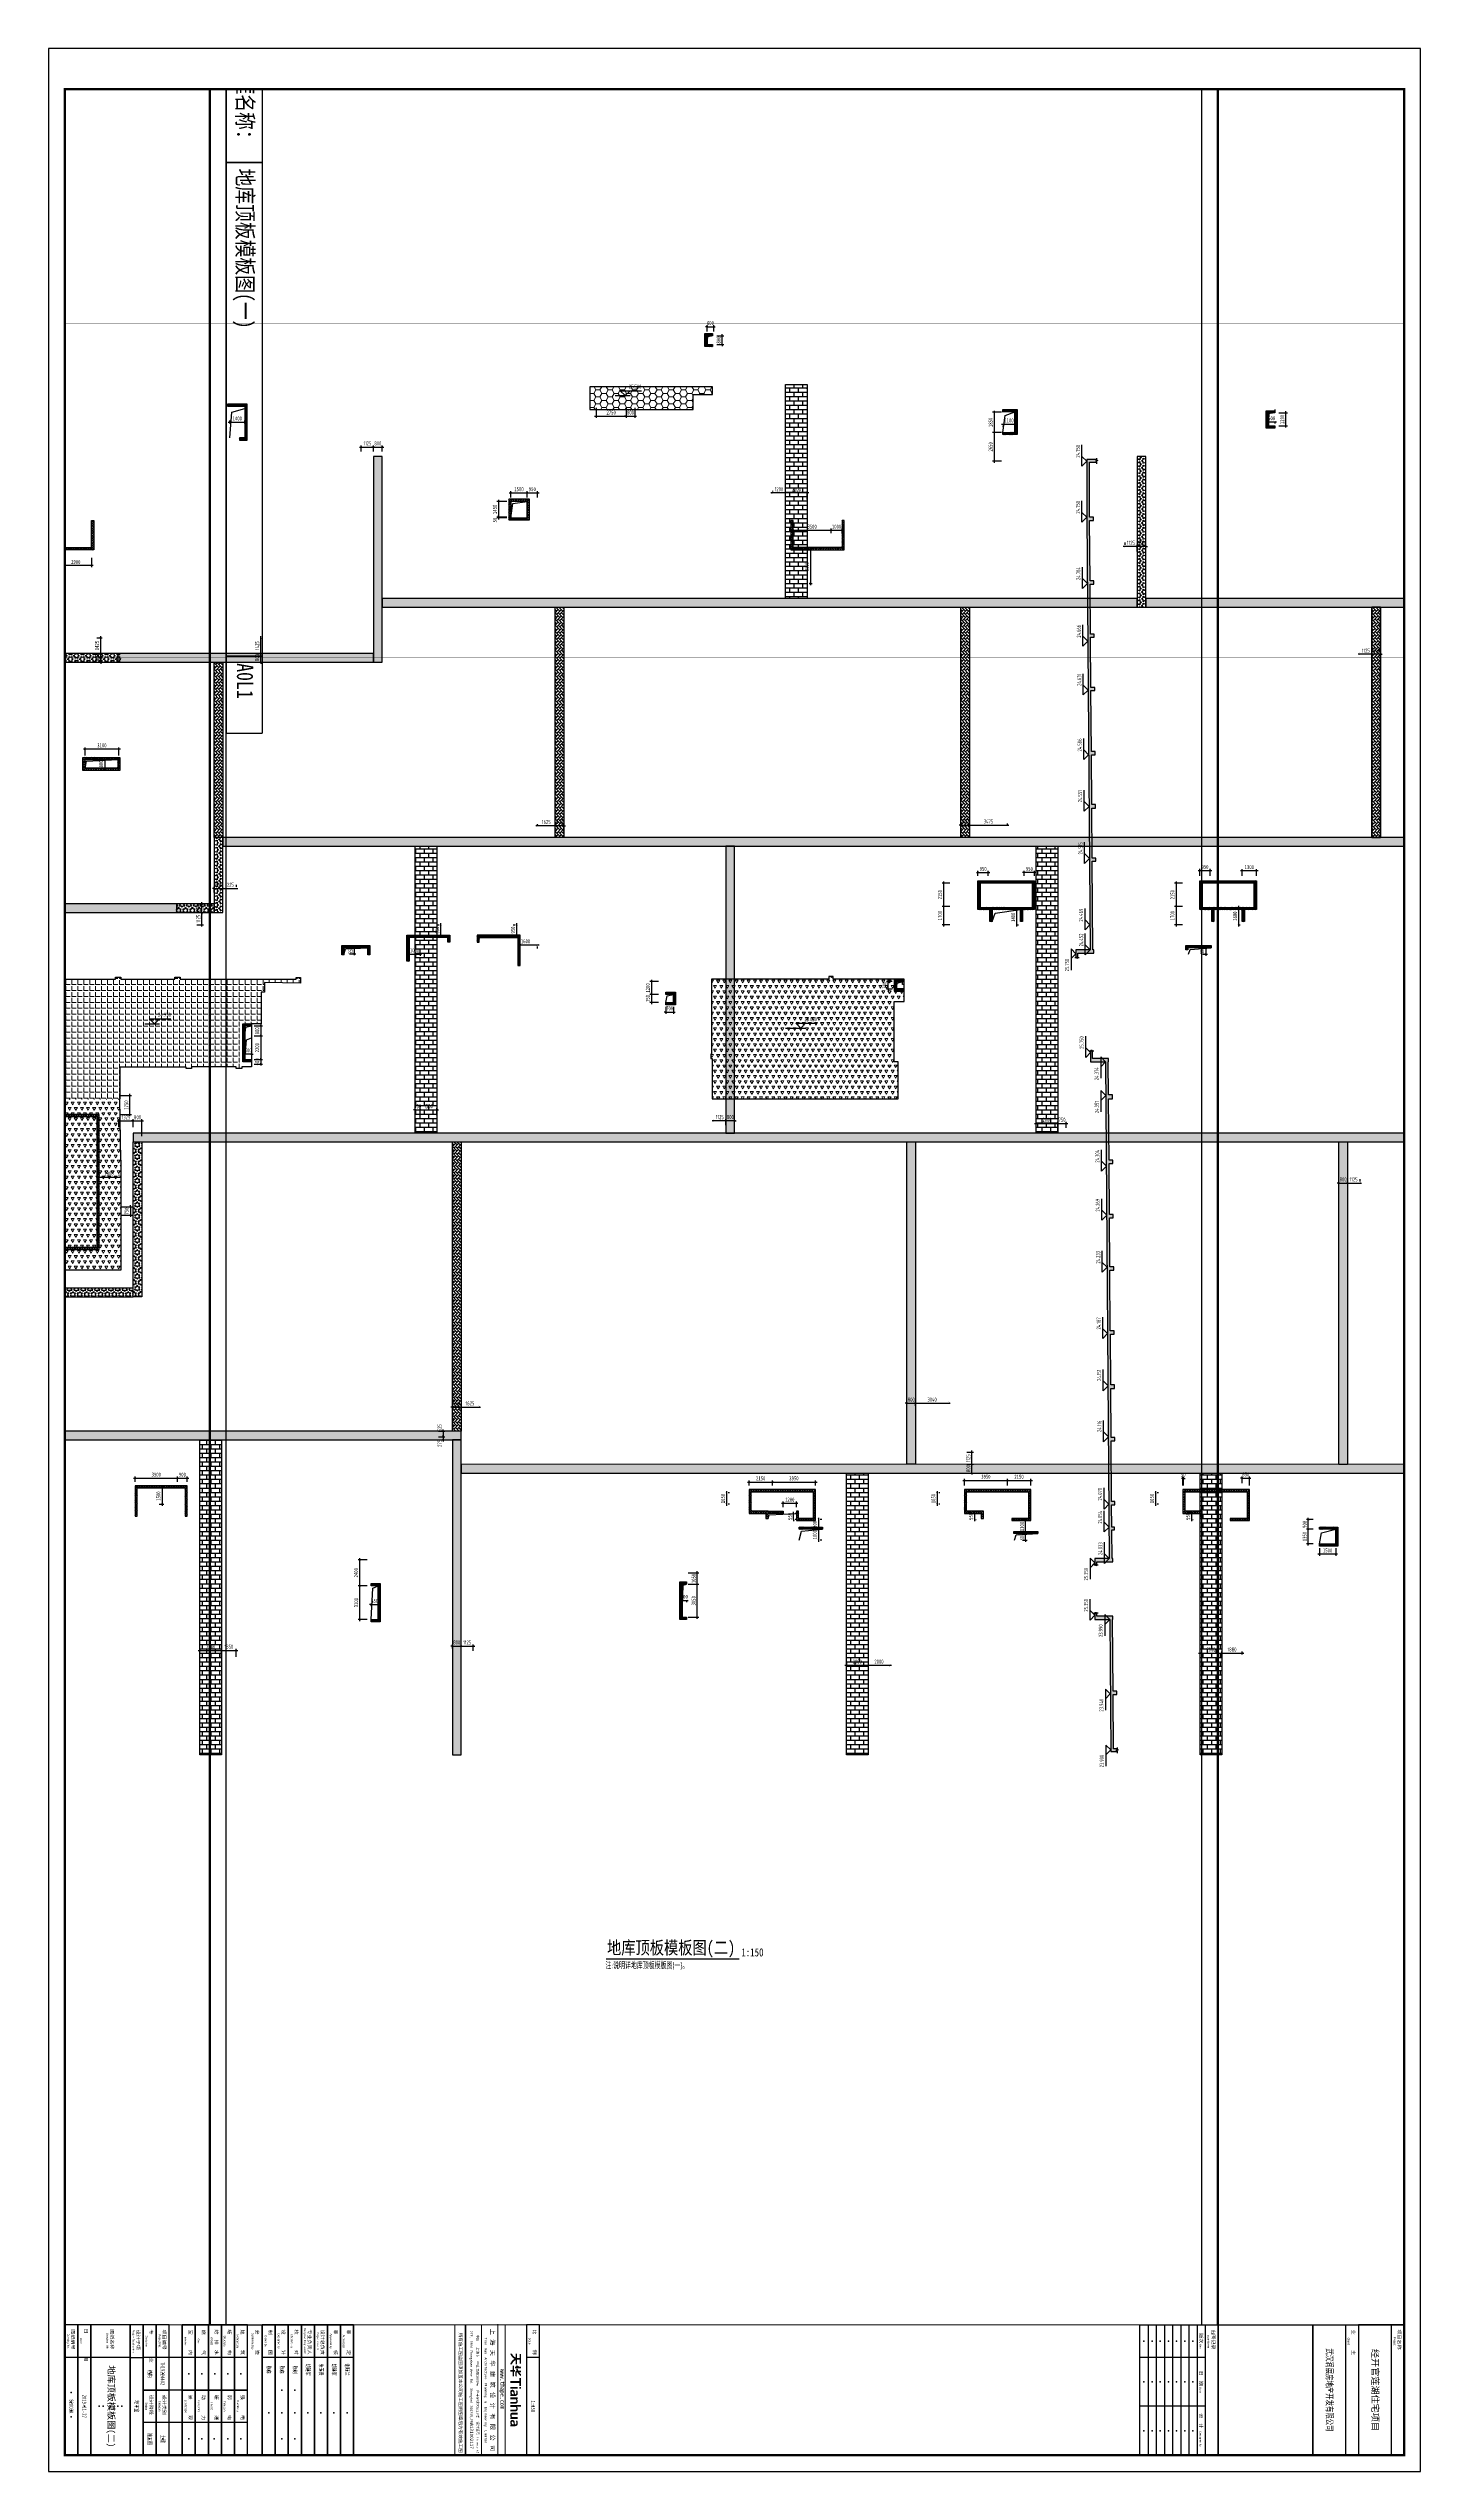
# Paper-space layout 'S2003A地库顶板模板图(二)' of a CAD drawing. Extents: x 290 to 1131, y -355 to 1131.
# The model-space entities are those that its viewports show. They can reach past a viewport. Long polylines and large blocks are cut down to what shows.
import ezdxf
from ezdxf.enums import TextEntityAlignment as Align
from ezdxf.xclip import XClip

# ---------------------------------------------------------------- set-up
doc = ezdxf.new("R2010")
doc.units = 0
doc.header["$LTSCALE"] = 1500
doc.header["$MEASUREMENT"] = 0
doc.header["$XCLIPFRAME"] = 0
doc.linetypes.add('DASH', pattern=[0.35, 0.25, -0.1])
doc.layers.get('0').update_dxf_attribs({"linetype": 'CONTINUOUS'})
doc.layers.get('Defpoints').update_dxf_attribs({"color": 2, "linetype": 'CONTINUOUS'})
for name, color, linetype in [('C-SHET-LOGO', 7, 'CONTINUOUS'), ('C-SHET-SHET', 144, 'CONTINUOUS'), ('HATCH1', 181, 'CONTINUOUS'), ('S_HOLE', 201, 'CONTINUOUS'), ('S_HOLE_TEXT', 201, 'CONTINUOUS'), ('S_PLAN_DIMS', 3, 'CONTINUOUS'), ('SD_DIMS', 3, 'CONTINUOUS'), ('SD_THIN', 83, 'CONTINUOUS'), ('SE_HACH', 253, 'CONTINUOUS'), ('TEXT', 7, 'CONTINUOUS'), ('后浇带', 7, 'CONTINUOUS')]:
    doc.layers.add(name, color=color, linetype=linetype)
doc.layers.add('HATCH', color=254, linetype='CONTINUOUS', lineweight=0)
doc.layers.add('内框', color=8, linetype='CONTINUOUS', plot=False)
doc.layers.add('抗震等级范围线', color=110, linetype='DASH', plot=False)
doc.styles.get("Standard").update_dxf_attribs({"font": ''})
doc.styles.add('STYLEP4', font='')
doc.styles.add('TH-STYLE1', font='', dxfattribs={"width": 0.7})
doc.styles.add('TH-STYLE2', font='', dxfattribs={"width": 0.8})
doc.styles.add('TH-STYLE3', font='tssdeng.shx', dxfattribs={"width": 0.7, "bigfont": 'tssdchn.shx'})
doc.styles.add('TH-STYLEP5', font='')
doc.styles.add('TH-SYTLE2', font='txt')
doc.styles.add('TSSD_Dimension', font='', dxfattribs={"width": 0.7})
doc.styles.add('TSSD_Label', font='tssdeng.shx', dxfattribs={"width": 0.7, "bigfont": 'hztxt.shx'})
doc.styles.add('TuKuang', font='', dxfattribs={"width": 1.1})
doc.styles.add('黑体', font='simhei.ttf')
doc.styles.get('Standard').set_extended_font_data('SimSun')
doc.styles.get('STYLEP4').set_extended_font_data('Century Gothic')
doc.styles.get('TH-STYLE1').set_extended_font_data('SimSun')
doc.styles.get('TH-STYLE2').set_extended_font_data('SimSun')
doc.styles.get('TH-STYLEP5').set_extended_font_data('SimSun')
doc.styles.get('TSSD_Dimension').set_extended_font_data('SimSun')
doc.styles.get('TuKuang').set_extended_font_data('SimSun')
doc.dimstyles.new('TSSD_150_150', dxfattribs={"dimtxt": 375, "dimasz": 150, "dimexe": 150, "dimexo": 375, "dimgap": 150, "dimtad": 1, "dimdec": 0, "dimzin": 0, "dimdsep": 46, "dimtxsty": 'TSSD_Dimension', "dimblk": 'ARCHTICK', "dimblk1": 'ARCHTICK', "dimblk2": 'ARCHTICK', "dimcen": 0, "dimdle": 150, "dimclrt": 7, "dimadec": 0, "dimazin": 0, "dimtfac": 1, "dimtdec": 0, "dimtix": 1, "dimtmove": 2, "dimatfit": 3, "dimfxl": 1, "dimtolj": 1, "dimtzin": 0, "dimarcsym": 0})
pattern_1 = [(45, (0, 0), (-44.9012806, 44.9012806), []), (135, (0, 0), (-44.9012806, -44.9012806), [])]
pattern_2 = [(45, (0, 0), (-112.253202, 112.253202), []), (135, (0, 0), (-112.253202, -112.253202), [])]
pattern_3 = [(45, (642922.27, 169553.27), (-56.126601, 56.126601), []), (135, (642922.27, 169553.27), (-56.126601, -56.126601), [])]
pattern_4 = [(0, (0, 0), (0, 400), []), (90, (0, 0), (-400, 400), [400, -400])]
pattern_5 = [(0, (-1201073.9, -1053477.37), (0, 400), []), (90, (-1201073.9, -1053477.37), (-400, 400), [400, -400])]

# ---------------------------------------------------------------- blocks, each defined once
blk = doc.blocks.new('TH')
at = {"linetype": 'Continuous'}
h = blk.add_hatch(color=256, dxfattribs=at)
h.dxf.hatch_style = 1
h.paths.add_polyline_path([(2.82, 2.83), (2.82, 2.98), (1.76, 2.98), (1.22, 2.98), (0.16, 2.98), (0.16, 2.83), (0.16, 2.76), (0.16, 2.61), (0.59, 2.61), (0.81, 2.61), (1.24, 2.61), (1.24, 2.34), (1.24, 2.21), (1.24, 1.92), (0.74, 1.92), (0.5, 1.92), (0, 1.92), (0, 1.54), (0.69, 1.54), (1.11, 1.54), (1.15, 1.54), (1.09, 1.43), (1.07, 1.39), (1.04, 1.32), (1.01, 1.28), (1, 1.27), (0.98, 1.23), (0.93, 1.15), (0.9, 1.12), (0.74, 0.94), (0.69, 0.89), (0.61, 0.83), (0.57, 0.8), (0.47, 0.72), (0.41, 0.68), (0.35, 0.64), (0.32, 0.63), (0.26, 0.59), (0, 0.46), (0, 0), (0.14, 0.05), (0.19, 0.07), (0.3, 0.11), (0.39, 0.16), (0.43, 0.18), (0.52, 0.22), (0.58, 0.26), (0.61, 0.28), (0.68, 0.32), (0.82, 0.41), (0.87, 0.45), (0.99, 0.56), (1.07, 0.64), (1.12, 0.68), (1.2, 0.76), (1.26, 0.85), (1.33, 0.94), (1.42, 1.08), (1.44, 1.11), (1.49, 1.19), (1.55, 1.08), (1.58, 1.04), (1.63, 0.96), (1.69, 0.88), (1.7, 0.86), (1.87, 0.67), (1.91, 0.64), (1.98, 0.57), (2.07, 0.49), (2.12, 0.45), (2.21, 0.38), (2.3, 0.32), (2.38, 0.28), (2.41, 0.26), (2.48, 0.21), (2.55, 0.18), (2.59, 0.16), (2.66, 0.12), (2.78, 0.07), (2.84, 0.05), (2.98, 0), (2.98, 0.2), (2.98, 0.28), (2.98, 0.46), (2.79, 0.56), (2.75, 0.58), (2.65, 0.63), (2.62, 0.65), (2.6, 0.66), (2.48, 0.74), (2.41, 0.79), (2.37, 0.83), (2.28, 0.9), (2.24, 0.94), (2.22, 0.97), (2.17, 1.01), (2.09, 1.11), (2.05, 1.16), (1.98, 1.27), (1.91, 1.36), (1.89, 1.42), (1.84, 1.54), (2.98, 1.54), (2.98, 1.92), (2.48, 1.92), (2.24, 1.92), (1.74, 1.92), (1.74, 2.61), (2.18, 2.61), (2.39, 2.61), (2.82, 2.61), (2.82, 2.76)])
h = blk.add_hatch(color=256, dxfattribs=at)
h.dxf.hatch_style = 1
h.paths.add_polyline_path([(4.07, 2.55), (4.12, 2.88), (4.12, 3), (3.95, 3), (3.87, 3), (3.68, 3), (3.68, 2.95), (3.68, 2.93), (3.68, 2.89), (3.65, 2.65), (3.64, 2.58), (3.61, 2.46), (3.57, 2.36), (3.55, 2.32), (3.5, 2.23), (3.45, 2.17), (3.33, 2.03), (3.33, 1.84), (3.33, 1.75), (3.33, 1.55), (3.52, 1.65), (3.64, 1.73), (3.64, 1.56), (3.64, 1.49), (3.64, 1.31), (4.07, 1.31), (4.07, 1.81), (4.07, 2.06)])
h = blk.add_hatch(color=256, dxfattribs=at)
h.dxf.hatch_style = 1
h.paths.add_polyline_path([(6.31, 0.92), (6.31, 1.07), (5.81, 1.07), (5.56, 1.07), (5.06, 1.07), (5.06, 1.28), (4.59, 1.28), (4.59, 1.07), (3.33, 1.07), (3.33, 0.69), (4.09, 0.69), (4.59, 0.69), (4.59, 0.01), (5.06, 0.01), (5.06, 0.69), (5.56, 0.69), (5.81, 0.69), (6.31, 0.69), (6.31, 0.84)])
h = blk.add_hatch(color=256, dxfattribs=at)
h.dxf.hatch_style = 1
h.paths.add_polyline_path([(5.51, 2.19), (5.52, 2.19), (5.54, 2.21), (5.64, 2.28), (5.69, 2.32), (5.79, 2.4), (5.88, 2.49), (5.93, 2.54), (6.02, 2.63), (6.16, 2.8), (6.19, 2.86), (6.21, 2.89), (6.24, 2.96), (6.03, 2.96), (5.93, 2.96), (5.73, 2.96), (5.6, 2.8), (5.56, 2.76), (5.53, 2.74), (5.49, 2.7), (5.4, 2.62), (5.35, 2.59), (5.2, 2.46), (5.2, 2.69), (5.2, 2.79), (5.2, 3), (5.02, 3), (4.93, 3), (4.76, 3), (4.76, 2.69), (4.76, 2.54), (4.76, 2.23), (4.69, 2.2), (4.65, 2.19), (4.58, 2.16), (4.53, 2.14), (4.51, 2.14), (4.25, 2.06), (4.25, 1.91), (4.25, 1.83), (4.25, 1.65), (4.44, 1.7), (4.48, 1.71), (4.56, 1.73), (4.63, 1.76), (4.67, 1.77), (4.77, 1.8), (4.77, 1.74), (4.77, 1.72), (4.8, 1.65), (4.8, 1.63), (4.82, 1.6), (4.86, 1.55), (4.89, 1.51), (4.92, 1.49), (4.97, 1.47), (5.01, 1.46), (5.13, 1.42), (5.5, 1.42), (5.69, 1.42), (6.06, 1.42), (6.15, 1.44), (6.19, 1.45), (6.31, 1.5), (6.31, 1.66), (6.31, 1.73), (6.31, 1.87), (6.23, 1.84), (6.19, 1.83), (6.12, 1.8), (6.06, 1.79), (5.78, 1.79), (5.64, 1.79), (5.35, 1.79), (5.31, 1.8), (5.28, 1.81), (5.24, 1.84), (5.23, 1.87), (5.22, 1.89), (5.2, 1.92), (5.2, 1.95), (5.2, 1.97), (5.21, 2), (5.3, 2.05), (5.34, 2.08)])
h = blk.add_hatch(color=256, dxfattribs=at)
h.dxf.hatch_style = 1
h.paths.add_polyline_path([(8.18, 2.52), (8.68, 2.52), (9, 2.52), (9, 2.95), (6.84, 2.95), (6.84, 2.52), (7.66, 2.52), (7.66, 1.53), (7.66, 1.04), (7.66, 0.04), (8.18, 0.04), (8.18, 1.03), (8.18, 1.53)])
h = blk.add_hatch(color=256, dxfattribs=at)
h.dxf.hatch_style = 1
h.paths.add_polyline_path([(9.8, 2.97), (9.29, 2.97), (9.29, 2.5), (9.8, 2.5)])
h = blk.add_hatch(color=256, dxfattribs=at)
h.dxf.hatch_style = 1
h.paths.add_polyline_path([(9.8, 2.04), (9.29, 2.04), (9.29, 1.25), (9.29, 0.04), (9.8, 0.04)])
h = blk.add_hatch(color=256, dxfattribs=at)
h.dxf.hatch_style = 1
h.paths.add_polyline_path([(11.51, 1.95), (11.5, 1.96), (11.49, 1.96), (11.48, 1.97), (11.47, 1.97), (11.46, 1.98), (11.45, 1.98), (11.44, 1.99), (11.43, 1.99), (11.42, 2), (11.41, 2), (11.4, 2.01), (11.39, 2.01), (11.38, 2.02), (11.37, 2.02), (11.34, 2.03), (11.34, 2.03), (11.31, 2.04), (11.31, 2.04), (11.27, 2.05), (11.27, 2.05), (11.23, 2.06), (11.23, 2.06), (11.17, 2.07), (11.17, 2.07), (11.06, 2.08), (11.05, 2.09), (10.93, 2.08), (10.92, 2.08), (10.78, 2.07), (10.78, 2.07), (10.7, 2.06), (10.7, 2.06), (10.64, 2.05), (10.64, 2.05), (10.59, 2.04), (10.59, 2.04), (10.55, 2.03), (10.5, 2.02), (10.5, 2.02), (10.47, 2.01), (10.43, 2), (10.43, 2), (10.4, 1.99), (10.4, 1.99), (10.37, 1.98), (10.37, 1.98), (10.34, 1.97), (10.34, 1.97), (10.31, 1.97), (10.31, 1.58), (10.32, 1.58), (10.33, 1.58), (10.35, 1.59), (10.36, 1.59), (10.37, 1.6), (10.4, 1.61), (10.4, 1.61), (10.43, 1.62), (10.43, 1.62), (10.46, 1.63), (10.46, 1.63), (10.49, 1.64), (10.53, 1.65), (10.53, 1.65), (10.56, 1.66), (10.6, 1.67), (10.6, 1.67), (10.64, 1.68), (10.69, 1.69), (10.75, 1.7), (10.84, 1.71), (10.85, 1.71), (10.99, 1.71), (10.99, 1.71), (11.05, 1.7), (11.09, 1.69), (11.12, 1.68), (11.12, 1.68), (11.15, 1.67), (11.17, 1.66), (11.18, 1.66), (11.19, 1.65), (11.2, 1.64), (11.21, 1.64), (11.22, 1.63), (11.22, 1.63), (11.23, 1.62), (11.23, 1.62), (11.24, 1.61), (11.24, 1.61), (11.25, 1.6), (11.25, 1.6), (11.26, 1.59), (11.27, 1.57), (11.27, 1.57), (11.28, 1.56), (11.29, 1.54), (11.3, 1.51), (11.3, 1.51), (11.31, 1.48), (11.31, 1.46), (11.31, 1.4), (11.31, 1.28), (11.19, 1.28), (11.05, 1.28), (10.86, 1.27), (10.86, 1.27), (10.76, 1.26), (10.76, 1.26), (10.69, 1.25), (10.69, 1.25), (10.64, 1.24), (10.64, 1.24), (10.6, 1.23), (10.6, 1.23), (10.56, 1.22), (10.56, 1.22), (10.53, 1.21), (10.53, 1.21), (10.5, 1.2), (10.5, 1.2), (10.47, 1.19), (10.47, 1.19), (10.45, 1.18), (10.42, 1.17), (10.42, 1.17), (10.41, 1.16), (10.4, 1.16), (10.39, 1.15), (10.38, 1.15), (10.37, 1.14), (10.36, 1.14), (10.35, 1.13), (10.34, 1.12), (10.33, 1.12), (10.32, 1.11), (10.31, 1.11), (10.31, 1.11), (10.3, 1.1), (10.29, 1.09), (10.28, 1.08), (10.27, 1.08), (10.27, 1.08), (10.26, 1.07), (10.26, 1.07), (10.25, 1.06), (10.25, 1.06), (10.24, 1.05), (10.24, 1.05), (10.23, 1.04), (10.23, 1.04), (10.22, 1.03), (10.22, 1.03), (10.21, 1.02), (10.2, 1.01), (10.2, 1.01), (10.19, 0.99), (10.18, 0.98), (10.17, 0.97), (10.17, 0.97), (10.16, 0.95), (10.16, 0.95), (10.15, 0.93), (10.14, 0.92), (10.14, 0.92), (10.13, 0.89), (10.12, 0.87), (10.12, 0.87), (10.11, 0.85), (10.11, 0.85), (10.1, 0.81), (10.1, 0.81), (10.09, 0.77), (10.07, 0.7), (10.07, 0.55), (10.09, 0.48), (10.09, 0.48), (10.1, 0.43), (10.1, 0.43), (10.11, 0.39), (10.11, 0.39), (10.12, 0.36), (10.12, 0.36), (10.13, 0.34), (10.13, 0.34), (10.14, 0.32), (10.14, 0.32), (10.15, 0.3), (10.15, 0.3), (10.16, 0.28), (10.16, 0.28), (10.17, 0.26), (10.17, 0.26), (10.18, 0.24), (10.18, 0.24), (10.19, 0.23), (10.19, 0.23), (10.2, 0.22), (10.21, 0.2), (10.21, 0.2), (10.22, 0.19), (10.22, 0.19), (10.23, 0.18), (10.23, 0.18), (10.24, 0.17), (10.24, 0.17), (10.25, 0.16), (10.25, 0.16), (10.26, 0.15), (10.26, 0.15), (10.27, 0.14), (10.27, 0.14), (10.28, 0.13), (10.28, 0.13), (10.29, 0.12), (10.3, 0.11), (10.31, 0.1), (10.32, 0.1), (10.33, 0.09), (10.34, 0.08), (10.35, 0.08), (10.36, 0.07), (10.37, 0.06), (10.38, 0.06), (10.39, 0.05), (10.4, 0.05), (10.41, 0.04), (10.41, 0.04), (10.44, 0.03), (10.46, 0.02), (10.46, 0.02), (10.5, 0.01), (10.5, 0.01), (10.54, 0), (10.61, -0.01), (10.8, -0.01), (10.89, 0), (10.93, 0.01), (10.98, 0.02), (10.98, 0.02), (11.01, 0.03), (11.05, 0.04), (11.06, 0.04), (11.07, 0.05), (11.1, 0.06), (11.11, 0.06), (11.12, 0.07), (11.13, 0.07), (11.14, 0.08), (11.15, 0.08), (11.16, 0.09), (11.17, 0.09), (11.18, 0.1), (11.19, 0.1), (11.2, 0.11), (11.21, 0.12), (11.21, 0.12), (11.23, 0.13), (11.24, 0.14), (11.24, 0.14), (11.25, 0.15), (11.25, 0.15), (11.26, 0.16), (11.26, 0.16), (11.28, 0.17), (11.29, 0.18), (11.29, 0.18), (11.3, 0.19), (11.3, 0.19), (11.31, 0.2), (11.36, 0.24), (11.36, 0.04), (11.82, 0.04), (11.82, 1.29), (11.82, 1.31), (11.81, 1.39), (11.81, 1.39), (11.8, 1.46), (11.8, 1.46), (11.79, 1.5), (11.78, 1.55), (11.78, 1.55), (11.77, 1.58), (11.77, 1.58), (11.76, 1.61), (11.76, 1.61), (11.75, 1.64), (11.75, 1.64), (11.74, 1.66), (11.74, 1.66), (11.73, 1.68), (11.72, 1.71), (11.72, 1.71), (11.71, 1.72), (11.7, 1.74), (11.7, 1.74), (11.69, 1.76), (11.69, 1.76), (11.68, 1.78), (11.68, 1.78), (11.67, 1.79), (11.66, 1.81), (11.66, 1.81), (11.65, 1.82), (11.65, 1.82), (11.64, 1.83), (11.64, 1.83), (11.63, 1.84), (11.62, 1.86), (11.62, 1.86), (11.61, 1.87), (11.61, 1.87), (11.6, 1.88), (11.6, 1.88), (11.59, 1.89), (11.59, 1.89), (11.58, 1.9), (11.57, 1.9), (11.55, 1.91), (11.55, 1.92), (11.54, 1.93), (11.53, 1.93), (11.51, 1.94)])
h.paths.add_polyline_path([(11.04, 0.92), (11.31, 0.93), (11.31, 0.76), (11.31, 0.74), (11.3, 0.72), (11.29, 0.69), (11.28, 0.66), (11.27, 0.64), (11.26, 0.62), (11.25, 0.6), (11.25, 0.6), (11.24, 0.59), (11.24, 0.58), (11.23, 0.58), (11.23, 0.57), (11.22, 0.56), (11.22, 0.56), (11.21, 0.55), (11.21, 0.55), (11.2, 0.54), (11.2, 0.54), (11.19, 0.53), (11.19, 0.53), (11.18, 0.52), (11.17, 0.51), (11.16, 0.5), (11.15, 0.5), (11.14, 0.49), (11.13, 0.48), (11.12, 0.48), (11.11, 0.47), (11.09, 0.46), (11.06, 0.45), (11.06, 0.45), (11.04, 0.44), (11.01, 0.43), (10.97, 0.42), (10.92, 0.41), (10.91, 0.41), (10.84, 0.41), (10.81, 0.41), (10.76, 0.41), (10.72, 0.42), (10.69, 0.43), (10.67, 0.44), (10.67, 0.45), (10.66, 0.45), (10.64, 0.46), (10.64, 0.47), (10.63, 0.48), (10.63, 0.48), (10.62, 0.49), (10.61, 0.51), (10.61, 0.51), (10.6, 0.52), (10.59, 0.55), (10.58, 0.57), (10.58, 0.58), (10.57, 0.62), (10.57, 0.67), (10.57, 0.69), (10.57, 0.71), (10.58, 0.72), (10.59, 0.74), (10.59, 0.74), (10.6, 0.76), (10.61, 0.78), (10.62, 0.79), (10.62, 0.79), (10.63, 0.8), (10.63, 0.8), (10.64, 0.81), (10.64, 0.81), (10.65, 0.82), (10.65, 0.82), (10.67, 0.83), (10.69, 0.84), (10.71, 0.85), (10.73, 0.86), (10.75, 0.87), (10.79, 0.88), (10.79, 0.88), (10.82, 0.89), (10.87, 0.9), (10.93, 0.91), (11.02, 0.92)], flags=16)
h = blk.add_hatch(color=256, dxfattribs=at)
h.dxf.hatch_style = 1
h.paths.add_polyline_path([(12.71, 1.48), (12.72, 1.5), (12.72, 1.5), (12.73, 1.52), (12.73, 1.52), (12.74, 1.54), (12.74, 1.54), (12.75, 1.55), (12.75, 1.55), (12.76, 1.57), (12.76, 1.57), (12.77, 1.58), (12.77, 1.58), (12.78, 1.59), (12.78, 1.59), (12.8, 1.61), (12.81, 1.62), (12.83, 1.63), (12.84, 1.64), (12.85, 1.64), (12.87, 1.65), (12.88, 1.65), (12.89, 1.66), (12.9, 1.66), (12.91, 1.67), (12.94, 1.68), (12.94, 1.68), (12.97, 1.69), (13.01, 1.7), (13.07, 1.71), (13.11, 1.71), (13.15, 1.71), (13.18, 1.71), (13.23, 1.7), (13.26, 1.69), (13.28, 1.68), (13.29, 1.68), (13.3, 1.67), (13.31, 1.67), (13.32, 1.66), (13.33, 1.66), (13.33, 1.66), (13.34, 1.65), (13.34, 1.65), (13.35, 1.64), (13.35, 1.64), (13.36, 1.63), (13.36, 1.63), (13.37, 1.62), (13.37, 1.62), (13.38, 1.61), (13.38, 1.61), (13.39, 1.6), (13.4, 1.58), (13.4, 1.58), (13.41, 1.56), (13.41, 1.56), (13.42, 1.54), (13.43, 1.51), (13.44, 1.44), (13.44, 0.04), (13.94, 0.04), (13.94, 1.45), (13.93, 1.55), (13.93, 1.55), (13.92, 1.6), (13.92, 1.6), (13.91, 1.64), (13.91, 1.64), (13.9, 1.67), (13.9, 1.67), (13.89, 1.7), (13.89, 1.7), (13.88, 1.72), (13.88, 1.72), (13.87, 1.74), (13.87, 1.74), (13.86, 1.76), (13.86, 1.76), (13.85, 1.78), (13.85, 1.78), (13.84, 1.8), (13.84, 1.8), (13.83, 1.81), (13.83, 1.81), (13.82, 1.82), (13.81, 1.84), (13.81, 1.84), (13.8, 1.85), (13.8, 1.85), (13.79, 1.86), (13.79, 1.86), (13.78, 1.87), (13.77, 1.89), (13.77, 1.89), (13.76, 1.9), (13.76, 1.9), (13.75, 1.9), (13.74, 1.91), (13.73, 1.92), (13.73, 1.92), (13.72, 1.93), (13.72, 1.93), (13.71, 1.94), (13.71, 1.94), (13.7, 1.94), (13.69, 1.95), (13.68, 1.96), (13.68, 1.96), (13.67, 1.96), (13.66, 1.97), (13.65, 1.98), (13.65, 1.98), (13.64, 1.98), (13.63, 1.99), (13.62, 1.99), (13.61, 2), (13.6, 2), (13.59, 2.01), (13.58, 2.01), (13.57, 2.02), (13.56, 2.02), (13.53, 2.03), (13.52, 2.04), (13.51, 2.04), (13.47, 2.05), (13.44, 2.06), (13.44, 2.06), (13.38, 2.07), (13.38, 2.07), (13.29, 2.08), (13.29, 2.08), (13.19, 2.08), (13.09, 2.07), (13.09, 2.07), (13.04, 2.06), (13.04, 2.06), (13, 2.05), (13, 2.05), (12.96, 2.04), (12.96, 2.04), (12.93, 2.03), (12.93, 2.03), (12.9, 2.02), (12.9, 2.02), (12.89, 2.01), (12.88, 2.01), (12.87, 2), (12.86, 2), (12.85, 1.99), (12.84, 1.99), (12.83, 1.98), (12.82, 1.98), (12.81, 1.97), (12.8, 1.97), (12.79, 1.96), (12.77, 1.95), (12.76, 1.94), (12.74, 1.93), (12.73, 1.92), (12.72, 1.91), (12.7, 1.9), (12.69, 1.89), (12.66, 1.89), (12.66, 2.04), (12.2, 2.04), (12.2, 0.04), (12.71, 0.04)])
h = blk.add_hatch(color=256, dxfattribs=at)
h.dxf.hatch_style = 1
h.paths.add_polyline_path([(15.18, 1.71), (15.19, 1.71), (15.28, 1.71), (15.3, 1.71), (15.34, 1.7), (15.38, 1.69), (15.4, 1.68), (15.42, 1.67), (15.43, 1.67), (15.44, 1.66), (15.45, 1.65), (15.46, 1.65), (15.47, 1.64), (15.47, 1.64), (15.48, 1.63), (15.48, 1.63), (15.49, 1.62), (15.49, 1.62), (15.5, 1.61), (15.51, 1.59), (15.51, 1.59), (15.52, 1.58), (15.53, 1.56), (15.54, 1.53), (15.55, 1.49), (15.55, 0.04), (16.05, 0.04), (16.05, 1.53), (16.05, 1.53), (16.04, 1.59), (16.04, 1.59), (16.03, 1.63), (16.03, 1.63), (16.02, 1.66), (16.01, 1.69), (16.01, 1.69), (16, 1.71), (15.99, 1.73), (15.98, 1.75), (15.97, 1.77), (15.96, 1.79), (15.95, 1.81), (15.95, 1.81), (15.94, 1.82), (15.94, 1.82), (15.93, 1.83), (15.92, 1.85), (15.92, 1.85), (15.91, 1.86), (15.91, 1.86), (15.9, 1.87), (15.9, 1.87), (15.89, 1.88), (15.89, 1.88), (15.88, 1.89), (15.88, 1.89), (15.87, 1.9), (15.87, 1.9), (15.86, 1.91), (15.86, 1.91), (15.85, 1.92), (15.85, 1.92), (15.84, 1.93), (15.82, 1.94), (15.81, 1.95), (15.8, 1.96), (15.78, 1.97), (15.75, 1.98), (15.75, 1.99), (15.74, 1.99), (15.73, 2), (15.71, 2.01), (15.69, 2.02), (15.68, 2.02), (15.65, 2.03), (15.62, 2.04), (15.59, 2.05), (15.59, 2.05), (15.55, 2.06), (15.55, 2.06), (15.5, 2.07), (15.5, 2.07), (15.4, 2.08), (15.31, 2.08), (15.3, 2.08), (15.21, 2.07), (15.21, 2.07), (15.15, 2.06), (15.15, 2.06), (15.11, 2.05), (15.11, 2.05), (15.08, 2.04), (15.05, 2.03), (15.02, 2.02), (15.02, 2.02), (15, 2.01), (14.97, 2), (14.97, 2), (14.96, 1.99), (14.94, 1.98), (14.92, 1.97), (14.91, 1.97), (14.9, 1.96), (14.88, 1.95), (14.87, 1.95), (14.86, 1.94), (14.85, 1.93), (14.84, 1.93), (14.83, 1.91), (14.82, 1.91), (14.8, 1.9), (14.78, 1.89), (14.78, 2.95), (14.32, 2.95), (14.32, 0.04), (14.82, 0.04), (14.82, 1.45), (14.83, 1.49), (14.84, 1.51), (14.85, 1.53), (14.86, 1.55), (14.87, 1.56), (14.87, 1.56), (14.88, 1.57), (14.88, 1.57), (14.89, 1.58), (14.89, 1.58), (14.9, 1.59), (14.9, 1.59), (14.91, 1.6), (14.91, 1.6), (14.92, 1.61), (14.92, 1.61), (14.93, 1.61), (14.94, 1.63), (14.94, 1.63), (14.95, 1.64), (14.97, 1.64), (14.98, 1.64), (14.99, 1.65), (15.01, 1.66), (15.03, 1.67), (15.06, 1.68), (15.09, 1.69), (15.12, 1.7)])
h = blk.add_hatch(color=256, dxfattribs=at)
h.dxf.hatch_style = 1
h.paths.add_polyline_path([(16.93, 2.04), (16.42, 2.04), (16.42, 0.56), (16.42, 0.56), (16.43, 0.55), (16.44, 0.49), (16.44, 0.49), (16.45, 0.45), (16.45, 0.45), (16.46, 0.42), (16.46, 0.42), (16.47, 0.39), (16.47, 0.39), (16.48, 0.37), (16.49, 0.34), (16.49, 0.34), (16.5, 0.32), (16.5, 0.32), (16.51, 0.31), (16.52, 0.29), (16.52, 0.29), (16.53, 0.27), (16.53, 0.27), (16.54, 0.26), (16.55, 0.24), (16.55, 0.24), (16.56, 0.23), (16.56, 0.23), (16.57, 0.22), (16.57, 0.22), (16.58, 0.21), (16.58, 0.21), (16.59, 0.2), (16.59, 0.2), (16.6, 0.19), (16.6, 0.19), (16.61, 0.18), (16.61, 0.18), (16.62, 0.17), (16.62, 0.17), (16.63, 0.16), (16.63, 0.16), (16.64, 0.15), (16.64, 0.15), (16.65, 0.14), (16.66, 0.13), (16.67, 0.12), (16.68, 0.12), (16.69, 0.11), (16.7, 0.1), (16.71, 0.1), (16.72, 0.09), (16.73, 0.08), (16.74, 0.08), (16.75, 0.07), (16.76, 0.07), (16.77, 0.06), (16.78, 0.06), (16.79, 0.05), (16.8, 0.05), (16.81, 0.04), (16.81, 0.04), (16.84, 0.03), (16.84, 0.03), (16.87, 0.02), (16.87, 0.02), (16.91, 0.01), (16.91, 0.01), (16.95, 0), (17.02, -0.01), (17.03, -0.01), (17.05, -0.02), (17.11, -0.02), (17.18, -0.01), (17.21, -0.01), (17.28, 0), (17.28, 0), (17.33, 0.01), (17.33, 0.01), (17.37, 0.02), (17.37, 0.02), (17.4, 0.03), (17.4, 0.03), (17.43, 0.04), (17.43, 0.04), (17.46, 0.05), (17.47, 0.05), (17.48, 0.06), (17.51, 0.07), (17.52, 0.07), (17.53, 0.08), (17.54, 0.08), (17.55, 0.09), (17.56, 0.1), (17.58, 0.11), (17.59, 0.11), (17.6, 0.12), (17.63, 0.14), (17.64, 0.14), (17.65, 0.15), (17.65, 0.15), (17.66, 0.17), (17.69, 0.18), (17.69, 0.04), (18.15, 0.04), (18.15, 2.04), (17.66, 2.04), (17.66, 0.62), (17.65, 0.58), (17.64, 0.56), (17.64, 0.56), (17.63, 0.54), (17.62, 0.53), (17.62, 0.53), (17.61, 0.52), (17.61, 0.52), (17.6, 0.51), (17.6, 0.51), (17.59, 0.5), (17.59, 0.5), (17.58, 0.49), (17.58, 0.49), (17.57, 0.48), (17.57, 0.48), (17.56, 0.47), (17.56, 0.47), (17.55, 0.46), (17.54, 0.45), (17.53, 0.44), (17.52, 0.44), (17.51, 0.43), (17.5, 0.42), (17.49, 0.42), (17.48, 0.41), (17.47, 0.41), (17.45, 0.4), (17.42, 0.39), (17.42, 0.39), (17.39, 0.38), (17.39, 0.38), (17.36, 0.37), (17.31, 0.36), (17.18, 0.36), (17.16, 0.36), (17.12, 0.37), (17.12, 0.37), (17.09, 0.38), (17.08, 0.39), (17.07, 0.39), (17.06, 0.4), (17.05, 0.4), (17.03, 0.41), (17.03, 0.42), (17.02, 0.43), (17.02, 0.43), (17.01, 0.44), (17.01, 0.44), (17, 0.45), (17, 0.45), (16.99, 0.46), (16.99, 0.46), (16.98, 0.47), (16.97, 0.49), (16.97, 0.49), (16.96, 0.5), (16.95, 0.52), (16.94, 0.55), (16.93, 0.59)])
h = blk.add_hatch(color=256, dxfattribs=at)
h.dxf.hatch_style = 1
h.paths.add_polyline_path([(20.19, 1.25), (20.19, 1.26), (20.18, 1.37), (20.17, 1.44), (20.17, 1.44), (20.16, 1.49), (20.15, 1.54), (20.15, 1.54), (20.14, 1.57), (20.14, 1.57), (20.13, 1.6), (20.13, 1.6), (20.12, 1.63), (20.12, 1.63), (20.11, 1.66), (20.11, 1.66), (20.1, 1.68), (20.1, 1.68), (20.09, 1.7), (20.09, 1.7), (20.08, 1.72), (20.08, 1.72), (20.07, 1.74), (20.07, 1.74), (20.06, 1.76), (20.06, 1.76), (20.05, 1.77), (20.04, 1.79), (20.04, 1.79), (20.03, 1.8), (20.02, 1.82), (20.02, 1.82), (20.01, 1.83), (20.01, 1.83), (20, 1.84), (20, 1.84), (19.99, 1.85), (19.99, 1.85), (19.98, 1.86), (19.98, 1.86), (19.97, 1.87), (19.97, 1.87), (19.96, 1.88), (19.96, 1.88), (19.95, 1.89), (19.95, 1.89), (19.94, 1.9), (19.94, 1.9), (19.93, 1.91), (19.93, 1.91), (19.92, 1.92), (19.92, 1.92), (19.91, 1.93), (19.91, 1.93), (19.9, 1.93), (19.89, 1.94), (19.88, 1.95), (19.88, 1.95), (19.87, 1.95), (19.86, 1.96), (19.85, 1.97), (19.85, 1.97), (19.84, 1.97), (19.83, 1.98), (19.82, 1.98), (19.81, 1.99), (19.8, 1.99), (19.79, 2), (19.78, 2), (19.77, 2.01), (19.76, 2.01), (19.73, 2.02), (19.72, 2.03), (19.71, 2.03), (19.68, 2.04), (19.68, 2.04), (19.64, 2.05), (19.64, 2.05), (19.6, 2.06), (19.6, 2.06), (19.54, 2.07), (19.54, 2.07), (19.43, 2.08), (19.41, 2.09), (19.31, 2.09), (19.29, 2.08), (19.15, 2.07), (19.15, 2.07), (19.07, 2.06), (19.07, 2.06), (19.01, 2.05), (19.01, 2.05), (18.96, 2.04), (18.91, 2.03), (18.91, 2.03), (18.87, 2.02), (18.87, 2.02), (18.84, 2.01), (18.8, 2), (18.8, 2), (18.77, 1.99), (18.77, 1.99), (18.74, 1.98), (18.74, 1.98), (18.71, 1.97), (18.71, 1.97), (18.68, 1.97), (18.68, 1.59), (18.68, 1.58), (18.72, 1.59), (18.73, 1.59), (18.74, 1.6), (18.77, 1.61), (18.77, 1.61), (18.8, 1.62), (18.8, 1.62), (18.83, 1.63), (18.83, 1.63), (18.86, 1.64), (18.9, 1.65), (18.9, 1.65), (18.93, 1.66), (18.97, 1.67), (18.97, 1.67), (19.01, 1.68), (19.06, 1.69), (19.12, 1.7), (19.21, 1.71), (19.23, 1.72), (19.34, 1.72), (19.35, 1.71), (19.42, 1.7), (19.46, 1.69), (19.49, 1.68), (19.51, 1.67), (19.52, 1.67), (19.53, 1.66), (19.54, 1.66), (19.55, 1.65), (19.56, 1.65), (19.56, 1.65), (19.57, 1.64), (19.58, 1.63), (19.59, 1.63), (19.59, 1.63), (19.6, 1.62), (19.6, 1.62), (19.61, 1.61), (19.61, 1.61), (19.62, 1.6), (19.63, 1.58), (19.63, 1.58), (19.64, 1.57), (19.65, 1.55), (19.65, 1.55), (19.66, 1.53), (19.67, 1.5), (19.68, 1.46), (19.68, 1.45), (19.68, 1.41), (19.68, 1.36), (19.68, 1.32), (19.68, 1.28), (19.51, 1.28), (19.37, 1.27), (19.23, 1.27), (19.23, 1.27), (19.13, 1.26), (19.13, 1.26), (19.06, 1.25), (19.06, 1.25), (19.01, 1.24), (19.01, 1.24), (18.97, 1.23), (18.97, 1.23), (18.93, 1.22), (18.93, 1.22), (18.89, 1.21), (18.89, 1.21), (18.86, 1.2), (18.86, 1.2), (18.84, 1.19), (18.81, 1.18), (18.81, 1.18), (18.8, 1.17), (18.79, 1.17), (18.78, 1.16), (18.77, 1.16), (18.76, 1.15), (18.75, 1.15), (18.74, 1.14), (18.73, 1.14), (18.72, 1.13), (18.71, 1.13), (18.7, 1.12), (18.69, 1.11), (18.68, 1.11), (18.67, 1.1), (18.66, 1.09), (18.65, 1.09), (18.65, 1.09), (18.64, 1.08), (18.64, 1.08), (18.63, 1.07), (18.63, 1.07), (18.62, 1.06), (18.62, 1.06), (18.61, 1.05), (18.61, 1.05), (18.6, 1.04), (18.6, 1.04), (18.59, 1.03), (18.59, 1.03), (18.58, 1.02), (18.58, 1.02), (18.57, 1.01), (18.57, 1.01), (18.56, 1), (18.56, 1), (18.55, 0.99), (18.55, 0.99), (18.54, 0.97), (18.54, 0.97), (18.53, 0.96), (18.53, 0.96), (18.52, 0.94), (18.52, 0.94), (18.51, 0.92), (18.51, 0.92), (18.5, 0.9), (18.5, 0.9), (18.49, 0.88), (18.49, 0.88), (18.48, 0.85), (18.48, 0.85), (18.47, 0.82), (18.47, 0.82), (18.46, 0.79), (18.46, 0.79), (18.44, 0.74), (18.44, 0.73), (18.44, 0.7), (18.44, 0.69), (18.43, 0.62), (18.44, 0.55), (18.44, 0.51), (18.45, 0.5), (18.46, 0.46), (18.46, 0.46), (18.47, 0.42), (18.47, 0.42), (18.48, 0.38), (18.48, 0.38), (18.49, 0.36), (18.5, 0.33), (18.5, 0.33), (18.51, 0.31), (18.51, 0.31), (18.52, 0.29), (18.52, 0.29), (18.53, 0.27), (18.53, 0.27), (18.54, 0.26), (18.55, 0.24), (18.55, 0.24), (18.56, 0.23), (18.57, 0.21), (18.57, 0.21), (18.58, 0.2), (18.58, 0.2), (18.59, 0.19), (18.59, 0.19), (18.6, 0.18), (18.61, 0.16), (18.61, 0.16), (18.62, 0.15), (18.62, 0.15), (18.63, 0.14), (18.64, 0.13), (18.65, 0.13), (18.65, 0.13), (18.66, 0.12), (18.66, 0.12), (18.67, 0.11), (18.67, 0.11), (18.68, 0.1), (18.69, 0.09), (18.7, 0.09), (18.7, 0.09), (18.71, 0.08), (18.72, 0.07), (18.73, 0.07), (18.74, 0.06), (18.75, 0.06), (18.76, 0.05), (18.77, 0.05), (18.78, 0.04), (18.79, 0.04), (18.8, 0.03), (18.8, 0.03), (18.83, 0.02), (18.83, 0.02), (18.87, 0.01), (18.87, 0.01), (18.91, 0), (18.91, 0), (18.97, -0.01), (18.98, -0.01), (19.16, -0.01), (19.16, -0.01), (19.17, -0.01), (19.25, 0), (19.25, 0), (19.3, 0.01), (19.35, 0.02), (19.35, 0.02), (19.38, 0.03), (19.38, 0.03), (19.41, 0.04), (19.41, 0.04), (19.44, 0.05), (19.44, 0.05), (19.47, 0.06), (19.48, 0.06), (19.49, 0.07), (19.5, 0.07), (19.51, 0.08), (19.52, 0.08), (19.53, 0.09), (19.54, 0.09), (19.55, 0.1), (19.56, 0.11), (19.56, 0.11), (19.58, 0.12), (19.59, 0.13), (19.59, 0.13), (19.61, 0.14), (19.62, 0.15), (19.62, 0.15), (19.63, 0.16), (19.63, 0.16), (19.64, 0.17), (19.64, 0.17), (19.65, 0.18), (19.65, 0.18), (19.66, 0.19), (19.66, 0.19), (19.67, 0.2), (19.67, 0.2), (19.68, 0.21), (19.68, 0.21), (19.69, 0.22), (19.69, 0.22), (19.7, 0.23), (19.7, 0.23), (19.72, 0.25), (19.72, 0.04), (20.19, 0.04)])
h.paths.add_polyline_path([(18.93, 0.68), (18.94, 0.69), (18.95, 0.72), (18.95, 0.72), (18.96, 0.75), (18.97, 0.77), (18.97, 0.77), (18.98, 0.78), (18.98, 0.78), (18.99, 0.79), (18.99, 0.79), (19, 0.8), (19, 0.8), (19.01, 0.81), (19.01, 0.81), (19.02, 0.82), (19.02, 0.82), (19.03, 0.82), (19.04, 0.83), (19.05, 0.84), (19.05, 0.84), (19.06, 0.84), (19.07, 0.85), (19.1, 0.86), (19.11, 0.86), (19.12, 0.87), (19.15, 0.88), (19.19, 0.89), (19.24, 0.9), (19.3, 0.91), (19.39, 0.92), (19.4, 0.93), (19.51, 0.93), (19.59, 0.93), (19.63, 0.93), (19.68, 0.93), (19.68, 0.78), (19.68, 0.77), (19.67, 0.73), (19.67, 0.73), (19.66, 0.7), (19.65, 0.67), (19.64, 0.65), (19.64, 0.65), (19.63, 0.63), (19.63, 0.63), (19.62, 0.61), (19.62, 0.61), (19.61, 0.59), (19.61, 0.59), (19.6, 0.58), (19.6, 0.58), (19.59, 0.57), (19.59, 0.57), (19.58, 0.55), (19.58, 0.55), (19.57, 0.54), (19.57, 0.54), (19.56, 0.53), (19.56, 0.53), (19.55, 0.52), (19.55, 0.52), (19.54, 0.51), (19.53, 0.5), (19.52, 0.5), (19.52, 0.5), (19.51, 0.49), (19.5, 0.48), (19.49, 0.48), (19.48, 0.47), (19.47, 0.47), (19.46, 0.46), (19.45, 0.46), (19.43, 0.45), (19.4, 0.44), (19.37, 0.43), (19.34, 0.42), (19.29, 0.41), (19.25, 0.41), (19.17, 0.41), (19.13, 0.41), (19.09, 0.42), (19.06, 0.43), (19.05, 0.44), (19.04, 0.44), (19.03, 0.45), (19.02, 0.46), (19.02, 0.46), (19.01, 0.47), (19.01, 0.47), (19, 0.48), (19, 0.48), (18.99, 0.49), (18.99, 0.49), (18.98, 0.5), (18.98, 0.5), (18.97, 0.52), (18.97, 0.52), (18.96, 0.54), (18.95, 0.57), (18.95, 0.57), (18.94, 0.59), (18.93, 0.61)], flags=16)
blk = doc.blocks.new('LOGO2014')
blk.add_line((79.9, 44), (79.9, 30.8))
at = {"const_width": 0.5}
blk.add_lwpolyline([(80, 0), (0, 0), (0, 44), (80, 44)], close=True, dxfattribs=at)
at = {"lineweight": 9}
for points in [[(79.9, 0), (0, 0), (0, 44), (79.9, 44), (79.9, 0)], [(0, 30.8), (79.9, 30.8)], [(-0.4, 26.4), (79.5, 26.4)], [(-0.1, 16.4), (79.8, 16.4)], [(0, 6.5), (79.9, 6.5)]]:
    blk.add_lwpolyline(points, dxfattribs=at)
at = {"const_width": 0.5}
blk.add_lwpolyline([(0, 6.8), (80, 6.8)], dxfattribs=at)
at = {"linetype": 'Continuous', "xscale": 2.207590749970477, "yscale": 2.207590749970477, "zscale": 2.207590749970477}
blk.add_blockref('TH', (17.6, 34), dxfattribs=at)
at = {"attachment_point": 7}
for s, insert, char_height, style in [('{\\W1;\\T0.9;www.thape.com}', (27.1, 27.2), 2.655, 'TH-STYLE2'), ('{\\fSTXihei|b0|i0|c0|p34;27F, 1800 Zhongshan West Rd.  Shanghai 200235,PRC}', (3.7, 9), 1.5, 'TH-STYLEP5'), ('{\\fSTXihei|b0|i0|c0|p34;A131002117}', (60.4, 9.4), 2, 'TH-STYLEP5')]:
    blk.add_mtext(s, dxfattribs=dict(at, insert=insert, char_height=char_height, style=style))
for s, insert, char_height, width, attachment_point, style in [('{\\fSimHei|b1|i0|c134|p2;\\W1;\\T1.1;上 海 天 华 建 筑 设 计 有 限 公 司}', (40.1, 23), 2.7, 80.945, 5, 'TH-STYLE2'), ('{\\fSTXihei|b0|i0|c134|p2;中国   上海市  中山西路1800号  兆丰环球大厦27楼}', (6, 14.8), 1.5, 75.852, 1, 'TH-STYLEP5'), ('{\\fSTXihei|b0|i0|c204|p2;\\T0.95;Tian\\fSTXihei|b0|i0|c238|p2; \\fSTXihei|b0|i0|c204|p2; Hua\\fSTXihei|b0|i0|c238|p2; \\fSTXihei|b0|i0|c204|p2; Architecture \\fSTXihei|b0|i0|c238|p2; \\fSTXihei|b0|i0|c204|p2;Planning \\fSTXihei|b0|i0|c238|p2; \\fSTXihei|b0|i0|c204|p2;& \\fSTXihei|b0|i0|c238|p2; \\fSTXihei|b0|i0|c204|p2;Engineering\\fSTXihei|b0|i0|c238|p2; \\fSTXihei|b0|i0|c204|p2; Limited}', (40.1, 18.8), 1.5, 54.8, 5, 'TH-STYLEP5'), ('{\\fSTXihei|b0|i0|c134|p2;设计证号 \\H0.8511x;Licence NO.}', (59.2, 14.9), 1.5, 37.012, 1, 'TH-STYLEP5'), ('{\\fSTXihei|b0|i0|c134|p2;所有施工图蓝图须加盖本公司施工图用图章后为有效施工图}', (4.8, 4.6), 2.023, 75.852, 1, 'TH-STYLEP5')]:
    blk.add_mtext(s, dxfattribs=dict(insert=insert, char_height=char_height, width=width, attachment_point=attachment_point, style=style))
blk = doc.blocks.new('201311_THAPE_A0L1')
for p, q in [((1396, 823), (1476, 823)), ((1396, 795), (1476, 795)), ((1476, 774), (1476, 802)), ((1396, 709), (1476, 709)), ((1396, 704), (1476, 704)), ((1396, 699), (1476, 699)), ((1416, 709), (1416, 669)), ((1446, 709), (1446, 669)), ((1396, 694), (1476, 694)), ((1396, 689), (1476, 689)), ((1396, 684), (1476, 684)), ((1396, 679), (1476, 679)), ((1396, 674), (1476, 674)), ((1416, 301), (1416, 293)), ((1416, 187), (1416, 179)), ((1416, 179), (1416, 171)), ((1416, 171), (1416, 163)), ((1416, 163), (1416, 155)), ((1416, 155), (1416, 147)), ((1416, 147), (1416, 139)), ((1416, 139), (1416, 131)), ((1416, 122), (1416, 114)), ((1456, 122), (1456, 114)), ((1416, 114), (1416, 106)), ((1416, 106), (1416, 98)), ((1456, 114), (1456, 106)), ((1456, 106), (1456, 98)), ((1416, 98), (1416, 90)), ((1416, 90), (1416, 74)), ((1456, 98), (1456, 90)), ((1456, 90), (1456, 74)), ((1436, 82), (1436, 74)), ((1416, 74), (1416, 66)), ((1416, 66), (1416, 58)), ((1456, 74), (1456, 66)), ((1456, 66), (1456, 58)), ((1416, 50), (1416, 58)), ((1416, 50), (1416, 26)), ((1416, 26), (1416, 18)), ((1416, 18), (1416, 10))]:
    blk.add_line(p, q)
for points in [[(0, 0), (1486, 0), (1486, 841), (0, 841)], [(1476, 775), (1396, 775), (1396, 831), (1476, 831)], [(1396, 831), (1396, 803), (1476, 803), (1476, 831)], [(1476, 717), (1396, 717), (1396, 775), (1476, 775)], [(1476, 669), (1396, 669), (1396, 717), (1476, 717)], [(1396, 301), (1396, 293), (1476, 293), (1476, 301)], [(1396, 187), (1396, 179), (1476, 179), (1476, 187)], [(1476, 131), (1396, 131), (1396, 187), (1476, 187)], [(1396, 179), (1396, 171), (1476, 171), (1476, 179)], [(1396, 171), (1396, 163), (1476, 163), (1476, 171)], [(1396, 163), (1396, 155), (1476, 155), (1476, 163)], [(1396, 155), (1396, 147), (1476, 147), (1476, 155)], [(1396, 147), (1396, 139), (1476, 139), (1476, 147)], [(1396, 139), (1396, 131), (1476, 131), (1476, 139)], [(1476, 82), (1396, 82), (1396, 131), (1476, 131)], [(1396, 122), (1396, 114), (1436, 114), (1436, 122)], [(1436, 122), (1436, 114), (1476, 114), (1476, 122)], [(1396, 114), (1396, 106), (1436, 106), (1436, 114)], [(1396, 106), (1396, 98), (1436, 98), (1436, 106)], [(1436, 114), (1436, 106), (1476, 106), (1476, 114)], [(1436, 106), (1436, 98), (1476, 98), (1476, 106)], [(1396, 98), (1396, 90), (1436, 90), (1436, 98)], [(1396, 90), (1396, 82), (1436, 82), (1436, 90)], [(1436, 98), (1436, 90), (1476, 90), (1476, 98)], [(1436, 90), (1436, 82), (1476, 82), (1476, 90)], [(1396, 74), (1396, 66), (1436, 66), (1436, 74)], [(1396, 66), (1396, 58), (1436, 58), (1436, 66)], [(1436, 74), (1436, 66), (1476, 66), (1476, 74)], [(1436, 66), (1436, 58), (1476, 58), (1476, 66)], [(1396, 58), (1396, 50), (1476, 50), (1476, 58)], [(1396, 50), (1396, 26), (1476, 26), (1476, 50)], [(1396, 26), (1396, 18), (1476, 18), (1476, 26)], [(1396, 18), (1396, 10), (1476, 10), (1476, 18)]]:
    blk.add_lwpolyline(points, close=True)
for points, const_width in [([(25, 831), (25, 10), (1476, 10), (1476, 831)], 1.4), ([(1476, 10), (1396, 10), (1396, 74), (1476, 74)], 0.5)]:
    blk.add_lwpolyline(points, close=True, dxfattribs=dict(const_width=const_width))
at = {"const_width": 0.5}
for points in [[(1396, 831), (1396, 10)], [(1396, 187), (1476, 187)]]:
    blk.add_lwpolyline(points, dxfattribs=at)
for p in [(1436, 813), (1436, 785), (1406, 701.5), (1431, 701.5), (1461, 701.5), (1406, 696.5), (1406, 691.5), (1406, 686.5), (1431, 696.5), (1431, 691.5), (1431, 686.5), (1461, 696.5), (1461, 691.5), (1461, 686.5), (1406, 681.5), (1406, 676.5), (1406, 671.5), (1431, 681.5), (1431, 676.5), (1431, 671.5), (1461, 681.5), (1461, 676.5), (1461, 671.5), (1446, 297), (1424, 183), (1450, 183), (1424, 175), (1424, 167), (1450, 175), (1450, 167), (1424, 159), (1424, 151), (1436, 151), (1450, 159), (1450, 151), (1466, 151), (1424, 143), (1424, 135), (1436, 143), (1450, 143), (1450, 135), (1466, 143), (1426, 118), (1426, 110), (1466, 118), (1466, 110), (1426, 102), (1426, 94), (1466, 101.5), (1466, 94), (1426, 86), (1466, 86), (1426, 70), (1426, 62), (1466, 70), (1466, 62), (1446, 54), (1446, 45), (1446, 42.5), (1446, 38), (1446, 33.5), (1446, 31), (1446, 22), (1437.5, 14), (1437.5, 14), (1443.5, 14), (1448.5, 14), (1452.5, 14)]:
    blk.add_point(p)
at = {"layer": 'C-SHET-LOGO', "xscale": 1.000832973929552, "yscale": 1.000832973929552, "zscale": 1.000832973929552}
blk.add_blockref('LOGO2014', (1396, 249), dxfattribs=at)
at = {"style": 'TuKuang', "width": 1.1}
for s, p in [('项目名称', (1398.9, 827)), ('业      主', (1399, 798.9)), ('出图记录', (1398.8, 713)), ('版次', (1401.2, 705.5)), ('日  期', (1424.3, 705.5)), ('设  计  ', (1450.2, 705.5)), ('比  \u3000\u3000例', (1398.8, 297)), ('审      定', (1398.9, 183)), ('设计总负责', (1399, 167)), ('审      核', (1398.9, 175)), ('校      对', (1398.9, 151)), ('专业负责人', (1398.9, 159)), ('设      计', (1398.9, 143)), ('制      图', (1399, 135)), ('建      筑', (1398.9, 118)), ('会      签', (1398.9, 127)), ('强      电', (1438.9, 118)), ('结      构', (1398.9, 110)), ('给  排  水', (1398.9, 102)), ('弱      电', (1438.9, 110)), ('暖      通', (1438.9, 102)), ('燃      气', (1399, 94)), ('动      力', (1439, 94)), ('室      内', (1399, 86)), ('景      观', (1438.9, 86)), ('项目编号', (1399, 70)), ('专         业', (1398.9, 62)), ('设计类别', (1439, 70)), ('设计阶段', (1438.9, 62)), ('设计子项', (1399, 54)), ('图纸名称', (1398.8, 38)), ('日         期', (1398.2, 22)), ('图纸编号', (1398.8, 14))]:
    blk.add_text(s, height=2, dxfattribs=at).set_placement(p)
at = {"style": 'STYLEP4'}
for s, p in [('Project', (1406, 825)), ('Client', (1406, 797)), ('Issue Notes', (1406, 711)), ('Scale', (1406, 295)), ('Project director', (1406, 165)), ('Approved by', (1406, 173)), ('Checked by', (1406, 149)), ('Designed by', (1406, 141)), ('Drawn by', (1406, 133)), ('Comfirmed by', (1406, 125)), ('Architecture', (1406, 116)), ('Structure', (1406, 108)), ('Electricity', (1446, 116)), ('Telecom', (1446, 108)), ('WS&D', (1406, 100)), ('Gas', (1406, 92)), ('Dynamics', (1446, 92)), ('HVAC', (1446, 100)), ('Interior', (1406, 84)), ('Landscape', (1446, 84)), ('Porject No.', (1406, 68)), ('Discipline', (1406, 60)), ('Category', (1446, 68)), ('Status', (1446, 60)), ('Drawing Title', (1406, 36)), ('Date', (1406, 20)), ('Drawing No.', (1406, 12))]:
    blk.add_text(s, height=1.2, dxfattribs=at).set_placement(p, align=Align.MIDDLE)
for s, p in [('Rev.', (1407.6, 705.5)), ('Date', (1434.3, 705.5)), ('Designed by', (1461.5, 705.5))]:
    blk.add_text(s, height=1.2, dxfattribs=at).set_placement(p)
for s, width, p in [('Authorized', 0.85, (1406, 181)), ('Discipline Responsible', 0.8, (1406, 157)), ('Project Subdivision', 0.9, (1406, 52))]:
    blk.add_text(s, height=1.2, dxfattribs=dict(at, width=width)).set_placement(p, align=Align.MIDDLE)
blk.add_attdef('作废标记', text='', height=600).set_placement((739.5, 443), align=Align.MIDDLE_CENTER)
blk = doc.blocks.new('_ArchTick')
at = {"color": 0, "const_width": 0.25}
blk.add_lwpolyline([(-0.5, -0.5), (0.5, 0.5)], dxfattribs=at)
blk = doc.blocks.new('*D31')
at = {"layer": 'Defpoints', "color": 0, "transparency": 16777216}
for p in [(1021024, 915260), (1022424, 915772), (1022424, 915260)]:
    blk.add_point(p, dxfattribs=at)
at = {"layer": 'S_HOLE', "color": 0, "lineweight": -2, "transparency": 16777216}
for p, q in [((1020874, 915772), (1022574, 915772)), ((1021024, 915635), (1021024, 915922)), ((1022424, 915635), (1022424, 915922))]:
    blk.add_line(p, q, dxfattribs=at)
at = {"layer": 'S_HOLE', "color": 0, "lineweight": -2, "transparency": 16777216, "xscale": 150, "yscale": 150, "zscale": 150, "rotation": 180}
blk.add_blockref('_ArchTick', (1021024, 915772), dxfattribs=at)
at = {"layer": 'S_HOLE', "color": 0, "lineweight": -2, "transparency": 16777216, "xscale": 150, "yscale": 150, "zscale": 150}
blk.add_blockref('_ArchTick', (1022424, 915772), dxfattribs=at)
at = {"layer": 'S_HOLE', "color": 7, "transparency": 16777216, "insert": (1021724, 916109), "char_height": 375, "attachment_point": 5, "style": 'TSSD_Dimension'}
blk.add_mtext('\\A1;1400', dxfattribs=at)
blk = doc.blocks.new('*D32')
at = {"layer": 'Defpoints', "color": 0, "transparency": 16777216}
for p in [(1064924, 923727), (1065524, 924552), (1065524, 923727)]:
    blk.add_point(p, dxfattribs=at)
at = {"layer": 'S_HOLE', "color": 0, "lineweight": -2, "transparency": 16777216}
for p, q in [((1064924, 924552), (1064774, 924552)), ((1064924, 924102), (1064924, 924702)), ((1064924, 924552), (1065524, 924552)), ((1065524, 924102), (1065524, 924702)), ((1065524, 924552), (1065674, 924552))]:
    blk.add_line(p, q, dxfattribs=at)
at = {"layer": 'S_HOLE', "color": 0, "lineweight": -2, "transparency": 16777216, "xscale": 150, "yscale": 150, "zscale": 150}
blk.add_blockref('_ArchTick', (1064924, 924552), dxfattribs=at)
at = {"layer": 'S_HOLE', "color": 0, "lineweight": -2, "transparency": 16777216, "xscale": 150, "yscale": 150, "zscale": 150, "rotation": 180}
blk.add_blockref('_ArchTick', (1065524, 924552), dxfattribs=at)
at = {"layer": 'S_HOLE', "color": 7, "transparency": 16777216, "insert": (1065224, 924890), "char_height": 375, "attachment_point": 5, "style": 'TSSD_Dimension'}
blk.add_mtext('\\A1;600', dxfattribs=at)
blk = doc.blocks.new('*D33')
at = {"layer": 'Defpoints', "color": 0, "transparency": 16777216}
for p in [(1065424, 923727), (1065424, 922927), (1066307, 923727)]:
    blk.add_point(p, dxfattribs=at)
at = {"layer": 'S_HOLE', "color": 0, "lineweight": -2, "transparency": 16777216}
for p, q in [((1065799, 923727), (1066457, 923727)), ((1065799, 922927), (1066457, 922927)), ((1066307, 923727), (1066307, 923877)), ((1066307, 922927), (1066307, 923727)), ((1066307, 922927), (1066307, 922777))]:
    blk.add_line(p, q, dxfattribs=at)
at = {"layer": 'S_HOLE', "color": 0, "lineweight": -2, "transparency": 16777216, "xscale": 150, "yscale": 150, "zscale": 150}
for p, rotation in [((1066307, 923727), 270), ((1066307, 922927), 90)]:
    blk.add_blockref('_ArchTick', p, dxfattribs=dict(at, rotation=rotation))
at = {"layer": 'S_HOLE', "color": 7, "transparency": 16777216, "insert": (1065970, 923327), "char_height": 375, "attachment_point": 5, "rotation": 90, "style": 'TSSD_Dimension'}
blk.add_mtext('\\A1;800', dxfattribs=at)
blk = doc.blocks.new('*D34')
at = {"layer": 'Defpoints', "color": 0, "transparency": 16777216}
for p in [(1092124, 915784), (1093224, 915784), (1093224, 915592)]:
    blk.add_point(p, dxfattribs=at)
at = {"layer": 'S_HOLE', "color": 0, "lineweight": -2, "transparency": 16777216}
for p, q in [((1091974, 915592), (1093374, 915592)), ((1092124, 915409), (1092124, 915442)), ((1093224, 915409), (1093224, 915442))]:
    blk.add_line(p, q, dxfattribs=at)
at = {"layer": 'S_HOLE', "color": 0, "lineweight": -2, "transparency": 16777216, "xscale": 150, "yscale": 150, "zscale": 150, "rotation": 180}
blk.add_blockref('_ArchTick', (1092124, 915592), dxfattribs=at)
at = {"layer": 'S_HOLE', "color": 0, "lineweight": -2, "transparency": 16777216, "xscale": 150, "yscale": 150, "zscale": 150}
blk.add_blockref('_ArchTick', (1093224, 915592), dxfattribs=at)
at = {"layer": 'S_HOLE', "color": 7, "transparency": 16777216, "insert": (1092674, 915930), "char_height": 375, "attachment_point": 5, "style": 'TSSD_Dimension'}
blk.add_mtext('\\A1;1100', dxfattribs=at)
blk = doc.blocks.new('THAPE_A0L1_inner')
at = {"layer": '内框'}
for p, q in [((0, 863), (420, 863)), ((70, 841), (70, 863)), ((70, 863), (70, 841)), ((372.7, 841), (372.6, 863)), ((372.6, 863), (372.7, 841)), ((420, 841), (420, 863)), ((0, 841), (70, 841)), ((40, 841), (0, 841)), ((120, 841), (40, 841)), ((70, 841), (372.7, 841)), ((280, 841), (120, 841)), ((420, 841), (280, 841)), ((372.7, 841), (420, 841))]:
    blk.add_line(p, q, dxfattribs=at)
blk.add_lwpolyline([(0, 0), (1486, 0), (1486, 841), (0, 841)], close=True, dxfattribs=at)
at = {"layer": '内框', "const_width": 1.4}
blk.add_lwpolyline([(25, 831), (25, 10), (1476, 10), (1476, 831)], close=True, dxfattribs=at)
at = {"layer": '内框', "const_width": 0.5}
blk.add_lwpolyline([(1396, 831), (1396, 10)], dxfattribs=at)
at = {"layer": '内框', "style": '黑体', "width": 0.8}
for s, p in [('内框名称：', (6.3, 847.6)), ('A0L1', (377, 847.6))]:
    blk.add_text(s, height=10, dxfattribs=at).set_placement(p)
blk.add_attdef('内框名称', (73.6, 847.6), '', height=10, dxfattribs=at)
blk = doc.blocks.new('*D65')
at = {"layer": 'Defpoints', "color": 0, "transparency": 16777216}
for p in [(1092362, 916677), (1091319, 914827), (1092362, 914827)]:
    blk.add_point(p, dxfattribs=at)
at = {"layer": 'S_HOLE', "color": 0, "lineweight": -2, "transparency": 16777216}
for p, q in [((1091987, 916677), (1091169, 916677)), ((1091319, 916827), (1091319, 914677)), ((1091987, 914827), (1091169, 914827))]:
    blk.add_line(p, q, dxfattribs=at)
at = {"layer": 'S_HOLE', "color": 0, "lineweight": -2, "transparency": 16777216, "xscale": 150, "yscale": 150, "zscale": 150}
for p, rotation in [((1091319, 916677), 90), ((1091319, 914827), 270)]:
    blk.add_blockref('_ArchTick', p, dxfattribs=dict(at, rotation=rotation))
at = {"layer": 'S_HOLE', "color": 7, "transparency": 16777216, "insert": (1090981, 915752), "char_height": 375, "attachment_point": 5, "rotation": 90, "style": 'TSSD_Dimension'}
blk.add_mtext('\\A1;1850', dxfattribs=at)
blk = doc.blocks.new('*D66')
at = {"layer": 'Defpoints', "color": 0, "transparency": 16777216}
for p in [(1092362, 914827), (1091319, 912177), (1092362, 912177)]:
    blk.add_point(p, dxfattribs=at)
at = {"layer": 'S_HOLE', "color": 0, "lineweight": -2, "transparency": 16777216}
for p, q in [((1091987, 914827), (1091169, 914827)), ((1091319, 914977), (1091319, 912027)), ((1091987, 912177), (1091169, 912177))]:
    blk.add_line(p, q, dxfattribs=at)
at = {"layer": 'S_HOLE', "color": 0, "lineweight": -2, "transparency": 16777216, "xscale": 150, "yscale": 150, "zscale": 150}
for p, rotation in [((1091319, 914827), 90), ((1091319, 912177), 270)]:
    blk.add_blockref('_ArchTick', p, dxfattribs=dict(at, rotation=rotation))
at = {"layer": 'S_HOLE', "color": 7, "transparency": 16777216, "insert": (1090981, 913502), "char_height": 375, "attachment_point": 5, "rotation": 90, "style": 'TSSD_Dimension'}
blk.add_mtext('\\A1;2650', dxfattribs=at)
blk = doc.blocks.new('*D67')
at = {"layer": 'Defpoints', "color": 0, "transparency": 16777216}
for p in [(1116524, 916122), (1117124, 916122), (1117124, 915793)]:
    blk.add_point(p, dxfattribs=at)
at = {"layer": 'S_HOLE', "color": 0, "lineweight": -2, "transparency": 16777216}
for p, q in [((1116524, 915793), (1116374, 915793)), ((1116524, 915793), (1117124, 915793)), ((1116524, 915747), (1116524, 915643)), ((1117124, 915793), (1117274, 915793)), ((1117124, 915747), (1117124, 915643))]:
    blk.add_line(p, q, dxfattribs=at)
at = {"layer": 'S_HOLE', "color": 0, "lineweight": -2, "transparency": 16777216, "xscale": 150, "yscale": 150, "zscale": 150}
blk.add_blockref('_ArchTick', (1116524, 915793), dxfattribs=at)
at = {"layer": 'S_HOLE', "color": 0, "lineweight": -2, "transparency": 16777216, "xscale": 150, "yscale": 150, "zscale": 150, "rotation": 180}
blk.add_blockref('_ArchTick', (1117124, 915793), dxfattribs=at)
at = {"layer": 'S_HOLE', "color": 7, "transparency": 16777216, "insert": (1116824, 916131), "char_height": 375, "attachment_point": 5, "style": 'TSSD_Dimension'}
blk.add_mtext('\\A1;600', dxfattribs=at)
blk = doc.blocks.new('*D68')
at = {"layer": 'Defpoints', "color": 0, "transparency": 16777216}
for p in [(1117123, 916627, 0), (1118137, 916627), (1117123, 915427)]:
    blk.add_point(p, dxfattribs=at)
at = {"layer": 'S_HOLE', "color": 0, "lineweight": -2, "transparency": 16777216}
for p, q in [((1117498, 916627), (1118287, 916627)), ((1118137, 915277), (1118137, 916777)), ((1117498, 915427), (1118287, 915427))]:
    blk.add_line(p, q, dxfattribs=at)
at = {"layer": 'S_HOLE', "color": 0, "lineweight": -2, "transparency": 16777216, "xscale": 150, "yscale": 150, "zscale": 150}
for p, rotation in [((1118137, 916627), 90), ((1118137, 915427), 270)]:
    blk.add_blockref('_ArchTick', p, dxfattribs=dict(at, rotation=rotation))
at = {"layer": 'S_HOLE', "color": 7, "transparency": 16777216, "insert": (1117799, 916027), "char_height": 375, "attachment_point": 5, "rotation": 90, "style": 'TSSD_Dimension'}
blk.add_mtext('\\A1;1200', dxfattribs=at)
blk = doc.blocks.new('*D72')
at = {"layer": 'Defpoints', "color": 0, "transparency": 16777216}
for p in [(1093530, 813525), (1093530, 812925), (1094207, 813525)]:
    blk.add_point(p, dxfattribs=at)
at = {"layer": 'S_HOLE', "color": 0, "lineweight": -2, "transparency": 16777216}
for p, q in [((1094207, 813525), (1094207, 813675)), ((1093905, 813525), (1094357, 813525)), ((1093905, 812925), (1094357, 812925)), ((1094207, 812925), (1094207, 813525)), ((1094207, 812925), (1094207, 812775))]:
    blk.add_line(p, q, dxfattribs=at)
at = {"layer": 'S_HOLE', "color": 0, "lineweight": -2, "transparency": 16777216, "xscale": 150, "yscale": 150, "zscale": 150}
for p, rotation in [((1094207, 813525), 270), ((1094207, 812925), 90)]:
    blk.add_blockref('_ArchTick', p, dxfattribs=dict(at, rotation=rotation))
at = {"layer": 'S_HOLE', "color": 7, "transparency": 16777216, "insert": (1093869, 813225), "char_height": 375, "attachment_point": 5, "rotation": 90, "style": 'TSSD_Dimension'}
blk.add_mtext('\\A1;600', dxfattribs=at)
blk = doc.blocks.new('*D73')
at = {"layer": 'Defpoints', "color": 0, "transparency": 16777216}
for p in [(1120195, 814827), (1121024, 814827), (1121024, 813928)]:
    blk.add_point(p, dxfattribs=at)
at = {"layer": 'S_HOLE', "color": 0, "lineweight": -2, "transparency": 16777216}
for p, q in [((1120649, 814827), (1120045, 814827)), ((1120649, 813928), (1120045, 813928)), ((1120195, 813778), (1120195, 814977))]:
    blk.add_line(p, q, dxfattribs=at)
at = {"layer": 'S_HOLE', "color": 0, "lineweight": -2, "transparency": 16777216, "xscale": 150, "yscale": 150, "zscale": 150}
for p, rotation in [((1120195, 814827), 90), ((1120195, 813928), 270)]:
    blk.add_blockref('_ArchTick', p, dxfattribs=dict(at, rotation=rotation))
at = {"layer": 'S_HOLE', "color": 7, "transparency": 16777216, "insert": (1119858, 814378), "char_height": 375, "attachment_point": 5, "rotation": 90, "style": 'TSSD_Dimension'}
blk.add_mtext('\\A1;900', dxfattribs=at)
blk = doc.blocks.new('*D74')
at = {"layer": 'Defpoints', "color": 0, "transparency": 16777216}
for p in [(1120195, 813928), (1121024, 813928), (1121024, 812577)]:
    blk.add_point(p, dxfattribs=at)
at = {"layer": 'S_HOLE', "color": 0, "lineweight": -2, "transparency": 16777216}
for p, q in [((1120649, 813928), (1120045, 813928)), ((1120195, 812427), (1120195, 814078)), ((1120649, 812577), (1120045, 812577))]:
    blk.add_line(p, q, dxfattribs=at)
at = {"layer": 'S_HOLE', "color": 0, "lineweight": -2, "transparency": 16777216, "xscale": 150, "yscale": 150, "zscale": 150}
for p, rotation in [((1120195, 813928), 90), ((1120195, 812577), 270)]:
    blk.add_blockref('_ArchTick', p, dxfattribs=dict(at, rotation=rotation))
at = {"layer": 'S_HOLE', "color": 7, "transparency": 16777216, "insert": (1119858, 813253), "char_height": 375, "attachment_point": 5, "rotation": 90, "style": 'TSSD_Dimension'}
blk.add_mtext('\\A1;1350', dxfattribs=at)
blk = doc.blocks.new('*D75')
at = {"layer": 'Defpoints', "color": 0, "transparency": 16777216}
for p in [(1121224, 812577), (1121224, 811646), (1122724, 812574)]:
    blk.add_point(p, dxfattribs=at)
at = {"layer": 'S_HOLE', "color": 0, "lineweight": -2, "transparency": 16777216}
for p, q in [((1122874, 811646), (1121074, 811646)), ((1121224, 812202), (1121224, 811496)), ((1122724, 812199), (1122724, 811496))]:
    blk.add_line(p, q, dxfattribs=at)
at = {"layer": 'S_HOLE', "color": 0, "lineweight": -2, "transparency": 16777216, "xscale": 150, "yscale": 150, "zscale": 150, "rotation": 180}
blk.add_blockref('_ArchTick', (1121224, 811646), dxfattribs=at)
at = {"layer": 'S_HOLE', "color": 0, "lineweight": -2, "transparency": 16777216, "xscale": 150, "yscale": 150, "zscale": 150}
blk.add_blockref('_ArchTick', (1122724, 811646), dxfattribs=at)
at = {"layer": 'S_HOLE', "color": 7, "transparency": 16777216, "insert": (1121974, 811984), "char_height": 375, "attachment_point": 5, "style": 'TSSD_Dimension'}
blk.add_mtext('\\A1;1500', dxfattribs=at)
blk = doc.blocks.new('*D76')
at = {"layer": 'Defpoints', "color": 0, "transparency": 16777216}
for p in [(1075078, 813927), (1075078, 812927), (1075158, 812927)]:
    blk.add_point(p, dxfattribs=at)
at = {"layer": 'S_HOLE', "color": 0, "lineweight": -2, "transparency": 16777216}
for p, q in [((1075158, 814077), (1075158, 812777)), ((1075453, 813927), (1075308, 813927)), ((1075453, 812927), (1075308, 812927))]:
    blk.add_line(p, q, dxfattribs=at)
at = {"layer": 'S_HOLE', "color": 0, "lineweight": -2, "transparency": 16777216, "xscale": 150, "yscale": 150, "zscale": 150}
for p, rotation in [((1075158, 813927), 90), ((1075158, 812927), 270)]:
    blk.add_blockref('_ArchTick', p, dxfattribs=dict(at, rotation=rotation))
at = {"layer": 'S_HOLE', "color": 7, "transparency": 16777216, "insert": (1074820, 813427), "char_height": 375, "attachment_point": 5, "rotation": 90, "style": 'TSSD_Dimension'}
blk.add_mtext('\\A1;1000', dxfattribs=at)
blk = doc.blocks.new('*D77')
at = {"layer": 'Defpoints', "color": 0, "transparency": 16777216}
for p in [(1075078, 814827), (1075078, 813927), (1075158, 813927)]:
    blk.add_point(p, dxfattribs=at)
at = {"layer": 'S_HOLE', "color": 0, "lineweight": -2, "transparency": 16777216}
for p, q in [((1075158, 814977), (1075158, 813777)), ((1075453, 814827), (1075308, 814827)), ((1075453, 813927), (1075308, 813927))]:
    blk.add_line(p, q, dxfattribs=at)
at = {"layer": 'S_HOLE', "color": 0, "lineweight": -2, "transparency": 16777216, "xscale": 150, "yscale": 150, "zscale": 150}
for p, rotation in [((1075158, 814827), 90), ((1075158, 813927), 270)]:
    blk.add_blockref('_ArchTick', p, dxfattribs=dict(at, rotation=rotation))
at = {"layer": 'S_HOLE', "color": 7, "transparency": 16777216, "insert": (1074820, 814377), "char_height": 375, "attachment_point": 5, "rotation": 90, "style": 'TSSD_Dimension'}
blk.add_mtext('\\A1;900', dxfattribs=at)
blk = doc.blocks.new('*D78')
at = {"layer": 'Defpoints', "color": 0, "transparency": 16777216}
for p in [(1093530, 814825), (1094207, 814825), (1093530, 813525)]:
    blk.add_point(p, dxfattribs=at)
at = {"layer": 'S_HOLE', "color": 0, "lineweight": -2, "transparency": 16777216}
for p, q in [((1093905, 814825), (1094357, 814825)), ((1094207, 813375), (1094207, 814975)), ((1093905, 813525), (1094357, 813525))]:
    blk.add_line(p, q, dxfattribs=at)
at = {"layer": 'S_HOLE', "color": 0, "lineweight": -2, "transparency": 16777216, "xscale": 150, "yscale": 150, "zscale": 150}
for p, rotation in [((1094207, 814825), 90), ((1094207, 813525), 270)]:
    blk.add_blockref('_ArchTick', p, dxfattribs=dict(at, rotation=rotation))
at = {"layer": 'S_HOLE', "color": 7, "transparency": 16777216, "insert": (1093869, 814175), "char_height": 375, "attachment_point": 5, "rotation": 90, "style": 'TSSD_Dimension'}
blk.add_mtext('\\A1;1300', dxfattribs=at)
blk = doc.blocks.new('*D79')
at = {"layer": 'Defpoints', "color": 0, "transparency": 16777216}
for p in [(1062624, 807729), (1063024, 807729), (1063024, 807378)]:
    blk.add_point(p, dxfattribs=at)
at = {"layer": 'S_HOLE', "color": 0, "lineweight": -2, "transparency": 16777216}
for p, q in [((1062624, 807378), (1062474, 807378)), ((1062624, 807378), (1063024, 807378)), ((1062624, 807354), (1062624, 807228)), ((1063024, 807378), (1063174, 807378)), ((1063024, 807354), (1063024, 807228))]:
    blk.add_line(p, q, dxfattribs=at)
at = {"layer": 'S_HOLE', "color": 0, "lineweight": -2, "transparency": 16777216, "xscale": 150, "yscale": 150, "zscale": 150}
blk.add_blockref('_ArchTick', (1062624, 807378), dxfattribs=at)
at = {"layer": 'S_HOLE', "color": 0, "lineweight": -2, "transparency": 16777216, "xscale": 150, "yscale": 150, "zscale": 150, "rotation": 180}
blk.add_blockref('_ArchTick', (1063024, 807378), dxfattribs=at)
at = {"layer": 'S_HOLE', "color": 7, "transparency": 16777216, "insert": (1062824, 807716), "char_height": 375, "attachment_point": 5, "style": 'TSSD_Dimension'}
blk.add_mtext('\\A1;400', dxfattribs=at)
blk = doc.blocks.new('*D80')
at = {"layer": 'Defpoints', "color": 0, "transparency": 16777216}
for p in [(1062816, 809927), (1064014, 809927), (1062816, 808877)]:
    blk.add_point(p, dxfattribs=at)
at = {"layer": 'S_HOLE', "color": 0, "lineweight": -2, "transparency": 16777216}
for p, q in [((1063191, 809927), (1064164, 809927)), ((1064014, 808727), (1064014, 810077)), ((1063191, 808877), (1064164, 808877))]:
    blk.add_line(p, q, dxfattribs=at)
at = {"layer": 'S_HOLE', "color": 0, "lineweight": -2, "transparency": 16777216, "xscale": 150, "yscale": 150, "zscale": 150}
for p, rotation in [((1064014, 809927), 90), ((1064014, 808877), 270)]:
    blk.add_blockref('_ArchTick', p, dxfattribs=dict(at, rotation=rotation))
at = {"layer": 'S_HOLE', "color": 7, "transparency": 16777216, "insert": (1063677, 809402), "char_height": 375, "attachment_point": 5, "rotation": 90, "style": 'TSSD_Dimension'}
blk.add_mtext('\\A1;1050', dxfattribs=at)
blk = doc.blocks.new('*D81')
at = {"layer": 'Defpoints', "color": 0, "transparency": 16777216}
for p in [(1062816, 808877), (1064014, 808877), (1062816, 805827)]:
    blk.add_point(p, dxfattribs=at)
at = {"layer": 'S_HOLE', "color": 0, "lineweight": -2, "transparency": 16777216}
for p, q in [((1063191, 808877), (1064164, 808877)), ((1064014, 805677), (1064014, 809027)), ((1063191, 805827), (1064164, 805827))]:
    blk.add_line(p, q, dxfattribs=at)
at = {"layer": 'S_HOLE', "color": 0, "lineweight": -2, "transparency": 16777216, "xscale": 150, "yscale": 150, "zscale": 150}
for p, rotation in [((1064014, 808877), 90), ((1064014, 805827), 270)]:
    blk.add_blockref('_ArchTick', p, dxfattribs=dict(at, rotation=rotation))
at = {"layer": 'S_HOLE', "color": 7, "transparency": 16777216, "insert": (1063677, 807352), "char_height": 375, "attachment_point": 5, "rotation": 90, "style": 'TSSD_Dimension'}
blk.add_mtext('\\A1;3050', dxfattribs=at)
blk = doc.blocks.new('*D82')
at = {"layer": 'Defpoints', "color": 0, "transparency": 16777216}
for p in [(1081568, 864327), (1082323, 863627), (1082324, 864327)]:
    blk.add_point(p, dxfattribs=at)
at = {"layer": 'S_HOLE', "color": 0, "lineweight": -2, "transparency": 16777216}
for p, q in [((1081949, 864327), (1081418, 864327)), ((1081948, 863627), (1081418, 863627)), ((1081568, 864327), (1081568, 864477)), ((1081568, 863627), (1081568, 864327)), ((1081568, 863627), (1081568, 863477))]:
    blk.add_line(p, q, dxfattribs=at)
at = {"layer": 'S_HOLE', "color": 0, "lineweight": -2, "transparency": 16777216, "xscale": 150, "yscale": 150, "zscale": 150}
for p, rotation in [((1081568, 864327), 270), ((1081568, 863627), 90)]:
    blk.add_blockref('_ArchTick', p, dxfattribs=dict(at, rotation=rotation))
at = {"layer": 'S_HOLE', "color": 7, "transparency": 16777216, "insert": (1081230, 863977), "char_height": 375, "attachment_point": 5, "rotation": 90, "style": 'TSSD_Dimension'}
blk.add_mtext('\\A1;700', dxfattribs=at)
blk = doc.blocks.new('*D83')
at = {"layer": 'Defpoints', "color": 0, "transparency": 16777216}
for p in [(1110131, 867424), (1110131, 866824), (1110763, 866824)]:
    blk.add_point(p, dxfattribs=at)
at = {"layer": 'S_HOLE', "color": 0, "lineweight": -2, "transparency": 16777216}
for p, q in [((1110506, 867424), (1110913, 867424)), ((1110763, 867424), (1110763, 867574)), ((1110763, 867424), (1110763, 866824)), ((1110506, 866824), (1110913, 866824)), ((1110763, 866824), (1110763, 866674))]:
    blk.add_line(p, q, dxfattribs=at)
at = {"layer": 'S_HOLE', "color": 0, "lineweight": -2, "transparency": 16777216, "xscale": 150, "yscale": 150, "zscale": 150}
for p, rotation in [((1110763, 867424), 270), ((1110763, 866824), 90)]:
    blk.add_blockref('_ArchTick', p, dxfattribs=dict(at, rotation=rotation))
at = {"layer": 'S_HOLE', "color": 7, "transparency": 16777216, "insert": (1110425, 867124), "char_height": 375, "attachment_point": 5, "rotation": 90, "style": 'TSSD_Dimension'}
blk.add_mtext('\\A1;600', dxfattribs=at)
blk = doc.blocks.new('*D84')
at = {"layer": 'Defpoints', "color": 0, "transparency": 16777216}
for p in [(1061124, 862377), (1061824, 862377), (1061824, 861507)]:
    blk.add_point(p, dxfattribs=at)
at = {"layer": 'S_HOLE', "color": 0, "lineweight": -2, "transparency": 16777216}
for p, q in [((1061124, 861507), (1060974, 861507)), ((1061124, 862002), (1061124, 861357)), ((1061124, 861507), (1061824, 861507)), ((1061824, 862002), (1061824, 861357)), ((1061824, 861507), (1061974, 861507))]:
    blk.add_line(p, q, dxfattribs=at)
at = {"layer": 'S_HOLE', "color": 0, "lineweight": -2, "transparency": 16777216, "xscale": 150, "yscale": 150, "zscale": 150}
blk.add_blockref('_ArchTick', (1061124, 861507), dxfattribs=at)
at = {"layer": 'S_HOLE', "color": 0, "lineweight": -2, "transparency": 16777216, "xscale": 150, "yscale": 150, "zscale": 150, "rotation": 180}
blk.add_blockref('_ArchTick', (1061824, 861507), dxfattribs=at)
at = {"layer": 'S_HOLE', "color": 7, "transparency": 16777216, "insert": (1061474, 861844), "char_height": 375, "attachment_point": 5, "style": 'TSSD_Dimension'}
blk.add_mtext('\\A1;700', dxfattribs=at)
blk = doc.blocks.new('*D85')
at = {"layer": 'Defpoints', "color": 0, "transparency": 16777216}
for p in [(1060831, 863127), (1059806, 862377), (1060831, 862377)]:
    blk.add_point(p, dxfattribs=at)
at = {"layer": 'S_HOLE', "color": 0, "lineweight": -2, "transparency": 16777216}
for p, q in [((1060456, 863127), (1059656, 863127)), ((1059806, 863127), (1059806, 863277)), ((1059806, 863127), (1059806, 862377)), ((1060456, 862377), (1059656, 862377)), ((1059806, 862377), (1059806, 862227))]:
    blk.add_line(p, q, dxfattribs=at)
at = {"layer": 'S_HOLE', "color": 0, "lineweight": -2, "transparency": 16777216, "xscale": 150, "yscale": 150, "zscale": 150}
for p, rotation in [((1059806, 863127), 270), ((1059806, 862377), 90)]:
    blk.add_blockref('_ArchTick', p, dxfattribs=dict(at, rotation=rotation))
at = {"layer": 'S_HOLE', "color": 7, "transparency": 16777216, "insert": (1059469, 862752), "char_height": 375, "attachment_point": 5, "rotation": 90, "style": 'TSSD_Dimension'}
blk.add_mtext('\\A1;750', dxfattribs=at)
blk = doc.blocks.new('*D86')
at = {"layer": 'Defpoints', "color": 0, "transparency": 16777216}
for p in [(1059806, 863127), (1060831, 864327), (1060831, 863127)]:
    blk.add_point(p, dxfattribs=at)
at = {"layer": 'S_HOLE', "color": 0, "lineweight": -2, "transparency": 16777216}
for p, q in [((1060456, 864327), (1059656, 864327)), ((1060456, 863127), (1059656, 863127)), ((1059806, 864477), (1059806, 862977))]:
    blk.add_line(p, q, dxfattribs=at)
at = {"layer": 'S_HOLE', "color": 0, "lineweight": -2, "transparency": 16777216, "xscale": 150, "yscale": 150, "zscale": 150}
for p, rotation in [((1059806, 864327), 90), ((1059806, 863127), 270)]:
    blk.add_blockref('_ArchTick', p, dxfattribs=dict(at, rotation=rotation))
at = {"layer": 'S_HOLE', "color": 7, "transparency": 16777216, "insert": (1059469, 863727), "char_height": 375, "attachment_point": 5, "rotation": 90, "style": 'TSSD_Dimension'}
blk.add_mtext('\\A1;1200', dxfattribs=at)
blk = doc.blocks.new('*D87')
at = {"layer": 'Defpoints', "color": 0, "transparency": 16777216}
for p in [(1022424, 858412), (1023024, 858412), (1022424, 857647)]:
    blk.add_point(p, dxfattribs=at)
at = {"layer": 'S_HOLE', "color": 0, "lineweight": -2, "transparency": 16777216}
for p, q in [((1022424, 857647), (1022274, 857647)), ((1022424, 858037), (1022424, 857497)), ((1023024, 857647), (1022424, 857647)), ((1023024, 858037), (1023024, 857497)), ((1023024, 857647), (1023174, 857647))]:
    blk.add_line(p, q, dxfattribs=at)
at = {"layer": 'S_HOLE', "color": 0, "lineweight": -2, "transparency": 16777216, "xscale": 150, "yscale": 150, "zscale": 150}
blk.add_blockref('_ArchTick', (1022424, 857647), dxfattribs=at)
at = {"layer": 'S_HOLE', "color": 0, "lineweight": -2, "transparency": 16777216, "xscale": 150, "yscale": 150, "zscale": 150, "rotation": 180}
blk.add_blockref('_ArchTick', (1023024, 857647), dxfattribs=at)
at = {"layer": 'S_HOLE', "color": 7, "transparency": 16777216, "insert": (1022724, 857985), "char_height": 375, "attachment_point": 5, "style": 'TSSD_Dimension'}
blk.add_mtext('\\A1;600', dxfattribs=at)
blk = doc.blocks.new('*D88')
at = {"layer": 'Defpoints', "color": 0, "transparency": 16777216}
for p in [(1022912, 860227), (1022912, 859328), (1023884, 859328)]:
    blk.add_point(p, dxfattribs=at)
at = {"layer": 'S_HOLE', "color": 0, "lineweight": -2, "transparency": 16777216}
for p, q in [((1023287, 860227), (1024034, 860227)), ((1023287, 859328), (1024034, 859328)), ((1023884, 860377), (1023884, 859178))]:
    blk.add_line(p, q, dxfattribs=at)
at = {"layer": 'S_HOLE', "color": 0, "lineweight": -2, "transparency": 16777216, "xscale": 150, "yscale": 150, "zscale": 150}
for p, rotation in [((1023884, 860227), 90), ((1023884, 859328), 270)]:
    blk.add_blockref('_ArchTick', p, dxfattribs=dict(at, rotation=rotation))
at = {"layer": 'S_HOLE', "color": 7, "transparency": 16777216, "insert": (1023547, 859778), "char_height": 375, "attachment_point": 5, "rotation": 90, "style": 'TSSD_Dimension'}
blk.add_mtext('\\A1;900', dxfattribs=at)
blk = doc.blocks.new('*D89')
at = {"layer": 'Defpoints', "color": 0, "transparency": 16777216}
for p in [(1022912, 857128), (1022912, 856728), (1023884, 856728)]:
    blk.add_point(p, dxfattribs=at)
at = {"layer": 'S_HOLE', "color": 0, "lineweight": -2, "transparency": 16777216}
for p, q in [((1023287, 857128), (1024034, 857128)), ((1023287, 856728), (1024034, 856728)), ((1023884, 857128), (1023884, 857278)), ((1023884, 857128), (1023884, 856728)), ((1023884, 856728), (1023884, 856578))]:
    blk.add_line(p, q, dxfattribs=at)
at = {"layer": 'S_HOLE', "color": 0, "lineweight": -2, "transparency": 16777216, "xscale": 150, "yscale": 150, "zscale": 150}
for p, rotation in [((1023884, 857128), 270), ((1023884, 856728), 90)]:
    blk.add_blockref('_ArchTick', p, dxfattribs=dict(at, rotation=rotation))
at = {"layer": 'S_HOLE', "color": 7, "transparency": 16777216, "insert": (1023547, 856928), "char_height": 375, "attachment_point": 5, "rotation": 90, "style": 'TSSD_Dimension'}
blk.add_mtext('\\A1;400', dxfattribs=at)
blk = doc.blocks.new('*D90')
at = {"layer": 'Defpoints', "color": 0, "transparency": 16777216}
for p in [(1031663, 867427), (1031663, 866877), (1032479, 866877)]:
    blk.add_point(p, dxfattribs=at)
at = {"layer": 'S_HOLE', "color": 0, "lineweight": -2, "transparency": 16777216}
for p, q in [((1032038, 867427), (1032629, 867427)), ((1032479, 867577), (1032479, 866727)), ((1032038, 866877), (1032629, 866877))]:
    blk.add_line(p, q, dxfattribs=at)
at = {"layer": 'S_HOLE', "color": 0, "lineweight": -2, "transparency": 16777216, "xscale": 150, "yscale": 150, "zscale": 150}
for p, rotation in [((1032479, 867427), 90), ((1032479, 866877), 270)]:
    blk.add_blockref('_ArchTick', p, dxfattribs=dict(at, rotation=rotation))
at = {"layer": 'S_HOLE', "color": 7, "transparency": 16777216, "insert": (1032141, 867162), "char_height": 375, "attachment_point": 5, "rotation": 90, "style": 'TSSD_Dimension'}
blk.add_mtext('\\A1;550', dxfattribs=at)
blk = doc.blocks.new('*D92')
at = {"layer": 'Defpoints', "color": 0, "transparency": 16777216}
for p in [(1034024, 807485), (1034674, 807485), (1034674, 807006)]:
    blk.add_point(p, dxfattribs=at)
at = {"layer": 'S_HOLE', "color": 0, "lineweight": -2, "transparency": 16777216}
for p, q in [((1034024, 807006), (1033874, 807006)), ((1034024, 807110), (1034024, 806856)), ((1034024, 807006), (1034674, 807006)), ((1034674, 807110), (1034674, 806856)), ((1034674, 807006), (1034824, 807006))]:
    blk.add_line(p, q, dxfattribs=at)
at = {"layer": 'S_HOLE', "color": 0, "lineweight": -2, "transparency": 16777216, "xscale": 150, "yscale": 150, "zscale": 150}
blk.add_blockref('_ArchTick', (1034024, 807006), dxfattribs=at)
at = {"layer": 'S_HOLE', "color": 0, "lineweight": -2, "transparency": 16777216, "xscale": 150, "yscale": 150, "zscale": 150, "rotation": 180}
blk.add_blockref('_ArchTick', (1034674, 807006), dxfattribs=at)
at = {"layer": 'S_HOLE', "color": 7, "transparency": 16777216, "insert": (1034349, 807343), "char_height": 375, "attachment_point": 5, "style": 'TSSD_Dimension'}
blk.add_mtext('\\A1;650', dxfattribs=at)
blk = doc.blocks.new('*D93')
at = {"layer": 'Defpoints', "color": 0, "transparency": 16777216}
for p in [(1032984, 808727), (1034024, 808727), (1034024, 805627)]:
    blk.add_point(p, dxfattribs=at)
at = {"layer": 'S_HOLE', "color": 0, "lineweight": -2, "transparency": 16777216}
for p, q in [((1033649, 808727), (1032834, 808727)), ((1032984, 805477), (1032984, 808877)), ((1033649, 805627), (1032834, 805627))]:
    blk.add_line(p, q, dxfattribs=at)
at = {"layer": 'S_HOLE', "color": 0, "lineweight": -2, "transparency": 16777216, "xscale": 150, "yscale": 150, "zscale": 150}
for p, rotation in [((1032984, 808727), 90), ((1032984, 805627), 270)]:
    blk.add_blockref('_ArchTick', p, dxfattribs=dict(at, rotation=rotation))
at = {"layer": 'S_HOLE', "color": 7, "transparency": 16777216, "insert": (1032646, 807177), "char_height": 375, "attachment_point": 5, "rotation": 90, "style": 'TSSD_Dimension'}
blk.add_mtext('\\A1;3100', dxfattribs=at)
blk = doc.blocks.new('*D94')
at = {"layer": 'Defpoints', "color": 0, "transparency": 16777216}
for p in [(1032984, 811127), (1034024, 811127), (1034024, 808727)]:
    blk.add_point(p, dxfattribs=at)
at = {"layer": 'S_HOLE', "color": 0, "lineweight": -2, "transparency": 16777216}
for p, q in [((1033649, 811127), (1032834, 811127)), ((1032984, 808577), (1032984, 811277)), ((1033649, 808727), (1032834, 808727))]:
    blk.add_line(p, q, dxfattribs=at)
at = {"layer": 'S_HOLE', "color": 0, "lineweight": -2, "transparency": 16777216, "xscale": 150, "yscale": 150, "zscale": 150}
for p, rotation in [((1032984, 811127), 90), ((1032984, 808727), 270)]:
    blk.add_blockref('_ArchTick', p, dxfattribs=dict(at, rotation=rotation))
at = {"layer": 'S_HOLE', "color": 7, "transparency": 16777216, "insert": (1032646, 809927), "char_height": 375, "attachment_point": 5, "rotation": 90, "style": 'TSSD_Dimension'}
blk.add_mtext('\\A1;2400', dxfattribs=at)
blk = doc.blocks.new('*D102')
at = {"layer": 'Defpoints', "color": 0, "transparency": 16777216}
for p in [(1073929, 904027), (1073929, 900927), (1074416, 900927)]:
    blk.add_point(p, dxfattribs=at)
at = {"layer": 'SD_DIMS', "color": 0, "lineweight": -2, "transparency": 16777216}
for p, q in [((1074304, 904027), (1074566, 904027)), ((1074416, 904177), (1074416, 900777)), ((1074304, 900927), (1074566, 900927))]:
    blk.add_line(p, q, dxfattribs=at)
at = {"layer": 'SD_DIMS', "color": 0, "lineweight": -2, "transparency": 16777216, "xscale": 150, "yscale": 150, "zscale": 150}
for p, rotation in [((1074416, 904027), 90), ((1074416, 900927), 270)]:
    blk.add_blockref('_ArchTick', p, dxfattribs=dict(at, rotation=rotation))
at = {"layer": 'SD_DIMS', "color": 7, "transparency": 16777216, "insert": (1074078, 902477), "char_height": 375, "attachment_point": 5, "rotation": 90, "style": 'TSSD_Dimension'}
blk.add_mtext('\\A1;3100', dxfattribs=at)
blk = doc.blocks.new('*D110')
at = {"layer": 'Defpoints', "color": 0, "transparency": 16777216}
for p in [(1009024, 846160), (1010824, 846307), (1010824, 846160)]:
    blk.add_point(p, dxfattribs=at)
at = {"layer": 'SD_DIMS', "color": 0, "lineweight": -2, "transparency": 16777216}
for p, q in [((1008874, 846307), (1010974, 846307)), ((1009024, 846535), (1009024, 846457)), ((1010824, 846535), (1010824, 846457))]:
    blk.add_line(p, q, dxfattribs=at)
at = {"layer": 'SD_DIMS', "color": 0, "lineweight": -2, "transparency": 16777216, "xscale": 150, "yscale": 150, "zscale": 150, "rotation": 180}
blk.add_blockref('_ArchTick', (1009024, 846307), dxfattribs=at)
at = {"layer": 'SD_DIMS', "color": 0, "lineweight": -2, "transparency": 16777216, "xscale": 150, "yscale": 150, "zscale": 150}
blk.add_blockref('_ArchTick', (1010824, 846307), dxfattribs=at)
at = {"layer": 'SD_DIMS', "color": 7, "transparency": 16777216, "insert": (1009924, 846644), "char_height": 375, "attachment_point": 5, "style": 'TSSD_Dimension'}
blk.add_mtext('\\A1;1800', dxfattribs=at)
blk = doc.blocks.new('*D111')
at = {"layer": 'Defpoints', "color": 0, "transparency": 16777216}
for p in [(1010674, 843577), (1010674, 842827), (1011896, 842827)]:
    blk.add_point(p, dxfattribs=at)
at = {"layer": 'SD_DIMS', "color": 0, "lineweight": -2, "transparency": 16777216}
for p, q in [((1011049, 843577), (1012046, 843577)), ((1011049, 842827), (1012046, 842827)), ((1011896, 843577), (1011896, 843727)), ((1011896, 843577), (1011896, 842827)), ((1011896, 842827), (1011896, 842677))]:
    blk.add_line(p, q, dxfattribs=at)
at = {"layer": 'SD_DIMS', "color": 0, "lineweight": -2, "transparency": 16777216, "xscale": 150, "yscale": 150, "zscale": 150}
for p, rotation in [((1011896, 843577), 270), ((1011896, 842827), 90)]:
    blk.add_blockref('_ArchTick', p, dxfattribs=dict(at, rotation=rotation))
at = {"layer": 'SD_DIMS', "color": 7, "transparency": 16777216, "insert": (1011558, 843202), "char_height": 375, "attachment_point": 5, "rotation": 90, "style": 'TSSD_Dimension'}
blk.add_mtext('\\A1;750', dxfattribs=at)
blk = doc.blocks.new('*D112')
at = {"layer": 'Defpoints', "color": 0, "transparency": 16777216}
for p in [(1010524, 853827), (1011852, 853827), (1010577, 852077)]:
    blk.add_point(p, dxfattribs=at)
at = {"layer": 'SD_DIMS', "color": 0, "lineweight": -2, "transparency": 16777216}
for p, q in [((1010899, 853827), (1012002, 853827)), ((1011852, 851927), (1011852, 853977)), ((1010952, 852077), (1012002, 852077))]:
    blk.add_line(p, q, dxfattribs=at)
at = {"layer": 'SD_DIMS', "color": 0, "lineweight": -2, "transparency": 16777216, "xscale": 150, "yscale": 150, "zscale": 150}
for p, rotation in [((1011852, 853827), 90), ((1011852, 852077), 270)]:
    blk.add_blockref('_ArchTick', p, dxfattribs=dict(at, rotation=rotation))
at = {"layer": 'SD_DIMS', "color": 7, "transparency": 16777216, "insert": (1011514, 852952), "char_height": 375, "attachment_point": 5, "rotation": 90, "style": 'TSSD_Dimension'}
blk.add_mtext('\\A1;1750', dxfattribs=at)
blk = doc.blocks.new('*D122')
at = {"layer": 'Defpoints', "color": 0, "transparency": 16777216}
for p in [(1092965, 870927), (1092965, 869527), (1093393, 870927)]:
    blk.add_point(p, dxfattribs=at)
at = {"layer": 'S_HOLE', "color": 0, "lineweight": -2, "transparency": 16777216}
for p, q in [((1093340, 870927), (1093543, 870927)), ((1093340, 869527), (1093543, 869527)), ((1093393, 869377), (1093393, 871077))]:
    blk.add_line(p, q, dxfattribs=at)
at = {"layer": 'S_HOLE', "color": 0, "lineweight": -2, "transparency": 16777216, "xscale": 150, "yscale": 150, "zscale": 150}
for p, rotation in [((1093393, 870927), 90), ((1093393, 869527), 270)]:
    blk.add_blockref('_ArchTick', p, dxfattribs=dict(at, rotation=rotation))
at = {"layer": 'S_HOLE', "color": 7, "transparency": 16777216, "insert": (1093056, 870227), "char_height": 375, "attachment_point": 5, "rotation": 90, "style": 'TSSD_Dimension'}
blk.add_mtext('\\A1;1400', dxfattribs=at)
blk = doc.blocks.new('*D123')
at = {"layer": 'Defpoints', "color": 0, "transparency": 16777216}
for p in [(1113365, 871128), (1113365, 869528), (1113793, 871128)]:
    blk.add_point(p, dxfattribs=at)
at = {"layer": 'S_HOLE', "color": 0, "lineweight": -2, "transparency": 16777216}
for p, q in [((1113740, 871128), (1113943, 871128)), ((1113740, 869528), (1113943, 869528)), ((1113793, 869378), (1113793, 871278))]:
    blk.add_line(p, q, dxfattribs=at)
at = {"layer": 'S_HOLE', "color": 0, "lineweight": -2, "transparency": 16777216, "xscale": 150, "yscale": 150, "zscale": 150}
for p, rotation in [((1113793, 871128), 90), ((1113793, 869528), 270)]:
    blk.add_blockref('_ArchTick', p, dxfattribs=dict(at, rotation=rotation))
at = {"layer": 'S_HOLE', "color": 7, "transparency": 16777216, "insert": (1113456, 870328), "char_height": 375, "attachment_point": 5, "rotation": 90, "style": 'TSSD_Dimension'}
blk.add_mtext('\\A1;1600', dxfattribs=at)
blk = doc.blocks.new('*D127')
at = {"layer": 'Defpoints', "color": 0, "transparency": 16777216}
for p in [(1072743, 815388), (1072743, 814828), (1072869, 815388)]:
    blk.add_point(p, dxfattribs=at)
at = {"layer": 'S_HOLE', "color": 0, "lineweight": -2, "transparency": 16777216}
for p, q in [((1072869, 815388), (1072869, 815538)), ((1072869, 814828), (1072869, 815388)), ((1072869, 814828), (1072869, 814678)), ((1073118, 815388), (1073019, 815388)), ((1073118, 814828), (1073019, 814828))]:
    blk.add_line(p, q, dxfattribs=at)
at = {"layer": 'S_HOLE', "color": 0, "lineweight": -2, "transparency": 16777216, "xscale": 150, "yscale": 150, "zscale": 150}
for p, rotation in [((1072869, 815388), 270), ((1072869, 814828), 90)]:
    blk.add_blockref('_ArchTick', p, dxfattribs=dict(at, rotation=rotation))
at = {"layer": 'S_HOLE', "color": 7, "transparency": 16777216, "insert": (1072531, 815108), "char_height": 375, "attachment_point": 5, "rotation": 90, "style": 'TSSD_Dimension'}
blk.add_mtext('\\A1;550', dxfattribs=at)
blk = doc.blocks.new('*D146')
at = {"layer": 'Defpoints', "color": 0, "transparency": 16777216}
for p in [(1005424, 903678), (1008324, 903678), (1005424, 902579)]:
    blk.add_point(p, dxfattribs=at)
at = {"layer": 'S_HOLE', "color": 0, "lineweight": -2, "transparency": 16777216}
for p, q in [((1005424, 903303), (1005424, 902429)), ((1008324, 903303), (1008324, 902429)), ((1008474, 902579), (1005274, 902579))]:
    blk.add_line(p, q, dxfattribs=at)
at = {"layer": 'S_HOLE', "color": 0, "lineweight": -2, "transparency": 16777216, "xscale": 150, "yscale": 150, "zscale": 150, "rotation": 180}
blk.add_blockref('_ArchTick', (1005424, 902579), dxfattribs=at)
at = {"layer": 'S_HOLE', "color": 0, "lineweight": -2, "transparency": 16777216, "xscale": 150, "yscale": 150, "zscale": 150}
blk.add_blockref('_ArchTick', (1008324, 902579), dxfattribs=at)
at = {"layer": 'S_HOLE', "color": 7, "transparency": 16777216, "insert": (1006874, 902917), "char_height": 375, "attachment_point": 5, "style": 'TSSD_Dimension'}
blk.add_mtext('\\A1;2900', dxfattribs=at)
blk = doc.blocks.new('*D147')
at = {"layer": 'Defpoints', "color": 0, "transparency": 16777216}
for p in [(1003824, 903678), (1005424, 903678), (1003824, 902579)]:
    blk.add_point(p, dxfattribs=at)
at = {"layer": 'S_HOLE', "color": 0, "lineweight": -2, "transparency": 16777216}
for p, q in [((1003824, 903303), (1003824, 902429)), ((1005424, 903303), (1005424, 902429)), ((1005574, 902579), (1003674, 902579))]:
    blk.add_line(p, q, dxfattribs=at)
at = {"layer": 'S_HOLE', "color": 0, "lineweight": -2, "transparency": 16777216, "xscale": 150, "yscale": 150, "zscale": 150, "rotation": 180}
blk.add_blockref('_ArchTick', (1003824, 902579), dxfattribs=at)
at = {"layer": 'S_HOLE', "color": 0, "lineweight": -2, "transparency": 16777216, "xscale": 150, "yscale": 150, "zscale": 150}
blk.add_blockref('_ArchTick', (1005424, 902579), dxfattribs=at)
at = {"layer": 'S_HOLE', "color": 7, "transparency": 16777216, "insert": (1004624, 902917), "char_height": 375, "attachment_point": 5, "style": 'TSSD_Dimension'}
blk.add_mtext('\\A1;1600', dxfattribs=at)
blk = doc.blocks.new('*D150')
at = {"layer": 'Defpoints', "color": 0, "transparency": 16777216}
for p in [(1072824, 905185), (1076324, 905826), (1076324, 905185)]:
    blk.add_point(p, dxfattribs=at)
at = {"layer": 'S_HOLE', "color": 0, "lineweight": -2, "transparency": 16777216}
for p, q in [((1072674, 905826), (1076474, 905826)), ((1072824, 905560), (1072824, 905976)), ((1076324, 905560), (1076324, 905976))]:
    blk.add_line(p, q, dxfattribs=at)
at = {"layer": 'S_HOLE', "color": 0, "lineweight": -2, "transparency": 16777216, "xscale": 150, "yscale": 150, "zscale": 150, "rotation": 180}
blk.add_blockref('_ArchTick', (1072824, 905826), dxfattribs=at)
at = {"layer": 'S_HOLE', "color": 0, "lineweight": -2, "transparency": 16777216, "xscale": 150, "yscale": 150, "zscale": 150}
blk.add_blockref('_ArchTick', (1076324, 905826), dxfattribs=at)
at = {"layer": 'S_HOLE', "color": 7, "transparency": 16777216, "insert": (1074574, 906164), "char_height": 375, "attachment_point": 5, "style": 'TSSD_Dimension'}
blk.add_mtext('\\A1;3500', dxfattribs=at)
blk = doc.blocks.new('*D151')
at = {"layer": 'Defpoints', "color": 0, "transparency": 16777216}
for p in [(1076324, 905185), (1077324, 905826), (1077324, 905185)]:
    blk.add_point(p, dxfattribs=at)
at = {"layer": 'S_HOLE', "color": 0, "lineweight": -2, "transparency": 16777216}
for p, q in [((1076174, 905826), (1077474, 905826)), ((1076324, 905560), (1076324, 905976)), ((1077324, 905560), (1077324, 905976))]:
    blk.add_line(p, q, dxfattribs=at)
at = {"layer": 'S_HOLE', "color": 0, "lineweight": -2, "transparency": 16777216, "xscale": 150, "yscale": 150, "zscale": 150, "rotation": 180}
blk.add_blockref('_ArchTick', (1076324, 905826), dxfattribs=at)
at = {"layer": 'S_HOLE', "color": 0, "lineweight": -2, "transparency": 16777216, "xscale": 150, "yscale": 150, "zscale": 150}
blk.add_blockref('_ArchTick', (1077324, 905826), dxfattribs=at)
at = {"layer": 'S_HOLE', "color": 7, "transparency": 16777216, "insert": (1076824, 906164), "char_height": 375, "attachment_point": 5, "style": 'TSSD_Dimension'}
blk.add_mtext('\\A1;1000', dxfattribs=at)
blk = doc.blocks.new('*D159')
at = {"layer": 'Defpoints', "color": 0, "transparency": 16777216}
for p in [(1022912, 859328), (1022912, 857128), (1023884, 857128)]:
    blk.add_point(p, dxfattribs=at)
at = {"layer": 'S_HOLE', "color": 0, "lineweight": -2, "transparency": 16777216}
for p, q in [((1023287, 859328), (1024034, 859328)), ((1023884, 859478), (1023884, 856978)), ((1023287, 857128), (1024034, 857128))]:
    blk.add_line(p, q, dxfattribs=at)
at = {"layer": 'S_HOLE', "color": 0, "lineweight": -2, "transparency": 16777216, "xscale": 150, "yscale": 150, "zscale": 150}
for p, rotation in [((1023884, 859328), 90), ((1023884, 857128), 270)]:
    blk.add_blockref('_ArchTick', p, dxfattribs=dict(at, rotation=rotation))
at = {"layer": 'S_HOLE', "color": 7, "transparency": 16777216, "insert": (1023547, 858228), "char_height": 375, "attachment_point": 5, "rotation": 90, "style": 'TSSD_Dimension'}
blk.add_mtext('\\A1;2200', dxfattribs=at)
blk = doc.blocks.new('*D161')
at = {"layer": 'Defpoints', "color": 0, "transparency": 16777216}
for p in [(1037524, 867210), (1038524, 867210), (1038524, 866843)]:
    blk.add_point(p, dxfattribs=at)
at = {"layer": 'S_HOLE', "color": 0, "lineweight": -2, "transparency": 16777216}
for p, q in [((1037374, 866843), (1038674, 866843)), ((1037524, 866835), (1037524, 866693)), ((1038524, 866835), (1038524, 866693))]:
    blk.add_line(p, q, dxfattribs=at)
at = {"layer": 'S_HOLE', "color": 0, "lineweight": -2, "transparency": 16777216, "xscale": 150, "yscale": 150, "zscale": 150, "rotation": 180}
blk.add_blockref('_ArchTick', (1037524, 866843), dxfattribs=at)
at = {"layer": 'S_HOLE', "color": 0, "lineweight": -2, "transparency": 16777216, "xscale": 150, "yscale": 150, "zscale": 150}
blk.add_blockref('_ArchTick', (1038524, 866843), dxfattribs=at)
at = {"layer": 'S_HOLE', "color": 7, "transparency": 16777216, "insert": (1038024, 867181), "char_height": 375, "attachment_point": 5, "style": 'TSSD_Dimension'}
blk.add_mtext('\\A1;1000', dxfattribs=at)
blk = doc.blocks.new('*D162')
at = {"layer": 'Defpoints', "color": 0, "transparency": 16777216}
for p in [(1047724, 867721), (1049324, 867721), (1049324, 867681)]:
    blk.add_point(p, dxfattribs=at)
at = {"layer": 'S_HOLE', "color": 0, "lineweight": -2, "transparency": 16777216}
for p, q in [((1047574, 867681), (1049474, 867681)), ((1047724, 867346), (1047724, 867531)), ((1049324, 867346), (1049324, 867531))]:
    blk.add_line(p, q, dxfattribs=at)
at = {"layer": 'S_HOLE', "color": 0, "lineweight": -2, "transparency": 16777216, "xscale": 150, "yscale": 150, "zscale": 150, "rotation": 180}
blk.add_blockref('_ArchTick', (1047724, 867681), dxfattribs=at)
at = {"layer": 'S_HOLE', "color": 0, "lineweight": -2, "transparency": 16777216, "xscale": 150, "yscale": 150, "zscale": 150}
blk.add_blockref('_ArchTick', (1049324, 867681), dxfattribs=at)
at = {"layer": 'S_HOLE', "color": 7, "transparency": 16777216, "insert": (1048227, 868018), "char_height": 375, "attachment_point": 5, "style": 'TSSD_Dimension'}
blk.add_mtext('\\A1;1600', dxfattribs=at)
blk = doc.blocks.new('*D163')
at = {"layer": 'Defpoints', "color": 0, "transparency": 16777216}
for p in [(1040439, 869527), (1040486, 869527), (1040486, 868577)]:
    blk.add_point(p, dxfattribs=at)
at = {"layer": 'S_HOLE', "color": 0, "lineweight": -2, "transparency": 16777216}
for p, q in [((1040111, 869527), (1040289, 869527)), ((1040439, 868427), (1040439, 869677)), ((1040111, 868577), (1040289, 868577))]:
    blk.add_line(p, q, dxfattribs=at)
at = {"layer": 'S_HOLE', "color": 0, "lineweight": -2, "transparency": 16777216, "xscale": 150, "yscale": 150, "zscale": 150}
for p, rotation in [((1040439, 869527), 90), ((1040439, 868577), 270)]:
    blk.add_blockref('_ArchTick', p, dxfattribs=dict(at, rotation=rotation))
at = {"layer": 'S_HOLE', "color": 7, "transparency": 16777216, "insert": (1040101, 869052), "char_height": 375, "attachment_point": 5, "rotation": 90, "style": 'TSSD_Dimension'}
blk.add_mtext('\\A1;950', dxfattribs=at)
blk = doc.blocks.new('*D164')
at = {"layer": 'Defpoints', "color": 0, "transparency": 16777216}
for p in [(1047411, 869527), (1047458, 869527), (1047458, 868577)]:
    blk.add_point(p, dxfattribs=at)
at = {"layer": 'S_HOLE', "color": 0, "lineweight": -2, "transparency": 16777216}
for p, q in [((1047083, 869527), (1047261, 869527)), ((1047411, 868427), (1047411, 869677)), ((1047083, 868577), (1047261, 868577))]:
    blk.add_line(p, q, dxfattribs=at)
at = {"layer": 'S_HOLE', "color": 0, "lineweight": -2, "transparency": 16777216, "xscale": 150, "yscale": 150, "zscale": 150}
for p, rotation in [((1047411, 869527), 90), ((1047411, 868577), 270)]:
    blk.add_blockref('_ArchTick', p, dxfattribs=dict(at, rotation=rotation))
at = {"layer": 'S_HOLE', "color": 7, "transparency": 16777216, "insert": (1047074, 869052), "char_height": 375, "attachment_point": 5, "rotation": 90, "style": 'TSSD_Dimension'}
blk.add_mtext('\\A1;950', dxfattribs=at)
blk = doc.blocks.new('*D166')
at = {"layer": 'Defpoints', "color": 0, "transparency": 16777216}
for p in [(1087614, 873377), (1086667, 871227), (1087614, 871227)]:
    blk.add_point(p, dxfattribs=at)
at = {"layer": 'SD_DIMS', "color": 0, "lineweight": -2, "transparency": 16777216}
for p, q in [((1087239, 873377), (1086517, 873377)), ((1086667, 873527), (1086667, 871077)), ((1087239, 871227), (1086517, 871227))]:
    blk.add_line(p, q, dxfattribs=at)
at = {"layer": 'SD_DIMS', "color": 0, "lineweight": -2, "transparency": 16777216, "xscale": 150, "yscale": 150, "zscale": 150}
for p, rotation in [((1086667, 873377), 90), ((1086667, 871227), 270)]:
    blk.add_blockref('_ArchTick', p, dxfattribs=dict(at, rotation=rotation))
at = {"layer": 'SD_DIMS', "color": 7, "transparency": 16777216, "insert": (1086329, 872302), "char_height": 375, "attachment_point": 5, "rotation": 90, "style": 'TSSD_Dimension'}
blk.add_mtext('\\A1;2150', dxfattribs=at)
blk = doc.blocks.new('*D167')
at = {"layer": 'Defpoints', "color": 0, "transparency": 16777216}
for p in [(1086667, 869527), (1087614, 871227), (1087614, 869527)]:
    blk.add_point(p, dxfattribs=at)
at = {"layer": 'SD_DIMS', "color": 0, "lineweight": -2, "transparency": 16777216}
for p, q in [((1087239, 871227), (1086517, 871227)), ((1087239, 869527), (1086517, 869527)), ((1086667, 871377), (1086667, 869377))]:
    blk.add_line(p, q, dxfattribs=at)
at = {"layer": 'SD_DIMS', "color": 0, "lineweight": -2, "transparency": 16777216, "xscale": 150, "yscale": 150, "zscale": 150}
for p, rotation in [((1086667, 871227), 90), ((1086667, 869527), 270)]:
    blk.add_blockref('_ArchTick', p, dxfattribs=dict(at, rotation=rotation))
at = {"layer": 'SD_DIMS', "color": 7, "transparency": 16777216, "insert": (1086329, 870377), "char_height": 375, "attachment_point": 5, "rotation": 90, "style": 'TSSD_Dimension'}
blk.add_mtext('\\A1;1700', dxfattribs=at)
blk = doc.blocks.new('*D168')
at = {"layer": 'Defpoints', "color": 0, "transparency": 16777216}
for p in [(1108990, 873377), (1108043, 871227), (1108990, 871227)]:
    blk.add_point(p, dxfattribs=at)
at = {"layer": 'SD_DIMS', "color": 0, "lineweight": -2, "transparency": 16777216}
for p, q in [((1108615, 873377), (1107893, 873377)), ((1108043, 873527), (1108043, 871077)), ((1108615, 871227), (1107893, 871227))]:
    blk.add_line(p, q, dxfattribs=at)
at = {"layer": 'SD_DIMS', "color": 0, "lineweight": -2, "transparency": 16777216, "xscale": 150, "yscale": 150, "zscale": 150}
for p, rotation in [((1108043, 873377), 90), ((1108043, 871227), 270)]:
    blk.add_blockref('_ArchTick', p, dxfattribs=dict(at, rotation=rotation))
at = {"layer": 'SD_DIMS', "color": 7, "transparency": 16777216, "insert": (1107705, 872302), "char_height": 375, "attachment_point": 5, "rotation": 90, "style": 'TSSD_Dimension'}
blk.add_mtext('\\A1;2150', dxfattribs=at)
blk = doc.blocks.new('*D169')
at = {"layer": 'Defpoints', "color": 0, "transparency": 16777216}
for p in [(1108043, 869527), (1108990, 871227), (1108990, 869527)]:
    blk.add_point(p, dxfattribs=at)
at = {"layer": 'SD_DIMS', "color": 0, "lineweight": -2, "transparency": 16777216}
for p, q in [((1108615, 871227), (1107893, 871227)), ((1108615, 869527), (1107893, 869527)), ((1108043, 871377), (1108043, 869377))]:
    blk.add_line(p, q, dxfattribs=at)
at = {"layer": 'SD_DIMS', "color": 0, "lineweight": -2, "transparency": 16777216, "xscale": 150, "yscale": 150, "zscale": 150}
for p, rotation in [((1108043, 871227), 90), ((1108043, 869527), 270)]:
    blk.add_blockref('_ArchTick', p, dxfattribs=dict(at, rotation=rotation))
at = {"layer": 'SD_DIMS', "color": 7, "transparency": 16777216, "insert": (1107705, 870377), "char_height": 375, "attachment_point": 5, "rotation": 90, "style": 'TSSD_Dimension'}
blk.add_mtext('\\A1;1700', dxfattribs=at)
blk = doc.blocks.new('*D171')
at = {"layer": 'Defpoints', "color": 0, "transparency": 16777216}
for p in [(1090774, 874340), (1089824, 873677), (1090774, 873677)]:
    blk.add_point(p, dxfattribs=at)
at = {"layer": 'S_HOLE', "color": 0, "lineweight": -2, "transparency": 16777216}
for p, q in [((1089674, 874340), (1090924, 874340)), ((1089824, 874052), (1089824, 874490)), ((1090774, 874052), (1090774, 874490))]:
    blk.add_line(p, q, dxfattribs=at)
at = {"layer": 'S_HOLE', "color": 0, "lineweight": -2, "transparency": 16777216, "xscale": 150, "yscale": 150, "zscale": 150, "rotation": 180}
blk.add_blockref('_ArchTick', (1089824, 874340), dxfattribs=at)
at = {"layer": 'S_HOLE', "color": 0, "lineweight": -2, "transparency": 16777216, "xscale": 150, "yscale": 150, "zscale": 150}
blk.add_blockref('_ArchTick', (1090774, 874340), dxfattribs=at)
at = {"layer": 'S_HOLE', "color": 7, "transparency": 16777216, "insert": (1090299, 874677), "char_height": 375, "attachment_point": 5, "style": 'TSSD_Dimension'}
blk.add_mtext('\\A1;950', dxfattribs=at)
blk = doc.blocks.new('*D172')
at = {"layer": 'Defpoints', "color": 0, "transparency": 16777216}
for p in [(1094074, 874340), (1094074, 873677), (1095024, 873677)]:
    blk.add_point(p, dxfattribs=at)
at = {"layer": 'S_HOLE', "color": 0, "lineweight": -2, "transparency": 16777216}
for p, q in [((1095174, 874340), (1093924, 874340)), ((1094074, 874052), (1094074, 874490)), ((1095024, 874052), (1095024, 874490))]:
    blk.add_line(p, q, dxfattribs=at)
at = {"layer": 'S_HOLE', "color": 0, "lineweight": -2, "transparency": 16777216, "xscale": 150, "yscale": 150, "zscale": 150, "rotation": 180}
blk.add_blockref('_ArchTick', (1094074, 874340), dxfattribs=at)
at = {"layer": 'S_HOLE', "color": 0, "lineweight": -2, "transparency": 16777216, "xscale": 150, "yscale": 150, "zscale": 150}
blk.add_blockref('_ArchTick', (1095024, 874340), dxfattribs=at)
at = {"layer": 'S_HOLE', "color": 7, "transparency": 16777216, "insert": (1094549, 874677), "char_height": 375, "attachment_point": 5, "style": 'TSSD_Dimension'}
blk.add_mtext('\\A1;950', dxfattribs=at)
blk = doc.blocks.new('*D173')
at = {"layer": 'Defpoints', "color": 0, "transparency": 16777216}
for p in [(1111174, 874525), (1110224, 873677), (1111174, 873677)]:
    blk.add_point(p, dxfattribs=at)
at = {"layer": 'S_HOLE', "color": 0, "lineweight": -2, "transparency": 16777216}
for p, q in [((1110074, 874525), (1111324, 874525)), ((1110224, 874052), (1110224, 874675)), ((1111174, 874052), (1111174, 874675))]:
    blk.add_line(p, q, dxfattribs=at)
at = {"layer": 'S_HOLE', "color": 0, "lineweight": -2, "transparency": 16777216, "xscale": 150, "yscale": 150, "zscale": 150, "rotation": 180}
blk.add_blockref('_ArchTick', (1110224, 874525), dxfattribs=at)
at = {"layer": 'S_HOLE', "color": 0, "lineweight": -2, "transparency": 16777216, "xscale": 150, "yscale": 150, "zscale": 150}
blk.add_blockref('_ArchTick', (1111174, 874525), dxfattribs=at)
at = {"layer": 'S_HOLE', "color": 7, "transparency": 16777216, "insert": (1110699, 874862), "char_height": 375, "attachment_point": 5, "style": 'TSSD_Dimension'}
blk.add_mtext('\\A1;950', dxfattribs=at)
blk = doc.blocks.new('*D174')
at = {"layer": 'Defpoints', "color": 0, "transparency": 16777216}
for p in [(1114124, 874509), (1114124, 873677), (1115424, 873677)]:
    blk.add_point(p, dxfattribs=at)
at = {"layer": 'S_HOLE', "color": 0, "lineweight": -2, "transparency": 16777216}
for p, q in [((1115574, 874509), (1113974, 874509)), ((1114124, 874052), (1114124, 874659)), ((1115424, 874052), (1115424, 874659))]:
    blk.add_line(p, q, dxfattribs=at)
at = {"layer": 'S_HOLE', "color": 0, "lineweight": -2, "transparency": 16777216, "xscale": 150, "yscale": 150, "zscale": 150, "rotation": 180}
blk.add_blockref('_ArchTick', (1114124, 874509), dxfattribs=at)
at = {"layer": 'S_HOLE', "color": 0, "lineweight": -2, "transparency": 16777216, "xscale": 150, "yscale": 150, "zscale": 150}
blk.add_blockref('_ArchTick', (1115424, 874509), dxfattribs=at)
at = {"layer": 'S_HOLE', "color": 7, "transparency": 16777216, "insert": (1114774, 874846), "char_height": 375, "attachment_point": 5, "style": 'TSSD_Dimension'}
blk.add_mtext('\\A1;1300', dxfattribs=at)
blk = doc.blocks.new('*D175')
at = {"layer": 'Defpoints', "color": 0, "transparency": 16777216}
for p in [(1016224, 818619), (1012324, 817927), (1016224, 817927)]:
    blk.add_point(p, dxfattribs=at)
at = {"layer": 'S_HOLE', "color": 0, "lineweight": -2, "transparency": 16777216}
for p, q in [((1012174, 818619), (1016374, 818619)), ((1012324, 818302), (1012324, 818769)), ((1016224, 818302), (1016224, 818769))]:
    blk.add_line(p, q, dxfattribs=at)
at = {"layer": 'S_HOLE', "color": 0, "lineweight": -2, "transparency": 16777216, "xscale": 150, "yscale": 150, "zscale": 150, "rotation": 180}
blk.add_blockref('_ArchTick', (1012324, 818619), dxfattribs=at)
at = {"layer": 'S_HOLE', "color": 0, "lineweight": -2, "transparency": 16777216, "xscale": 150, "yscale": 150, "zscale": 150}
blk.add_blockref('_ArchTick', (1016224, 818619), dxfattribs=at)
at = {"layer": 'S_HOLE', "color": 7, "transparency": 16777216, "insert": (1014274, 818957), "char_height": 375, "attachment_point": 5, "style": 'TSSD_Dimension'}
blk.add_mtext('\\A1;3900', dxfattribs=at)
blk = doc.blocks.new('*D176')
at = {"layer": 'Defpoints', "color": 0, "transparency": 16777216}
for p in [(1017124, 818619), (1016224, 817927), (1017124, 817927)]:
    blk.add_point(p, dxfattribs=at)
at = {"layer": 'S_HOLE', "color": 0, "lineweight": -2, "transparency": 16777216}
for p, q in [((1016074, 818619), (1017274, 818619)), ((1016224, 818302), (1016224, 818769)), ((1017124, 818302), (1017124, 818769))]:
    blk.add_line(p, q, dxfattribs=at)
at = {"layer": 'S_HOLE', "color": 0, "lineweight": -2, "transparency": 16777216, "xscale": 150, "yscale": 150, "zscale": 150, "rotation": 180}
blk.add_blockref('_ArchTick', (1016224, 818619), dxfattribs=at)
at = {"layer": 'S_HOLE', "color": 0, "lineweight": -2, "transparency": 16777216, "xscale": 150, "yscale": 150, "zscale": 150}
blk.add_blockref('_ArchTick', (1017124, 818619), dxfattribs=at)
at = {"layer": 'S_HOLE', "color": 7, "transparency": 16777216, "insert": (1016674, 818957), "char_height": 375, "attachment_point": 5, "style": 'TSSD_Dimension'}
blk.add_mtext('\\A1;900', dxfattribs=at)
blk = doc.blocks.new('*D177')
at = {"layer": 'Defpoints', "color": 0, "transparency": 16777216}
for p in [(1014167, 817727), (1014167, 816227), (1014808, 816227)]:
    blk.add_point(p, dxfattribs=at)
at = {"layer": 'S_HOLE', "color": 0, "lineweight": -2, "transparency": 16777216}
for p, q in [((1014542, 817727), (1014958, 817727)), ((1014542, 816227), (1014958, 816227)), ((1014808, 817877), (1014808, 816077))]:
    blk.add_line(p, q, dxfattribs=at)
at = {"layer": 'S_HOLE', "color": 0, "lineweight": -2, "transparency": 16777216, "xscale": 150, "yscale": 150, "zscale": 150}
for p, rotation in [((1014808, 817727), 90), ((1014808, 816227), 270)]:
    blk.add_blockref('_ArchTick', p, dxfattribs=dict(at, rotation=rotation))
at = {"layer": 'S_HOLE', "color": 7, "transparency": 16777216, "insert": (1014470, 816977), "char_height": 375, "attachment_point": 5, "rotation": 90, "style": 'TSSD_Dimension'}
blk.add_mtext('\\A1;1500', dxfattribs=at)
blk = doc.blocks.new('*D180')
at = {"layer": 'Defpoints', "color": 0, "transparency": 16777216}
for p in [(1066598, 817278), (1066598, 816227), (1066707, 816227)]:
    blk.add_point(p, dxfattribs=at)
at = {"layer": 'SD_DIMS', "color": 0, "lineweight": -2, "transparency": 16777216}
for p, q in [((1066707, 817428), (1066707, 816077)), ((1066973, 817278), (1066857, 817278)), ((1066973, 816227), (1066857, 816227))]:
    blk.add_line(p, q, dxfattribs=at)
at = {"layer": 'SD_DIMS', "color": 0, "lineweight": -2, "transparency": 16777216, "xscale": 150, "yscale": 150, "zscale": 150}
for p, rotation in [((1066707, 817278), 90), ((1066707, 816227), 270)]:
    blk.add_blockref('_ArchTick', p, dxfattribs=dict(at, rotation=rotation))
at = {"layer": 'SD_DIMS', "color": 7, "transparency": 16777216, "insert": (1066369, 816752), "char_height": 375, "attachment_point": 5, "rotation": 90, "style": 'TSSD_Dimension'}
blk.add_mtext('\\A1;1050', dxfattribs=at)
blk = doc.blocks.new('*D181')
at = {"layer": 'Defpoints', "color": 0, "transparency": 16777216}
for p in [(1085955, 817278), (1085955, 816227), (1086064, 816227)]:
    blk.add_point(p, dxfattribs=at)
at = {"layer": 'SD_DIMS', "color": 0, "lineweight": -2, "transparency": 16777216}
for p, q in [((1086064, 817428), (1086064, 816077)), ((1086330, 817278), (1086214, 817278)), ((1086330, 816227), (1086214, 816227))]:
    blk.add_line(p, q, dxfattribs=at)
at = {"layer": 'SD_DIMS', "color": 0, "lineweight": -2, "transparency": 16777216, "xscale": 150, "yscale": 150, "zscale": 150}
for p, rotation in [((1086064, 817278), 90), ((1086064, 816227), 270)]:
    blk.add_blockref('_ArchTick', p, dxfattribs=dict(at, rotation=rotation))
at = {"layer": 'SD_DIMS', "color": 7, "transparency": 16777216, "insert": (1085727, 816752), "char_height": 375, "attachment_point": 5, "rotation": 90, "style": 'TSSD_Dimension'}
blk.add_mtext('\\A1;1050', dxfattribs=at)
blk = doc.blocks.new('*D182')
at = {"layer": 'Defpoints', "color": 0, "transparency": 16777216}
for p in [(1106052, 817278), (1106052, 816227), (1106161, 816227)]:
    blk.add_point(p, dxfattribs=at)
at = {"layer": 'SD_DIMS', "color": 0, "lineweight": -2, "transparency": 16777216}
for p, q in [((1106161, 817428), (1106161, 816077)), ((1106427, 817278), (1106311, 817278)), ((1106427, 816227), (1106311, 816227))]:
    blk.add_line(p, q, dxfattribs=at)
at = {"layer": 'SD_DIMS', "color": 0, "lineweight": -2, "transparency": 16777216, "xscale": 150, "yscale": 150, "zscale": 150}
for p, rotation in [((1106161, 817278), 90), ((1106161, 816227), 270)]:
    blk.add_blockref('_ArchTick', p, dxfattribs=dict(at, rotation=rotation))
at = {"layer": 'SD_DIMS', "color": 7, "transparency": 16777216, "insert": (1105823, 816752), "char_height": 375, "attachment_point": 5, "rotation": 90, "style": 'TSSD_Dimension'}
blk.add_mtext('\\A1;1050', dxfattribs=at)
blk = doc.blocks.new('*D233')
at = {"layer": 'Defpoints', "color": 0, "transparency": 16777216}
for p in [(466924, 1355656), (466124, 1354483), (466924, 1355091)]:
    blk.add_point(p, dxfattribs=at)
at = {"layer": 'S_PLAN_DIMS', "color": 0, "lineweight": -2, "transparency": 16777216}
for p, q in [((466124, 1355656), (465974, 1355656)), ((466124, 1354858), (466124, 1355806)), ((466124, 1355656), (466924, 1355656)), ((466924, 1355466), (466924, 1355806)), ((466924, 1355656), (467074, 1355656))]:
    blk.add_line(p, q, dxfattribs=at)
at = {"layer": 'S_PLAN_DIMS', "color": 0, "lineweight": -2, "transparency": 16777216, "xscale": 150, "yscale": 150, "zscale": 150}
blk.add_blockref('_ArchTick', (466124, 1355656), dxfattribs=at)
at = {"layer": 'S_PLAN_DIMS', "color": 0, "lineweight": -2, "transparency": 16777216, "xscale": 150, "yscale": 150, "zscale": 150, "rotation": 180}
blk.add_blockref('_ArchTick', (466924, 1355656), dxfattribs=at)
at = {"layer": 'S_PLAN_DIMS', "color": 7, "transparency": 16777216, "insert": (466524, 1355994), "char_height": 375, "attachment_point": 5, "style": 'TSSD_Dimension'}
blk.add_mtext('\\A1;800', dxfattribs=at)
blk = doc.blocks.new('*D234')
at = {"layer": 'Defpoints', "color": 0, "transparency": 16777216}
for p in [(466124, 1355656), (464124, 1354483), (466124, 1354483)]:
    blk.add_point(p, dxfattribs=at)
at = {"layer": 'S_PLAN_DIMS', "color": 0, "lineweight": -2, "transparency": 16777216}
for p, q in [((463974, 1355656), (466274, 1355656)), ((464124, 1354858), (464124, 1355806)), ((466124, 1354858), (466124, 1355806))]:
    blk.add_line(p, q, dxfattribs=at)
at = {"layer": 'S_PLAN_DIMS', "color": 0, "lineweight": -2, "transparency": 16777216, "xscale": 150, "yscale": 150, "zscale": 150, "rotation": 180}
blk.add_blockref('_ArchTick', (464124, 1355656), dxfattribs=at)
at = {"layer": 'S_PLAN_DIMS', "color": 0, "lineweight": -2, "transparency": 16777216, "xscale": 150, "yscale": 150, "zscale": 150}
blk.add_blockref('_ArchTick', (466124, 1355656), dxfattribs=at)
at = {"layer": 'S_PLAN_DIMS', "color": 7, "transparency": 16777216, "insert": (465124, 1355994), "char_height": 375, "attachment_point": 5, "style": 'TSSD_Dimension'}
blk.add_mtext('\\A1;2000', dxfattribs=at)
blk = doc.blocks.new('*D235')
at = {"layer": 'Defpoints', "color": 0, "transparency": 16777216}
for p in [(479647, 1376878), (479647, 1376078), (480823, 1376878)]:
    blk.add_point(p, dxfattribs=at)
at = {"layer": 'S_PLAN_DIMS', "color": 0, "lineweight": -2, "transparency": 16777216}
for p, q in [((480022, 1376878), (480973, 1376878)), ((480022, 1376078), (480973, 1376078)), ((480823, 1376878), (480823, 1377028)), ((480823, 1376078), (480823, 1376878)), ((480823, 1376078), (480823, 1375928))]:
    blk.add_line(p, q, dxfattribs=at)
at = {"layer": 'S_PLAN_DIMS', "color": 0, "lineweight": -2, "transparency": 16777216, "xscale": 150, "yscale": 150, "zscale": 150}
for p, rotation in [((480823, 1376878), 270), ((480823, 1376078), 90)]:
    blk.add_blockref('_ArchTick', p, dxfattribs=dict(at, rotation=rotation))
at = {"layer": 'S_PLAN_DIMS', "color": 7, "transparency": 16777216, "insert": (480485, 1376478), "char_height": 375, "attachment_point": 5, "rotation": 90, "style": 'TSSD_Dimension'}
blk.add_mtext('\\A1;800', dxfattribs=at)
blk = doc.blocks.new('*D236')
at = {"layer": 'Defpoints', "color": 0, "transparency": 16777216}
for p in [(499325, 1402776), (499325, 1402572), (498199, 1401940)]:
    blk.add_point(p, dxfattribs=at)
at = {"layer": 'S_PLAN_DIMS', "color": 0, "lineweight": -2, "transparency": 16777216}
for p, q in [((498049, 1402776), (499475, 1402776)), ((498199, 1402315), (498199, 1402926)), ((499325, 1402947), (499325, 1402926))]:
    blk.add_line(p, q, dxfattribs=at)
at = {"layer": 'S_PLAN_DIMS', "color": 0, "lineweight": -2, "transparency": 16777216, "xscale": 150, "yscale": 150, "zscale": 150, "rotation": 180}
blk.add_blockref('_ArchTick', (498199, 1402776), dxfattribs=at)
at = {"layer": 'S_PLAN_DIMS', "color": 0, "lineweight": -2, "transparency": 16777216, "xscale": 150, "yscale": 150, "zscale": 150}
blk.add_blockref('_ArchTick', (499325, 1402776), dxfattribs=at)
at = {"layer": 'S_PLAN_DIMS', "color": 7, "transparency": 16777216, "insert": (498762, 1403113), "char_height": 375, "attachment_point": 5, "style": 'TSSD_Dimension'}
blk.add_mtext('\\A1;1126', dxfattribs=at)
blk = doc.blocks.new('*D237')
at = {"layer": 'Defpoints', "color": 0, "transparency": 16777216}
for p in [(498199, 1402776), (497399, 1401940), (498199, 1401940)]:
    blk.add_point(p, dxfattribs=at)
at = {"layer": 'S_PLAN_DIMS', "color": 0, "lineweight": -2, "transparency": 16777216}
for p, q in [((497399, 1402776), (497249, 1402776)), ((497399, 1402315), (497399, 1402926)), ((497399, 1402776), (498199, 1402776)), ((498199, 1402315), (498199, 1402926)), ((498199, 1402776), (498349, 1402776))]:
    blk.add_line(p, q, dxfattribs=at)
at = {"layer": 'S_PLAN_DIMS', "color": 0, "lineweight": -2, "transparency": 16777216, "xscale": 150, "yscale": 150, "zscale": 150}
blk.add_blockref('_ArchTick', (497399, 1402776), dxfattribs=at)
at = {"layer": 'S_PLAN_DIMS', "color": 0, "lineweight": -2, "transparency": 16777216, "xscale": 150, "yscale": 150, "zscale": 150, "rotation": 180}
blk.add_blockref('_ArchTick', (498199, 1402776), dxfattribs=at)
at = {"layer": 'S_PLAN_DIMS', "color": 7, "transparency": 16777216, "insert": (497799, 1403113), "char_height": 375, "attachment_point": 5, "style": 'TSSD_Dimension'}
blk.add_mtext('\\A1;800', dxfattribs=at)
blk = doc.blocks.new('*D238')
at = {"layer": 'Defpoints', "color": 0, "transparency": 16777216}
for p in [(466925, 1399065), (466925, 1398846), (468050, 1398183)]:
    blk.add_point(p, dxfattribs=at)
at = {"layer": 'S_PLAN_DIMS', "color": 0, "lineweight": -2, "transparency": 16777216}
for p, q in [((468200, 1399065), (466775, 1399065)), ((466925, 1399221), (466925, 1399215)), ((468050, 1398558), (468050, 1399215))]:
    blk.add_line(p, q, dxfattribs=at)
at = {"layer": 'S_PLAN_DIMS', "color": 0, "lineweight": -2, "transparency": 16777216, "xscale": 150, "yscale": 150, "zscale": 150, "rotation": 180}
blk.add_blockref('_ArchTick', (466925, 1399065), dxfattribs=at)
at = {"layer": 'S_PLAN_DIMS', "color": 0, "lineweight": -2, "transparency": 16777216, "xscale": 150, "yscale": 150, "zscale": 150}
blk.add_blockref('_ArchTick', (468050, 1399065), dxfattribs=at)
at = {"layer": 'S_PLAN_DIMS', "color": 7, "transparency": 16777216, "insert": (467488, 1399403), "char_height": 375, "attachment_point": 5, "style": 'TSSD_Dimension'}
blk.add_mtext('\\A1;1125', dxfattribs=at)
blk = doc.blocks.new('*D239')
at = {"layer": 'Defpoints', "color": 0, "transparency": 16777216}
for p in [(468050, 1399065), (468050, 1398183), (468850, 1398183)]:
    blk.add_point(p, dxfattribs=at)
at = {"layer": 'S_PLAN_DIMS', "color": 0, "lineweight": -2, "transparency": 16777216}
for p, q in [((468050, 1399065), (467900, 1399065)), ((468050, 1398558), (468050, 1399215)), ((468850, 1399065), (468050, 1399065)), ((468850, 1398558), (468850, 1399215)), ((468850, 1399065), (469000, 1399065))]:
    blk.add_line(p, q, dxfattribs=at)
at = {"layer": 'S_PLAN_DIMS', "color": 0, "lineweight": -2, "transparency": 16777216, "xscale": 150, "yscale": 150, "zscale": 150}
blk.add_blockref('_ArchTick', (468050, 1399065), dxfattribs=at)
at = {"layer": 'S_PLAN_DIMS', "color": 0, "lineweight": -2, "transparency": 16777216, "xscale": 150, "yscale": 150, "zscale": 150, "rotation": 180}
blk.add_blockref('_ArchTick', (468850, 1399065), dxfattribs=at)
at = {"layer": 'S_PLAN_DIMS', "color": 7, "transparency": 16777216, "insert": (468450, 1399403), "char_height": 375, "attachment_point": 5, "style": 'TSSD_Dimension'}
blk.add_mtext('\\A1;800', dxfattribs=at)
blk = doc.blocks.new('*D240')
at = {"layer": 'Defpoints', "color": 0, "transparency": 16777216}
for p in [(439925, 1393468), (439925, 1393272), (441040, 1394128)]:
    blk.add_point(p, dxfattribs=at)
at = {"layer": 'S_PLAN_DIMS', "color": 0, "lineweight": -2, "transparency": 16777216}
for p, q in [((441190, 1393272), (439775, 1393272)), ((441040, 1393753), (441040, 1393122)), ((439925, 1393093), (439925, 1393122))]:
    blk.add_line(p, q, dxfattribs=at)
at = {"layer": 'S_PLAN_DIMS', "color": 0, "lineweight": -2, "transparency": 16777216, "xscale": 150, "yscale": 150, "zscale": 150, "rotation": 180}
blk.add_blockref('_ArchTick', (439925, 1393272), dxfattribs=at)
at = {"layer": 'S_PLAN_DIMS', "color": 0, "lineweight": -2, "transparency": 16777216, "xscale": 150, "yscale": 150, "zscale": 150}
blk.add_blockref('_ArchTick', (441040, 1393272), dxfattribs=at)
at = {"layer": 'S_PLAN_DIMS', "color": 7, "transparency": 16777216, "insert": (440483, 1393610), "char_height": 375, "attachment_point": 5, "style": 'TSSD_Dimension'}
blk.add_mtext('\\A1;1115', dxfattribs=at)
blk = doc.blocks.new('*D241')
at = {"layer": 'Defpoints', "color": 0, "transparency": 16777216}
for p in [(441040, 1394128), (441040, 1393272), (441840, 1394128)]:
    blk.add_point(p, dxfattribs=at)
at = {"layer": 'S_PLAN_DIMS', "color": 0, "lineweight": -2, "transparency": 16777216}
for p, q in [((441040, 1393272), (440890, 1393272)), ((441040, 1393753), (441040, 1393122)), ((441840, 1393272), (441040, 1393272)), ((441840, 1393753), (441840, 1393122)), ((441840, 1393272), (441990, 1393272))]:
    blk.add_line(p, q, dxfattribs=at)
at = {"layer": 'S_PLAN_DIMS', "color": 0, "lineweight": -2, "transparency": 16777216, "xscale": 150, "yscale": 150, "zscale": 150}
blk.add_blockref('_ArchTick', (441040, 1393272), dxfattribs=at)
at = {"layer": 'S_PLAN_DIMS', "color": 0, "lineweight": -2, "transparency": 16777216, "xscale": 150, "yscale": 150, "zscale": 150, "rotation": 180}
blk.add_blockref('_ArchTick', (441840, 1393272), dxfattribs=at)
at = {"layer": 'S_PLAN_DIMS', "color": 7, "transparency": 16777216, "insert": (441440, 1393610), "char_height": 375, "attachment_point": 5, "style": 'TSSD_Dimension'}
blk.add_mtext('\\A1;800', dxfattribs=at)
blk = doc.blocks.new('*D242')
at = {"layer": 'Defpoints', "color": 0, "transparency": 16777216}
for p in [(447042, 1400427), (447096, 1400427), (446018, 1399402)]:
    blk.add_point(p, dxfattribs=at)
at = {"layer": 'S_PLAN_DIMS', "color": 0, "lineweight": -2, "transparency": 16777216}
for p, q in [((446721, 1400427), (446892, 1400427)), ((447042, 1399252), (447042, 1400577)), ((446393, 1399402), (447192, 1399402))]:
    blk.add_line(p, q, dxfattribs=at)
at = {"layer": 'S_PLAN_DIMS', "color": 0, "lineweight": -2, "transparency": 16777216, "xscale": 150, "yscale": 150, "zscale": 150}
for p, rotation in [((447042, 1400427), 90), ((447042, 1399402), 270)]:
    blk.add_blockref('_ArchTick', p, dxfattribs=dict(at, rotation=rotation))
at = {"layer": 'S_PLAN_DIMS', "color": 7, "transparency": 16777216, "insert": (446704, 1399915), "char_height": 375, "attachment_point": 5, "rotation": 90, "style": 'TSSD_Dimension'}
blk.add_mtext('\\A1;1025', dxfattribs=at)
blk = doc.blocks.new('*D243')
at = {"layer": 'Defpoints', "color": 0, "transparency": 16777216}
for p in [(445876, 1398602), (446018, 1399402), (447042, 1399402)]:
    blk.add_point(p, dxfattribs=at)
at = {"layer": 'S_PLAN_DIMS', "color": 0, "lineweight": -2, "transparency": 16777216}
for p, q in [((446251, 1398602), (447192, 1398602)), ((446393, 1399402), (447192, 1399402)), ((447042, 1399402), (447042, 1399552)), ((447042, 1398602), (447042, 1399402)), ((447042, 1398602), (447042, 1398452))]:
    blk.add_line(p, q, dxfattribs=at)
at = {"layer": 'S_PLAN_DIMS', "color": 0, "lineweight": -2, "transparency": 16777216, "xscale": 150, "yscale": 150, "zscale": 150}
for p, rotation in [((447042, 1399402), 270), ((447042, 1398602), 90)]:
    blk.add_blockref('_ArchTick', p, dxfattribs=dict(at, rotation=rotation))
at = {"layer": 'S_PLAN_DIMS', "color": 7, "transparency": 16777216, "insert": (446704, 1399002), "char_height": 375, "attachment_point": 5, "rotation": 90, "style": 'TSSD_Dimension'}
blk.add_mtext('\\A1;800', dxfattribs=at)
blk = doc.blocks.new('*D244')
at = {"layer": 'Defpoints', "color": 0, "transparency": 16777216}
for p in [(434525, 1409198), (434525, 1409100), (435650, 1407961)]:
    blk.add_point(p, dxfattribs=at)
at = {"layer": 'S_PLAN_DIMS', "color": 0, "lineweight": -2, "transparency": 16777216}
for p, q in [((435800, 1409198), (434375, 1409198)), ((434525, 1409475), (434525, 1409348)), ((435650, 1408336), (435650, 1409348))]:
    blk.add_line(p, q, dxfattribs=at)
at = {"layer": 'S_PLAN_DIMS', "color": 0, "lineweight": -2, "transparency": 16777216, "xscale": 150, "yscale": 150, "zscale": 150, "rotation": 180}
blk.add_blockref('_ArchTick', (434525, 1409198), dxfattribs=at)
at = {"layer": 'S_PLAN_DIMS', "color": 0, "lineweight": -2, "transparency": 16777216, "xscale": 150, "yscale": 150, "zscale": 150}
blk.add_blockref('_ArchTick', (435650, 1409198), dxfattribs=at)
at = {"layer": 'S_PLAN_DIMS', "color": 7, "transparency": 16777216, "insert": (435087, 1409535), "char_height": 375, "attachment_point": 5, "style": 'TSSD_Dimension'}
blk.add_mtext('\\A1;1125', dxfattribs=at)
blk = doc.blocks.new('*D245')
at = {"layer": 'Defpoints', "color": 0, "transparency": 16777216}
for p in [(435650, 1409198), (435650, 1407961), (436450, 1407961)]:
    blk.add_point(p, dxfattribs=at)
at = {"layer": 'S_PLAN_DIMS', "color": 0, "lineweight": -2, "transparency": 16777216}
for p, q in [((435650, 1409198), (435500, 1409198)), ((435650, 1408336), (435650, 1409348)), ((436450, 1409198), (435650, 1409198)), ((436450, 1408336), (436450, 1409348)), ((436450, 1409198), (436600, 1409198))]:
    blk.add_line(p, q, dxfattribs=at)
at = {"layer": 'S_PLAN_DIMS', "color": 0, "lineweight": -2, "transparency": 16777216, "xscale": 150, "yscale": 150, "zscale": 150}
blk.add_blockref('_ArchTick', (435650, 1409198), dxfattribs=at)
at = {"layer": 'S_PLAN_DIMS', "color": 0, "lineweight": -2, "transparency": 16777216, "xscale": 150, "yscale": 150, "zscale": 150, "rotation": 180}
blk.add_blockref('_ArchTick', (436450, 1409198), dxfattribs=at)
at = {"layer": 'S_PLAN_DIMS', "color": 7, "transparency": 16777216, "insert": (436050, 1409535), "char_height": 375, "attachment_point": 5, "style": 'TSSD_Dimension'}
blk.add_mtext('\\A1;800', dxfattribs=at)
blk = doc.blocks.new('*D246')
at = {"layer": 'Defpoints', "color": 0, "transparency": 16777216}
for p in [(430427, 1420927), (430427, 1418052), (431735, 1418052)]:
    blk.add_point(p, dxfattribs=at)
at = {"layer": 'S_PLAN_DIMS', "color": 0, "lineweight": -2, "transparency": 16777216}
for p, q in [((430802, 1420927), (431885, 1420927)), ((431735, 1421077), (431735, 1417902)), ((430802, 1418052), (431885, 1418052))]:
    blk.add_line(p, q, dxfattribs=at)
at = {"layer": 'S_PLAN_DIMS', "color": 0, "lineweight": -2, "transparency": 16777216, "xscale": 150, "yscale": 150, "zscale": 150}
for p, rotation in [((431735, 1420927), 90), ((431735, 1418052), 270)]:
    blk.add_blockref('_ArchTick', p, dxfattribs=dict(at, rotation=rotation))
at = {"layer": 'S_PLAN_DIMS', "color": 7, "transparency": 16777216, "insert": (431398, 1419490), "char_height": 375, "attachment_point": 5, "rotation": 90, "style": 'TSSD_Dimension'}
blk.add_mtext('\\A1;2875', dxfattribs=at)
blk = doc.blocks.new('*D247')
at = {"layer": 'Defpoints', "color": 0, "transparency": 16777216}
for p in [(430427, 1418052), (430427, 1417252), (431735, 1417252)]:
    blk.add_point(p, dxfattribs=at)
at = {"layer": 'S_PLAN_DIMS', "color": 0, "lineweight": -2, "transparency": 16777216}
for p, q in [((430802, 1418052), (431885, 1418052)), ((431735, 1418052), (431735, 1418202)), ((431735, 1418052), (431735, 1417252)), ((430802, 1417252), (431885, 1417252)), ((431735, 1417252), (431735, 1417102))]:
    blk.add_line(p, q, dxfattribs=at)
at = {"layer": 'S_PLAN_DIMS', "color": 0, "lineweight": -2, "transparency": 16777216, "xscale": 150, "yscale": 150, "zscale": 150}
for p, rotation in [((431735, 1418052), 270), ((431735, 1417252), 90)]:
    blk.add_blockref('_ArchTick', p, dxfattribs=dict(at, rotation=rotation))
at = {"layer": 'S_PLAN_DIMS', "color": 7, "transparency": 16777216, "insert": (431398, 1417652), "char_height": 375, "attachment_point": 5, "rotation": 90, "style": 'TSSD_Dimension'}
blk.add_mtext('\\A1;800', dxfattribs=at)
blk = doc.blocks.new('*D248')
at = {"layer": 'Defpoints', "color": 0, "transparency": 16777216}
for p in [(422625, 1423152), (423425, 1424257), (423425, 1423152)]:
    blk.add_point(p, dxfattribs=at)
at = {"layer": 'S_PLAN_DIMS', "color": 0, "lineweight": -2, "transparency": 16777216}
for p, q in [((422625, 1423527), (422625, 1424407)), ((423425, 1423527), (423425, 1424407)), ((422625, 1424257), (422475, 1424257)), ((422625, 1424257), (423425, 1424257)), ((423425, 1424257), (423575, 1424257))]:
    blk.add_line(p, q, dxfattribs=at)
at = {"layer": 'S_PLAN_DIMS', "color": 0, "lineweight": -2, "transparency": 16777216, "xscale": 150, "yscale": 150, "zscale": 150}
blk.add_blockref('_ArchTick', (422625, 1424257), dxfattribs=at)
at = {"layer": 'S_PLAN_DIMS', "color": 0, "lineweight": -2, "transparency": 16777216, "xscale": 150, "yscale": 150, "zscale": 150, "rotation": 180}
blk.add_blockref('_ArchTick', (423425, 1424257), dxfattribs=at)
at = {"layer": 'S_PLAN_DIMS', "color": 7, "transparency": 16777216, "insert": (423025, 1424594), "char_height": 375, "attachment_point": 5, "style": 'TSSD_Dimension'}
blk.add_mtext('\\A1;800', dxfattribs=at)
blk = doc.blocks.new('*D249')
at = {"layer": 'Defpoints', "color": 0, "transparency": 16777216}
for p in [(423425, 1423152), (425625, 1424257), (425625, 1423152)]:
    blk.add_point(p, dxfattribs=at)
at = {"layer": 'S_PLAN_DIMS', "color": 0, "lineweight": -2, "transparency": 16777216}
for p, q in [((423425, 1423527), (423425, 1424407)), ((425625, 1423527), (425625, 1424407)), ((423275, 1424257), (425775, 1424257))]:
    blk.add_line(p, q, dxfattribs=at)
at = {"layer": 'S_PLAN_DIMS', "color": 0, "lineweight": -2, "transparency": 16777216, "xscale": 150, "yscale": 150, "zscale": 150, "rotation": 180}
blk.add_blockref('_ArchTick', (423425, 1424257), dxfattribs=at)
at = {"layer": 'S_PLAN_DIMS', "color": 0, "lineweight": -2, "transparency": 16777216, "xscale": 150, "yscale": 150, "zscale": 150}
blk.add_blockref('_ArchTick', (425625, 1424257), dxfattribs=at)
at = {"layer": 'S_PLAN_DIMS', "color": 7, "transparency": 16777216, "insert": (424525, 1424594), "char_height": 375, "attachment_point": 5, "style": 'TSSD_Dimension'}
blk.add_mtext('\\A1;2200', dxfattribs=at)
blk = doc.blocks.new('*D250')
at = {"layer": 'Defpoints', "color": 0, "transparency": 16777216}
for p in [(425625, 1423152), (426425, 1424257), (426425, 1423152)]:
    blk.add_point(p, dxfattribs=at)
at = {"layer": 'S_PLAN_DIMS', "color": 0, "lineweight": -2, "transparency": 16777216}
for p, q in [((425625, 1423527), (425625, 1424407)), ((426425, 1423527), (426425, 1424407)), ((425625, 1424257), (425475, 1424257)), ((425625, 1424257), (426425, 1424257)), ((426425, 1424257), (426575, 1424257))]:
    blk.add_line(p, q, dxfattribs=at)
at = {"layer": 'S_PLAN_DIMS', "color": 0, "lineweight": -2, "transparency": 16777216, "xscale": 150, "yscale": 150, "zscale": 150}
blk.add_blockref('_ArchTick', (425625, 1424257), dxfattribs=at)
at = {"layer": 'S_PLAN_DIMS', "color": 0, "lineweight": -2, "transparency": 16777216, "xscale": 150, "yscale": 150, "zscale": 150, "rotation": 180}
blk.add_blockref('_ArchTick', (426425, 1424257), dxfattribs=at)
at = {"layer": 'S_PLAN_DIMS', "color": 7, "transparency": 16777216, "insert": (426025, 1424594), "char_height": 375, "attachment_point": 5, "style": 'TSSD_Dimension'}
blk.add_mtext('\\A1;800', dxfattribs=at)
blk = doc.blocks.new('*D251')
at = {"layer": 'Defpoints', "color": 0, "transparency": 16777216}
for p in [(426425, 1423152), (434525, 1424257), (434525, 1423152)]:
    blk.add_point(p, dxfattribs=at)
at = {"layer": 'S_PLAN_DIMS', "color": 0, "lineweight": -2, "transparency": 16777216}
for p, q in [((426425, 1423527), (426425, 1424407)), ((434525, 1423527), (434525, 1424407)), ((426275, 1424257), (434675, 1424257))]:
    blk.add_line(p, q, dxfattribs=at)
at = {"layer": 'S_PLAN_DIMS', "color": 0, "lineweight": -2, "transparency": 16777216, "xscale": 150, "yscale": 150, "zscale": 150, "rotation": 180}
blk.add_blockref('_ArchTick', (426425, 1424257), dxfattribs=at)
at = {"layer": 'S_PLAN_DIMS', "color": 0, "lineweight": -2, "transparency": 16777216, "xscale": 150, "yscale": 150, "zscale": 150}
blk.add_blockref('_ArchTick', (434525, 1424257), dxfattribs=at)
at = {"layer": 'S_PLAN_DIMS', "color": 7, "transparency": 16777216, "insert": (430475, 1424594), "char_height": 375, "attachment_point": 5, "style": 'TSSD_Dimension'}
blk.add_mtext('\\A1;8100', dxfattribs=at)
blk = doc.blocks.new('*D252')
at = {"layer": 'Defpoints', "color": 0, "transparency": 16777216}
for p in [(445325, 1425281), (445325, 1424632), (444826, 1424149)]:
    blk.add_point(p, dxfattribs=at)
at = {"layer": 'S_PLAN_DIMS', "color": 0, "lineweight": -2, "transparency": 16777216}
for p, q in [((444676, 1425281), (445475, 1425281)), ((444826, 1424524), (444826, 1425431)), ((445325, 1425007), (445325, 1425431))]:
    blk.add_line(p, q, dxfattribs=at)
at = {"layer": 'S_PLAN_DIMS', "color": 0, "lineweight": -2, "transparency": 16777216, "xscale": 150, "yscale": 150, "zscale": 150, "rotation": 180}
blk.add_blockref('_ArchTick', (444826, 1425281), dxfattribs=at)
at = {"layer": 'S_PLAN_DIMS', "color": 0, "lineweight": -2, "transparency": 16777216, "xscale": 150, "yscale": 150, "zscale": 150}
blk.add_blockref('_ArchTick', (445325, 1425281), dxfattribs=at)
at = {"layer": 'S_PLAN_DIMS', "color": 7, "transparency": 16777216, "insert": (445648, 1425619), "char_height": 375, "attachment_point": 5, "style": 'TSSD_Dimension'}
blk.add_mtext('\\A1;500', dxfattribs=at)
blk = doc.blocks.new('*D253')
at = {"layer": 'Defpoints', "color": 0, "transparency": 16777216}
for p in [(444826, 1425281), (442825, 1424150), (444826, 1424149)]:
    blk.add_point(p, dxfattribs=at)
at = {"layer": 'S_PLAN_DIMS', "color": 0, "lineweight": -2, "transparency": 16777216}
for p, q in [((442675, 1425281), (444976, 1425281)), ((442825, 1424525), (442825, 1425431)), ((444826, 1424524), (444826, 1425431))]:
    blk.add_line(p, q, dxfattribs=at)
at = {"layer": 'S_PLAN_DIMS', "color": 0, "lineweight": -2, "transparency": 16777216, "xscale": 150, "yscale": 150, "zscale": 150, "rotation": 180}
blk.add_blockref('_ArchTick', (442825, 1425281), dxfattribs=at)
at = {"layer": 'S_PLAN_DIMS', "color": 0, "lineweight": -2, "transparency": 16777216, "xscale": 150, "yscale": 150, "zscale": 150}
blk.add_blockref('_ArchTick', (444826, 1425281), dxfattribs=at)
at = {"layer": 'S_PLAN_DIMS', "color": 7, "transparency": 16777216, "insert": (443826, 1425619), "char_height": 375, "attachment_point": 5, "style": 'TSSD_Dimension'}
blk.add_mtext('\\A1;2000', dxfattribs=at)
blk = doc.blocks.new('*D254')
at = {"layer": 'Defpoints', "color": 0, "transparency": 16777216}
for p in [(472325, 1424882), (472325, 1424713), (473350, 1423922)]:
    blk.add_point(p, dxfattribs=at)
at = {"layer": 'S_PLAN_DIMS', "color": 0, "lineweight": -2, "transparency": 16777216}
for p, q in [((473500, 1424882), (472175, 1424882)), ((472325, 1425088), (472325, 1425032)), ((473350, 1424297), (473350, 1425032))]:
    blk.add_line(p, q, dxfattribs=at)
at = {"layer": 'S_PLAN_DIMS', "color": 0, "lineweight": -2, "transparency": 16777216, "xscale": 150, "yscale": 150, "zscale": 150, "rotation": 180}
blk.add_blockref('_ArchTick', (472325, 1424882), dxfattribs=at)
at = {"layer": 'S_PLAN_DIMS', "color": 0, "lineweight": -2, "transparency": 16777216, "xscale": 150, "yscale": 150, "zscale": 150}
blk.add_blockref('_ArchTick', (473350, 1424882), dxfattribs=at)
at = {"layer": 'S_PLAN_DIMS', "color": 7, "transparency": 16777216, "insert": (472838, 1425219), "char_height": 375, "attachment_point": 5, "style": 'TSSD_Dimension'}
blk.add_mtext('\\A1;1025', dxfattribs=at)
blk = doc.blocks.new('*D255')
at = {"layer": 'Defpoints', "color": 0, "transparency": 16777216}
for p in [(473350, 1424882), (473350, 1423922), (474150, 1423922)]:
    blk.add_point(p, dxfattribs=at)
at = {"layer": 'S_PLAN_DIMS', "color": 0, "lineweight": -2, "transparency": 16777216}
for p, q in [((473350, 1424882), (473200, 1424882)), ((473350, 1424297), (473350, 1425032)), ((474150, 1424882), (473350, 1424882)), ((474150, 1424297), (474150, 1425032)), ((474150, 1424882), (474300, 1424882))]:
    blk.add_line(p, q, dxfattribs=at)
at = {"layer": 'S_PLAN_DIMS', "color": 0, "lineweight": -2, "transparency": 16777216, "xscale": 150, "yscale": 150, "zscale": 150}
blk.add_blockref('_ArchTick', (473350, 1424882), dxfattribs=at)
at = {"layer": 'S_PLAN_DIMS', "color": 0, "lineweight": -2, "transparency": 16777216, "xscale": 150, "yscale": 150, "zscale": 150, "rotation": 180}
blk.add_blockref('_ArchTick', (474150, 1424882), dxfattribs=at)
at = {"layer": 'S_PLAN_DIMS', "color": 7, "transparency": 16777216, "insert": (473750, 1425219), "char_height": 375, "attachment_point": 5, "style": 'TSSD_Dimension'}
blk.add_mtext('\\A1;800', dxfattribs=at)
blk = doc.blocks.new('*D256')
at = {"layer": 'Defpoints', "color": 0, "transparency": 16777216}
for p in [(499322, 1425416), (499322, 1425072), (502572, 1424505)]:
    blk.add_point(p, dxfattribs=at)
at = {"layer": 'S_PLAN_DIMS', "color": 0, "lineweight": -2, "transparency": 16777216}
for p, q in [((502722, 1425416), (499172, 1425416)), ((499322, 1425447), (499322, 1425566)), ((502572, 1424880), (502572, 1425566))]:
    blk.add_line(p, q, dxfattribs=at)
at = {"layer": 'S_PLAN_DIMS', "color": 0, "lineweight": -2, "transparency": 16777216, "xscale": 150, "yscale": 150, "zscale": 150, "rotation": 180}
blk.add_blockref('_ArchTick', (499322, 1425416), dxfattribs=at)
at = {"layer": 'S_PLAN_DIMS', "color": 0, "lineweight": -2, "transparency": 16777216, "xscale": 150, "yscale": 150, "zscale": 150}
blk.add_blockref('_ArchTick', (502572, 1425416), dxfattribs=at)
at = {"layer": 'S_PLAN_DIMS', "color": 7, "transparency": 16777216, "insert": (500947, 1425753), "char_height": 375, "attachment_point": 5, "style": 'TSSD_Dimension'}
blk.add_mtext('\\A1;3250', dxfattribs=at)
blk = doc.blocks.new('*D257')
at = {"layer": 'Defpoints', "color": 0, "transparency": 16777216}
for p in [(502572, 1425416), (502572, 1424505), (504572, 1424504)]:
    blk.add_point(p, dxfattribs=at)
at = {"layer": 'S_PLAN_DIMS', "color": 0, "lineweight": -2, "transparency": 16777216}
for p, q in [((504722, 1425416), (502422, 1425416)), ((502572, 1424880), (502572, 1425566)), ((504572, 1424879), (504572, 1425566))]:
    blk.add_line(p, q, dxfattribs=at)
at = {"layer": 'S_PLAN_DIMS', "color": 0, "lineweight": -2, "transparency": 16777216, "xscale": 150, "yscale": 150, "zscale": 150, "rotation": 180}
blk.add_blockref('_ArchTick', (502572, 1425416), dxfattribs=at)
at = {"layer": 'S_PLAN_DIMS', "color": 0, "lineweight": -2, "transparency": 16777216, "xscale": 150, "yscale": 150, "zscale": 150}
blk.add_blockref('_ArchTick', (504572, 1425416), dxfattribs=at)
at = {"layer": 'S_PLAN_DIMS', "color": 7, "transparency": 16777216, "insert": (503572, 1425753), "char_height": 375, "attachment_point": 5, "style": 'TSSD_Dimension'}
blk.add_mtext('\\A1;2000', dxfattribs=at)
blk = doc.blocks.new('*D258')
at = {"layer": 'Defpoints', "color": 0, "transparency": 16777216}
for p in [(430744, 1375784), (431728, 1376051), (430954, 1375012)]:
    blk.add_point(p, dxfattribs=at)
at = {"layer": 'S_PLAN_DIMS', "color": 0, "lineweight": -2, "transparency": 16777216}
for p, q in [((431106, 1375882), (431873, 1376091)), ((431316, 1375110), (432083, 1375319)), ((431728, 1376051), (431689, 1376196)), ((431938, 1375279), (431728, 1376051)), ((431938, 1375279), (431978, 1375135))]:
    blk.add_line(p, q, dxfattribs=at)
at = {"layer": 'S_PLAN_DIMS', "color": 0, "lineweight": -2, "transparency": 16777216, "xscale": 150, "yscale": 150, "zscale": 150}
for p, rotation in [((431728, 1376051), 285.2024868103999), ((431938, 1375279), 105.2024868103999)]:
    blk.add_blockref('_ArchTick', p, dxfattribs=dict(at, rotation=rotation))
at = {"layer": 'S_PLAN_DIMS', "color": 7, "transparency": 16777216, "insert": (432159, 1375754), "char_height": 375, "attachment_point": 5, "rotation": 285.20249, "style": 'TSSD_Dimension'}
blk.add_mtext('\\A1;800', dxfattribs=at)
blk = doc.blocks.new('*D225')
at = {"layer": 'Defpoints', "color": 0, "transparency": 16777216}
for p in [(430449, 1376870), (430744, 1375784), (431433, 1377137)]:
    blk.add_point(p, dxfattribs=at)
at = {"layer": 'S_PLAN_DIMS', "color": 0, "lineweight": -2, "transparency": 16777216}
for p, q in [((430811, 1376968), (431578, 1377177)), ((431106, 1375882), (431873, 1376091)), ((431768, 1375907), (431394, 1377282))]:
    blk.add_line(p, q, dxfattribs=at)
at = {"layer": 'S_PLAN_DIMS', "color": 0, "lineweight": -2, "transparency": 16777216, "xscale": 150, "yscale": 150, "zscale": 150}
for p, rotation in [((431433, 1377137), 105.2024868109855), ((431728, 1376051), 285.2024868109855)]:
    blk.add_blockref('_ArchTick', p, dxfattribs=dict(at, rotation=rotation))
at = {"layer": 'S_PLAN_DIMS', "color": 7, "transparency": 16777216, "insert": (431907, 1376683), "char_height": 375, "attachment_point": 5, "rotation": 285.20249, "style": 'TSSD_Dimension'}
blk.add_mtext('\\A1;1125', dxfattribs=at)
blk = doc.blocks.new('*D226')
at = {"layer": 'Defpoints', "color": 0, "transparency": 16777216}
for p in [(423388, 1399277), (423598, 1398505), (424184, 1399494)]:
    blk.add_point(p, dxfattribs=at)
at = {"layer": 'S_PLAN_DIMS', "color": 0, "lineweight": -2, "transparency": 16777216}
for p, q in [((423750, 1399376), (424329, 1399533)), ((423960, 1398604), (424539, 1398761)), ((424184, 1399494), (424145, 1399638)), ((424394, 1398722), (424184, 1399494)), ((424394, 1398722), (424433, 1398577))]:
    blk.add_line(p, q, dxfattribs=at)
at = {"layer": 'S_PLAN_DIMS', "color": 0, "lineweight": -2, "transparency": 16777216, "xscale": 150, "yscale": 150, "zscale": 150}
for p, rotation in [((424184, 1399494), 285.2024868103974), ((424394, 1398722), 105.2024868103974)]:
    blk.add_blockref('_ArchTick', p, dxfattribs=dict(at, rotation=rotation))
at = {"layer": 'S_PLAN_DIMS', "color": 7, "transparency": 16777216, "insert": (424615, 1399196), "char_height": 375, "attachment_point": 5, "rotation": 285.20249, "style": 'TSSD_Dimension'}
blk.add_mtext('\\A1;800', dxfattribs=at)
blk = doc.blocks.new('*D227')
at = {"layer": 'Defpoints', "color": 0, "transparency": 16777216}
for p in [(423598, 1398505), (424394, 1398722), (423880, 1397468)]:
    blk.add_point(p, dxfattribs=at)
at = {"layer": 'S_PLAN_DIMS', "color": 0, "lineweight": -2, "transparency": 16777216}
for p, q in [((423960, 1398604), (424539, 1398761)), ((424242, 1397566), (424821, 1397724)), ((424715, 1397540), (424355, 1398866))]:
    blk.add_line(p, q, dxfattribs=at)
at = {"layer": 'S_PLAN_DIMS', "color": 0, "lineweight": -2, "transparency": 16777216, "xscale": 150, "yscale": 150, "zscale": 150}
for p, rotation in [((424394, 1398722), 105.2024868104129), ((424676, 1397684), 285.2024868104129)]:
    blk.add_blockref('_ArchTick', p, dxfattribs=dict(at, rotation=rotation))
at = {"layer": 'S_PLAN_DIMS', "color": 7, "transparency": 16777216, "insert": (424861, 1398291), "char_height": 375, "attachment_point": 5, "rotation": 285.20249, "style": 'TSSD_Dimension'}
blk.add_mtext('\\A1;1075', dxfattribs=at)
blk = doc.blocks.new('*D228')
at = {"layer": 'Defpoints', "color": 0, "transparency": 16777216}
for p in [(479647, 1379228), (480823, 1379228), (479647, 1376878)]:
    blk.add_point(p, dxfattribs=at)
at = {"layer": 'S_PLAN_DIMS', "color": 0, "lineweight": -2, "transparency": 16777216}
for p, q in [((480022, 1379228), (480973, 1379228)), ((480823, 1376728), (480823, 1379378)), ((480022, 1376878), (480973, 1376878))]:
    blk.add_line(p, q, dxfattribs=at)
at = {"layer": 'S_PLAN_DIMS', "color": 0, "lineweight": -2, "transparency": 16777216, "xscale": 150, "yscale": 150, "zscale": 150}
for p, rotation in [((480823, 1379228), 90), ((480823, 1376878), 270)]:
    blk.add_blockref('_ArchTick', p, dxfattribs=dict(at, rotation=rotation))
at = {"layer": 'S_PLAN_DIMS', "color": 7, "transparency": 16777216, "insert": (480485, 1378053), "char_height": 375, "attachment_point": 5, "rotation": 90, "style": 'TSSD_Dimension'}
blk.add_mtext('\\A1;2350', dxfattribs=at)
blk = doc.blocks.new('*D229')
at = {"layer": 'Defpoints', "color": 0, "transparency": 16777216}
for p in [(501507, 1391452), (501507, 1390652), (502576, 1390652)]:
    blk.add_point(p, dxfattribs=at)
at = {"layer": 'S_PLAN_DIMS', "color": 0, "lineweight": -2, "transparency": 16777216}
for p, q in [((501882, 1391452), (502726, 1391452)), ((502576, 1391452), (502576, 1391602)), ((502576, 1391452), (502576, 1390652)), ((501882, 1390652), (502726, 1390652)), ((502576, 1390652), (502576, 1390502))]:
    blk.add_line(p, q, dxfattribs=at)
at = {"layer": 'S_PLAN_DIMS', "color": 0, "lineweight": -2, "transparency": 16777216, "xscale": 150, "yscale": 150, "zscale": 150}
for p, rotation in [((502576, 1391452), 270), ((502576, 1390652), 90)]:
    blk.add_blockref('_ArchTick', p, dxfattribs=dict(at, rotation=rotation))
at = {"layer": 'S_PLAN_DIMS', "color": 7, "transparency": 16777216, "insert": (502238, 1391052), "char_height": 375, "attachment_point": 5, "rotation": 90, "style": 'TSSD_Dimension'}
blk.add_mtext('\\A1;800', dxfattribs=at)
blk = doc.blocks.new('*D230')
at = {"layer": 'Defpoints', "color": 0, "transparency": 16777216}
for p in [(501507, 1390652), (502320, 1389527), (502576, 1389527)]:
    blk.add_point(p, dxfattribs=at)
at = {"layer": 'S_PLAN_DIMS', "color": 0, "lineweight": -2, "transparency": 16777216}
for p, q in [((501882, 1390652), (502726, 1390652)), ((502576, 1390802), (502576, 1389377)), ((502695, 1389527), (502726, 1389527))]:
    blk.add_line(p, q, dxfattribs=at)
at = {"layer": 'S_PLAN_DIMS', "color": 0, "lineweight": -2, "transparency": 16777216, "xscale": 150, "yscale": 150, "zscale": 150}
for p, rotation in [((502576, 1390652), 90), ((502576, 1389527), 270)]:
    blk.add_blockref('_ArchTick', p, dxfattribs=dict(at, rotation=rotation))
at = {"layer": 'S_PLAN_DIMS', "color": 7, "transparency": 16777216, "insert": (502238, 1390090), "char_height": 375, "attachment_point": 5, "rotation": 90, "style": 'TSSD_Dimension'}
blk.add_mtext('\\A1;1125', dxfattribs=at)
blk = doc.blocks.new('*D231')
at = {"layer": 'Defpoints', "color": 0, "transparency": 16777216}
for p in [(508448, 1414502), (508448, 1413702), (509163, 1414502)]:
    blk.add_point(p, dxfattribs=at)
at = {"layer": 'S_PLAN_DIMS', "color": 0, "lineweight": -2, "transparency": 16777216}
for p, q in [((508823, 1414502), (509313, 1414502)), ((508823, 1413702), (509313, 1413702)), ((509163, 1414502), (509163, 1414652)), ((509163, 1413702), (509163, 1414502)), ((509163, 1413702), (509163, 1413552))]:
    blk.add_line(p, q, dxfattribs=at)
at = {"layer": 'S_PLAN_DIMS', "color": 0, "lineweight": -2, "transparency": 16777216, "xscale": 150, "yscale": 150, "zscale": 150}
for p, rotation in [((509163, 1414502), 270), ((509163, 1413702), 90)]:
    blk.add_blockref('_ArchTick', p, dxfattribs=dict(at, rotation=rotation))
at = {"layer": 'S_PLAN_DIMS', "color": 7, "transparency": 16777216, "insert": (508825, 1414102), "char_height": 375, "attachment_point": 5, "rotation": 90, "style": 'TSSD_Dimension'}
blk.add_mtext('\\A1;800', dxfattribs=at)
blk = doc.blocks.new('*D232')
at = {"layer": 'Defpoints', "color": 0, "transparency": 16777216}
for p in [(508448, 1415927), (509163, 1415927), (508448, 1414502)]:
    blk.add_point(p, dxfattribs=at)
at = {"layer": 'S_PLAN_DIMS', "color": 0, "lineweight": -2, "transparency": 16777216}
for p, q in [((508823, 1415927), (509313, 1415927)), ((509163, 1414352), (509163, 1416077)), ((508823, 1414502), (509313, 1414502))]:
    blk.add_line(p, q, dxfattribs=at)
at = {"layer": 'S_PLAN_DIMS', "color": 0, "lineweight": -2, "transparency": 16777216, "xscale": 150, "yscale": 150, "zscale": 150}
for p, rotation in [((509163, 1415927), 90), ((509163, 1414502), 270)]:
    blk.add_blockref('_ArchTick', p, dxfattribs=dict(at, rotation=rotation))
at = {"layer": 'S_PLAN_DIMS', "color": 7, "transparency": 16777216, "insert": (508825, 1415215), "char_height": 375, "attachment_point": 5, "rotation": 90, "style": 'TSSD_Dimension'}
blk.add_mtext('\\A1;1425', dxfattribs=at)
blk = doc.blocks.new('*D187')
at = {"layer": 'Defpoints', "color": 0, "transparency": 16777216}
for p in [(1046874, 908477), (1048374, 909267), (1048374, 908477)]:
    blk.add_point(p, dxfattribs=at)
at = {"layer": 'SD_DIMS', "color": 0, "lineweight": -2, "transparency": 16777216}
for p, q in [((1046724, 909267), (1048524, 909267)), ((1046874, 908852), (1046874, 909417)), ((1048374, 908852), (1048374, 909417))]:
    blk.add_line(p, q, dxfattribs=at)
at = {"layer": 'SD_DIMS', "color": 0, "lineweight": -2, "transparency": 16777216, "xscale": 150, "yscale": 150, "zscale": 150, "rotation": 180}
blk.add_blockref('_ArchTick', (1046874, 909267), dxfattribs=at)
at = {"layer": 'SD_DIMS', "color": 0, "lineweight": -2, "transparency": 16777216, "xscale": 150, "yscale": 150, "zscale": 150}
blk.add_blockref('_ArchTick', (1048374, 909267), dxfattribs=at)
at = {"layer": 'SD_DIMS', "color": 7, "transparency": 16777216, "insert": (1047624, 909604), "char_height": 375, "attachment_point": 5, "style": 'TSSD_Dimension'}
blk.add_mtext('\\A1;1500', dxfattribs=at)
blk = doc.blocks.new('*D188')
at = {"layer": 'Defpoints', "color": 0, "transparency": 16777216}
for p in [(1048374, 908477), (1049324, 909267), (1049324, 908477)]:
    blk.add_point(p, dxfattribs=at)
at = {"layer": 'SD_DIMS', "color": 0, "lineweight": -2, "transparency": 16777216}
for p, q in [((1048224, 909267), (1049474, 909267)), ((1048374, 908852), (1048374, 909417)), ((1049324, 908852), (1049324, 909417))]:
    blk.add_line(p, q, dxfattribs=at)
at = {"layer": 'SD_DIMS', "color": 0, "lineweight": -2, "transparency": 16777216, "xscale": 150, "yscale": 150, "zscale": 150, "rotation": 180}
blk.add_blockref('_ArchTick', (1048374, 909267), dxfattribs=at)
at = {"layer": 'SD_DIMS', "color": 0, "lineweight": -2, "transparency": 16777216, "xscale": 150, "yscale": 150, "zscale": 150}
blk.add_blockref('_ArchTick', (1049324, 909267), dxfattribs=at)
at = {"layer": 'SD_DIMS', "color": 7, "transparency": 16777216, "insert": (1048849, 909604), "char_height": 375, "attachment_point": 5, "style": 'TSSD_Dimension'}
blk.add_mtext('\\A1;950', dxfattribs=at)
blk = doc.blocks.new('*D189')
at = {"layer": 'Defpoints', "color": 0, "transparency": 16777216}
for p in [(1046874, 908477), (1045741, 907027), (1046874, 907027)]:
    blk.add_point(p, dxfattribs=at)
at = {"layer": 'SD_DIMS', "color": 0, "lineweight": -2, "transparency": 16777216}
for p, q in [((1046499, 908477), (1045591, 908477)), ((1045741, 908627), (1045741, 906877)), ((1046499, 907027), (1045591, 907027))]:
    blk.add_line(p, q, dxfattribs=at)
at = {"layer": 'SD_DIMS', "color": 0, "lineweight": -2, "transparency": 16777216, "xscale": 150, "yscale": 150, "zscale": 150}
for p, rotation in [((1045741, 908477), 90), ((1045741, 907027), 270)]:
    blk.add_blockref('_ArchTick', p, dxfattribs=dict(at, rotation=rotation))
at = {"layer": 'SD_DIMS', "color": 7, "transparency": 16777216, "insert": (1045403, 907752), "char_height": 375, "attachment_point": 5, "rotation": 90, "style": 'TSSD_Dimension'}
blk.add_mtext('\\A1;1450', dxfattribs=at)
blk = doc.blocks.new('*D190')
at = {"layer": 'Defpoints', "color": 0, "transparency": 16777216}
for p in [(1045741, 906977), (1046874, 907027), (1046874, 906977)]:
    blk.add_point(p, dxfattribs=at)
at = {"layer": 'SD_DIMS', "color": 0, "lineweight": -2, "transparency": 16777216}
for p, q in [((1046499, 907027), (1045591, 907027)), ((1046499, 906977), (1045591, 906977)), ((1045741, 907027), (1045741, 907177)), ((1045741, 907027), (1045741, 906977)), ((1045741, 906977), (1045741, 906827))]:
    blk.add_line(p, q, dxfattribs=at)
at = {"layer": 'SD_DIMS', "color": 0, "lineweight": -2, "transparency": 16777216, "xscale": 150, "yscale": 150, "zscale": 150}
for p, rotation in [((1045741, 907027), 270), ((1045741, 906977), 90)]:
    blk.add_blockref('_ArchTick', p, dxfattribs=dict(at, rotation=rotation))
at = {"layer": 'SD_DIMS', "color": 7, "transparency": 16777216, "insert": (1045403, 906761), "char_height": 375, "attachment_point": 5, "rotation": 90, "style": 'TSSD_Dimension'}
blk.add_mtext('\\A1;50', dxfattribs=at)
blk = doc.blocks.new('*D191')
at = {"layer": 'Defpoints', "color": 0, "transparency": 16777216}
for p in [(1009013, 884727), (1009013, 883927), (1009529, 883927)]:
    blk.add_point(p, dxfattribs=at)
at = {"layer": 'S_HOLE', "color": 0, "lineweight": -2, "transparency": 16777216}
for p, q in [((1009388, 884727), (1009679, 884727)), ((1009388, 883927), (1009679, 883927)), ((1009529, 884727), (1009529, 884877)), ((1009529, 884727), (1009529, 883927)), ((1009529, 883927), (1009529, 883777))]:
    blk.add_line(p, q, dxfattribs=at)
at = {"layer": 'S_HOLE', "color": 0, "lineweight": -2, "transparency": 16777216, "xscale": 150, "yscale": 150, "zscale": 150}
for p, rotation in [((1009529, 884727), 270), ((1009529, 883927), 90)]:
    blk.add_blockref('_ArchTick', p, dxfattribs=dict(at, rotation=rotation))
at = {"layer": 'S_HOLE', "color": 7, "transparency": 16777216, "insert": (1009192, 884327), "char_height": 375, "attachment_point": 5, "rotation": 90, "style": 'TSSD_Dimension'}
blk.add_mtext('\\A1;800', dxfattribs=at)
blk = doc.blocks.new('*D192')
at = {"layer": 'Defpoints', "color": 0, "transparency": 16777216}
for p in [(1007724, 885696), (1007724, 884722), (1010824, 884722)]:
    blk.add_point(p, dxfattribs=at)
at = {"layer": 'S_HOLE', "color": 0, "lineweight": -2, "transparency": 16777216}
for p, q in [((1010974, 885696), (1007574, 885696)), ((1007724, 885097), (1007724, 885846)), ((1010824, 885097), (1010824, 885846))]:
    blk.add_line(p, q, dxfattribs=at)
at = {"layer": 'S_HOLE', "color": 0, "lineweight": -2, "transparency": 16777216, "xscale": 150, "yscale": 150, "zscale": 150, "rotation": 180}
blk.add_blockref('_ArchTick', (1007724, 885696), dxfattribs=at)
at = {"layer": 'S_HOLE', "color": 0, "lineweight": -2, "transparency": 16777216, "xscale": 150, "yscale": 150, "zscale": 150}
blk.add_blockref('_ArchTick', (1010824, 885696), dxfattribs=at)
at = {"layer": 'S_HOLE', "color": 7, "transparency": 16777216, "insert": (1009274, 886034), "char_height": 375, "attachment_point": 5, "style": 'TSSD_Dimension'}
blk.add_mtext('\\A1;3100', dxfattribs=at)
blk = doc.blocks.new('*D200')
at = {"layer": 'Defpoints', "color": 0, "transparency": 16777216}
for p in [(1070924, 818274), (1068774, 817578), (1070924, 817578)]:
    blk.add_point(p, dxfattribs=at)
at = {"layer": 'S_HOLE', "color": 0, "lineweight": -2, "transparency": 16777216}
for p, q in [((1068624, 818274), (1071074, 818274)), ((1068774, 817953), (1068774, 818424)), ((1070924, 817953), (1070924, 818424))]:
    blk.add_line(p, q, dxfattribs=at)
at = {"layer": 'S_HOLE', "color": 0, "lineweight": -2, "transparency": 16777216, "xscale": 150, "yscale": 150, "zscale": 150, "rotation": 180}
blk.add_blockref('_ArchTick', (1068774, 818274), dxfattribs=at)
at = {"layer": 'S_HOLE', "color": 0, "lineweight": -2, "transparency": 16777216, "xscale": 150, "yscale": 150, "zscale": 150}
blk.add_blockref('_ArchTick', (1070924, 818274), dxfattribs=at)
at = {"layer": 'S_HOLE', "color": 7, "transparency": 16777216, "insert": (1069849, 818611), "char_height": 375, "attachment_point": 5, "style": 'TSSD_Dimension'}
blk.add_mtext('\\A1;2150', dxfattribs=at)
blk = doc.blocks.new('*D201')
at = {"layer": 'Defpoints', "color": 0, "transparency": 16777216}
for p in [(1074874, 818274), (1070924, 817578), (1074874, 817579)]:
    blk.add_point(p, dxfattribs=at)
at = {"layer": 'S_HOLE', "color": 0, "lineweight": -2, "transparency": 16777216}
for p, q in [((1070774, 818274), (1075024, 818274)), ((1070924, 817953), (1070924, 818424)), ((1074874, 817954), (1074874, 818424))]:
    blk.add_line(p, q, dxfattribs=at)
at = {"layer": 'S_HOLE', "color": 0, "lineweight": -2, "transparency": 16777216, "xscale": 150, "yscale": 150, "zscale": 150, "rotation": 180}
blk.add_blockref('_ArchTick', (1070924, 818274), dxfattribs=at)
at = {"layer": 'S_HOLE', "color": 0, "lineweight": -2, "transparency": 16777216, "xscale": 150, "yscale": 150, "zscale": 150}
blk.add_blockref('_ArchTick', (1074874, 818274), dxfattribs=at)
at = {"layer": 'S_HOLE', "color": 7, "transparency": 16777216, "insert": (1072899, 818611), "char_height": 375, "attachment_point": 5, "style": 'TSSD_Dimension'}
blk.add_mtext('\\A1;3950', dxfattribs=at)
blk = doc.blocks.new('*D202')
at = {"layer": 'Defpoints', "color": 0, "transparency": 16777216}
for p in [(1092524, 818421), (1088574, 817578, 0), (1092524, 817578)]:
    blk.add_point(p, dxfattribs=at)
at = {"layer": 'S_HOLE', "color": 0, "lineweight": -2, "transparency": 16777216}
for p, q in [((1088424, 818421), (1092674, 818421)), ((1088574, 817953), (1088574, 818571)), ((1092524, 817953), (1092524, 818571))]:
    blk.add_line(p, q, dxfattribs=at)
at = {"layer": 'S_HOLE', "color": 0, "lineweight": -2, "transparency": 16777216, "xscale": 150, "yscale": 150, "zscale": 150, "rotation": 180}
blk.add_blockref('_ArchTick', (1088574, 818421), dxfattribs=at)
at = {"layer": 'S_HOLE', "color": 0, "lineweight": -2, "transparency": 16777216, "xscale": 150, "yscale": 150, "zscale": 150}
blk.add_blockref('_ArchTick', (1092524, 818421), dxfattribs=at)
at = {"layer": 'S_HOLE', "color": 7, "transparency": 16777216, "insert": (1090549, 818759), "char_height": 375, "attachment_point": 5, "style": 'TSSD_Dimension'}
blk.add_mtext('\\A1;3950', dxfattribs=at)
blk = doc.blocks.new('*D203')
at = {"layer": 'Defpoints', "color": 0, "transparency": 16777216}
for p in [(1094674, 818421), (1092524, 817578), (1094674, 817578, 0)]:
    blk.add_point(p, dxfattribs=at)
at = {"layer": 'S_HOLE', "color": 0, "lineweight": -2, "transparency": 16777216}
for p, q in [((1092374, 818421), (1094824, 818421)), ((1092524, 817953), (1092524, 818571)), ((1094674, 817953), (1094674, 818571))]:
    blk.add_line(p, q, dxfattribs=at)
at = {"layer": 'S_HOLE', "color": 0, "lineweight": -2, "transparency": 16777216, "xscale": 150, "yscale": 150, "zscale": 150, "rotation": 180}
blk.add_blockref('_ArchTick', (1092524, 818421), dxfattribs=at)
at = {"layer": 'S_HOLE', "color": 0, "lineweight": -2, "transparency": 16777216, "xscale": 150, "yscale": 150, "zscale": 150}
blk.add_blockref('_ArchTick', (1094674, 818421), dxfattribs=at)
at = {"layer": 'S_HOLE', "color": 7, "transparency": 16777216, "insert": (1093599, 818759), "char_height": 375, "attachment_point": 5, "style": 'TSSD_Dimension'}
blk.add_mtext('\\A1;2150', dxfattribs=at)
blk = doc.blocks.new('*D204')
at = {"layer": 'Defpoints', "color": 0, "transparency": 16777216}
for p in [(1089250, 815388), (1089250, 814827), (1089515, 814827)]:
    blk.add_point(p, dxfattribs=at)
at = {"layer": 'S_HOLE', "color": 0, "lineweight": -2, "transparency": 16777216}
for p, q in [((1089515, 815388), (1089515, 815538)), ((1089515, 815388), (1089515, 814827)), ((1089515, 814827), (1089515, 814677)), ((1089625, 815388), (1089665, 815388)), ((1089625, 814827), (1089665, 814827))]:
    blk.add_line(p, q, dxfattribs=at)
at = {"layer": 'S_HOLE', "color": 0, "lineweight": -2, "transparency": 16777216, "xscale": 150, "yscale": 150, "zscale": 150}
for p, rotation in [((1089515, 815388), 270), ((1089515, 814827), 90)]:
    blk.add_blockref('_ArchTick', p, dxfattribs=dict(at, rotation=rotation))
at = {"layer": 'S_HOLE', "color": 7, "transparency": 16777216, "insert": (1089177, 815108), "char_height": 375, "attachment_point": 5, "rotation": 90, "style": 'TSSD_Dimension'}
blk.add_mtext('\\A1;550', dxfattribs=at)
blk = doc.blocks.new('*D205')
at = {"layer": 'Defpoints', "color": 0, "transparency": 16777216}
for p in [(1109197, 815388), (1109197, 814827), (1109468, 814827)]:
    blk.add_point(p, dxfattribs=at)
at = {"layer": 'S_HOLE', "color": 0, "lineweight": -2, "transparency": 16777216}
for p, q in [((1109468, 815388), (1109468, 815538)), ((1109468, 815388), (1109468, 814827)), ((1109468, 814827), (1109468, 814677)), ((1109572, 815388), (1109618, 815388)), ((1109572, 814827), (1109618, 814827))]:
    blk.add_line(p, q, dxfattribs=at)
at = {"layer": 'S_HOLE', "color": 0, "lineweight": -2, "transparency": 16777216, "xscale": 150, "yscale": 150, "zscale": 150}
for p, rotation in [((1109468, 815388), 270), ((1109468, 814827), 90)]:
    blk.add_blockref('_ArchTick', p, dxfattribs=dict(at, rotation=rotation))
at = {"layer": 'S_HOLE', "color": 7, "transparency": 16777216, "insert": (1109130, 815108), "char_height": 375, "attachment_point": 5, "rotation": 90, "style": 'TSSD_Dimension'}
blk.add_mtext('\\A1;550', dxfattribs=at)
blk = doc.blocks.new('*D206')
at = {"layer": 'Defpoints', "color": 0, "transparency": 16777216}
for p in [(1108724, 818611), (1108674, 817578), (1108724, 817578)]:
    blk.add_point(p, dxfattribs=at)
at = {"layer": 'S_HOLE', "color": 0, "lineweight": -2, "transparency": 16777216}
for p, q in [((1108674, 818611), (1108524, 818611)), ((1108674, 817953), (1108674, 818761)), ((1108674, 818611), (1108724, 818611)), ((1108724, 817953), (1108724, 818761)), ((1108724, 818611), (1108874, 818611))]:
    blk.add_line(p, q, dxfattribs=at)
at = {"layer": 'S_HOLE', "color": 0, "lineweight": -2, "transparency": 16777216, "xscale": 150, "yscale": 150, "zscale": 150}
blk.add_blockref('_ArchTick', (1108674, 818611), dxfattribs=at)
at = {"layer": 'S_HOLE', "color": 0, "lineweight": -2, "transparency": 16777216, "xscale": 150, "yscale": 150, "zscale": 150, "rotation": 180}
blk.add_blockref('_ArchTick', (1108724, 818611), dxfattribs=at)
at = {"layer": 'S_HOLE', "color": 7, "transparency": 16777216, "insert": (1108699, 818948), "char_height": 375, "attachment_point": 5, "style": 'TSSD_Dimension'}
blk.add_mtext('\\A1;50', dxfattribs=at)
blk = doc.blocks.new('*D207')
at = {"layer": 'Defpoints', "color": 0, "transparency": 16777216}
for p in [(1114774, 818639), (1114124, 817806), (1114774, 817579)]:
    blk.add_point(p, dxfattribs=at)
at = {"layer": 'S_HOLE', "color": 0, "lineweight": -2, "transparency": 16777216}
for p, q in [((1114124, 818639), (1113974, 818639)), ((1114124, 818181), (1114124, 818789)), ((1114124, 818639), (1114774, 818639)), ((1114774, 817954), (1114774, 818789)), ((1114774, 818639), (1114924, 818639))]:
    blk.add_line(p, q, dxfattribs=at)
at = {"layer": 'S_HOLE', "color": 0, "lineweight": -2, "transparency": 16777216, "xscale": 150, "yscale": 150, "zscale": 150}
blk.add_blockref('_ArchTick', (1114124, 818639), dxfattribs=at)
at = {"layer": 'S_HOLE', "color": 0, "lineweight": -2, "transparency": 16777216, "xscale": 150, "yscale": 150, "zscale": 150, "rotation": 180}
blk.add_blockref('_ArchTick', (1114774, 818639), dxfattribs=at)
at = {"layer": 'S_HOLE', "color": 7, "transparency": 16777216, "insert": (1114449, 818977), "char_height": 375, "attachment_point": 5, "style": 'TSSD_Dimension'}
blk.add_mtext('\\A1;650', dxfattribs=at)
blk = doc.blocks.new('*D215')
at = {"layer": 'Defpoints', "color": 0, "transparency": 16777216}
for p in [(1054723, 917477), (1057473, 917477), (1057473, 916323)]:
    blk.add_point(p, dxfattribs=at)
at = {"layer": 'SD_DIMS', "color": 0, "lineweight": -2, "transparency": 16777216}
for p, q in [((1054573, 916323), (1057623, 916323)), ((1054723, 917102), (1054723, 916173)), ((1057473, 917102), (1057473, 916173))]:
    blk.add_line(p, q, dxfattribs=at)
at = {"layer": 'SD_DIMS', "color": 0, "lineweight": -2, "transparency": 16777216, "xscale": 150, "yscale": 150, "zscale": 150, "rotation": 180}
blk.add_blockref('_ArchTick', (1054723, 916323), dxfattribs=at)
at = {"layer": 'SD_DIMS', "color": 0, "lineweight": -2, "transparency": 16777216, "xscale": 150, "yscale": 150, "zscale": 150}
blk.add_blockref('_ArchTick', (1057473, 916323), dxfattribs=at)
at = {"layer": 'SD_DIMS', "color": 7, "transparency": 16777216, "insert": (1056098, 916660), "char_height": 375, "attachment_point": 5, "style": 'TSSD_Dimension'}
blk.add_mtext('\\A1;2750', dxfattribs=at)
blk = doc.blocks.new('*D216')
at = {"layer": 'Defpoints', "color": 0, "transparency": 16777216}
for p in [(1057473, 917477), (1058273, 917477), (1058273, 916323)]:
    blk.add_point(p, dxfattribs=at)
at = {"layer": 'SD_DIMS', "color": 0, "lineweight": -2, "transparency": 16777216}
for p, q in [((1057473, 916323), (1057323, 916323)), ((1057473, 917102), (1057473, 916173)), ((1057473, 916323), (1058273, 916323)), ((1058273, 917102), (1058273, 916173)), ((1058273, 916323), (1058423, 916323))]:
    blk.add_line(p, q, dxfattribs=at)
at = {"layer": 'SD_DIMS', "color": 0, "lineweight": -2, "transparency": 16777216, "xscale": 150, "yscale": 150, "zscale": 150}
blk.add_blockref('_ArchTick', (1057473, 916323), dxfattribs=at)
at = {"layer": 'SD_DIMS', "color": 0, "lineweight": -2, "transparency": 16777216, "xscale": 150, "yscale": 150, "zscale": 150, "rotation": 180}
blk.add_blockref('_ArchTick', (1058273, 916323), dxfattribs=at)
at = {"layer": 'SD_DIMS', "color": 7, "transparency": 16777216, "insert": (1057873, 916660), "char_height": 375, "attachment_point": 5, "style": 'TSSD_Dimension'}
blk.add_mtext('\\A1;800', dxfattribs=at)
blk = doc.blocks.new('*D262')
at = {"layer": 'Defpoints', "color": 0, "transparency": 16777216}
for p in [(1073124, 816321), (1071924, 815588), (1073124, 815588)]:
    blk.add_point(p, dxfattribs=at)
at = {"layer": 'S_HOLE', "color": 0, "lineweight": -2, "transparency": 16777216}
for p, q in [((1071774, 816321), (1073274, 816321)), ((1071924, 815963), (1071924, 816471)), ((1073124, 815963), (1073124, 816471))]:
    blk.add_line(p, q, dxfattribs=at)
at = {"layer": 'S_HOLE', "color": 0, "lineweight": -2, "transparency": 16777216, "xscale": 150, "yscale": 150, "zscale": 150, "rotation": 180}
blk.add_blockref('_ArchTick', (1071924, 816321), dxfattribs=at)
at = {"layer": 'S_HOLE', "color": 0, "lineweight": -2, "transparency": 16777216, "xscale": 150, "yscale": 150, "zscale": 150}
blk.add_blockref('_ArchTick', (1073124, 816321), dxfattribs=at)
at = {"layer": 'S_HOLE', "color": 7, "transparency": 16777216, "insert": (1072524, 816658), "char_height": 375, "attachment_point": 5, "style": 'TSSD_Dimension'}
blk.add_mtext('\\A1;1200', dxfattribs=at)
blk = doc.blocks.new('*D329')
at = {"layer": 'Defpoints', "color": 0, "transparency": 16777216}
for p in [(-180800, 9307), (-182801, 8357), (-180800, 8260)]:
    blk.add_point(p, dxfattribs=at)
at = {"layer": 'S_PLAN_DIMS', "color": 0, "lineweight": -2, "transparency": 16777216}
for p, q in [((-182951, 9307), (-180650, 9307)), ((-182801, 8807), (-182801, 9457)), ((-180800, 8710), (-180800, 9457))]:
    blk.add_line(p, q, dxfattribs=at)
at = {"layer": 'S_PLAN_DIMS', "color": 0, "lineweight": -2, "transparency": 16777216, "xscale": 150, "yscale": 150, "zscale": 150, "rotation": 180}
blk.add_blockref('_ArchTick', (-182801, 9307), dxfattribs=at)
at = {"layer": 'S_PLAN_DIMS', "color": 0, "lineweight": -2, "transparency": 16777216, "xscale": 150, "yscale": 150, "zscale": 150}
blk.add_blockref('_ArchTick', (-180800, 9307), dxfattribs=at)
at = {"layer": 'S_PLAN_DIMS', "color": 7, "transparency": 16777216, "insert": (-181801, 9644), "char_height": 375, "attachment_point": 5, "style": 'TH-STYLE3'}
blk.add_mtext('\\A1;2000', dxfattribs=at)
blk = doc.blocks.new('*D330')
at = {"layer": 'Defpoints', "color": 0, "transparency": 16777216}
for p in [(-159575, 9023), (-158775, 9707), (-158775, 9023)]:
    blk.add_point(p, dxfattribs=at)
at = {"layer": 'S_PLAN_DIMS', "color": 0, "lineweight": -2, "transparency": 16777216}
for p, q in [((-159575, 9707), (-159725, 9707)), ((-159575, 9473), (-159575, 9857)), ((-159575, 9707), (-158775, 9707)), ((-158775, 9473), (-158775, 9857)), ((-158775, 9707), (-158625, 9707))]:
    blk.add_line(p, q, dxfattribs=at)
at = {"layer": 'S_PLAN_DIMS', "color": 0, "lineweight": -2, "transparency": 16777216, "xscale": 150, "yscale": 150, "zscale": 150}
blk.add_blockref('_ArchTick', (-159575, 9707), dxfattribs=at)
at = {"layer": 'S_PLAN_DIMS', "color": 0, "lineweight": -2, "transparency": 16777216, "xscale": 150, "yscale": 150, "zscale": 150, "rotation": 180}
blk.add_blockref('_ArchTick', (-158775, 9707), dxfattribs=at)
at = {"layer": 'S_PLAN_DIMS', "color": 7, "transparency": 16777216, "insert": (-159175, 10045), "char_height": 375, "attachment_point": 5, "style": 'TH-STYLE3'}
blk.add_mtext('\\A1;800', dxfattribs=at)
blk = doc.blocks.new('*D331')
at = {"layer": 'Defpoints', "color": 0, "transparency": 16777216}
for p in [(-158775, 9023), (-157650, 9707), (-157650, 8827, 1000)]:
    blk.add_point(p, dxfattribs=at)
at = {"layer": 'S_PLAN_DIMS', "color": 0, "lineweight": -2, "transparency": 16777216}
for p, q in [((-158925, 9707), (-157500, 9707)), ((-158775, 9473), (-158775, 9857)), ((-157650, 9277), (-157650, 9857))]:
    blk.add_line(p, q, dxfattribs=at)
at = {"layer": 'S_PLAN_DIMS', "color": 0, "lineweight": -2, "transparency": 16777216, "xscale": 150, "yscale": 150, "zscale": 150, "rotation": 180}
blk.add_blockref('_ArchTick', (-158775, 9707), dxfattribs=at)
at = {"layer": 'S_PLAN_DIMS', "color": 0, "lineweight": -2, "transparency": 16777216, "xscale": 150, "yscale": 150, "zscale": 150}
blk.add_blockref('_ArchTick', (-157650, 9707), dxfattribs=at)
at = {"layer": 'S_PLAN_DIMS', "color": 7, "transparency": 16777216, "insert": (-158213, 10045), "char_height": 375, "attachment_point": 5, "style": 'TH-STYLE3'}
blk.add_mtext('\\A1;1125', dxfattribs=at)
blk = doc.blocks.new('*D332')
at = {"layer": 'Defpoints', "color": 0, "transparency": 16777216}
for p in [(-123351, 8656), (-121350, 8656), (-121350, 7937)]:
    blk.add_point(p, dxfattribs=at)
at = {"layer": 'S_PLAN_DIMS', "color": 0, "lineweight": -2, "transparency": 16777216}
for p, q in [((-123501, 7937), (-121200, 7937)), ((-123351, 8206), (-123351, 7787)), ((-121350, 8206), (-121350, 7787))]:
    blk.add_line(p, q, dxfattribs=at)
at = {"layer": 'S_PLAN_DIMS', "color": 0, "lineweight": -2, "transparency": 16777216, "xscale": 150, "yscale": 150, "zscale": 150, "rotation": 180}
blk.add_blockref('_ArchTick', (-123351, 7937), dxfattribs=at)
at = {"layer": 'S_PLAN_DIMS', "color": 0, "lineweight": -2, "transparency": 16777216, "xscale": 150, "yscale": 150, "zscale": 150}
blk.add_blockref('_ArchTick', (-121350, 7937), dxfattribs=at)
at = {"layer": 'S_PLAN_DIMS', "color": 7, "transparency": 16777216, "insert": (-122351, 8275), "char_height": 375, "attachment_point": 5, "style": 'TH-STYLE3'}
blk.add_mtext('\\A1;2000', dxfattribs=at)
blk = doc.blocks.new('*D333')
at = {"layer": 'Defpoints', "color": 0, "transparency": 16777216}
for p in [(-121350, 8656), (-119350, 8233), (-119350, 7937)]:
    blk.add_point(p, dxfattribs=at)
at = {"layer": 'S_PLAN_DIMS', "color": 0, "lineweight": -2, "transparency": 16777216}
for p, q in [((-121500, 7937), (-119200, 7937)), ((-121350, 8206), (-121350, 7787)), ((-119350, 7783), (-119350, 7787))]:
    blk.add_line(p, q, dxfattribs=at)
at = {"layer": 'S_PLAN_DIMS', "color": 0, "lineweight": -2, "transparency": 16777216, "xscale": 150, "yscale": 150, "zscale": 150, "rotation": 180}
blk.add_blockref('_ArchTick', (-121350, 7937), dxfattribs=at)
at = {"layer": 'S_PLAN_DIMS', "color": 0, "lineweight": -2, "transparency": 16777216, "xscale": 150, "yscale": 150, "zscale": 150}
blk.add_blockref('_ArchTick', (-119350, 7937), dxfattribs=at)
at = {"layer": 'S_PLAN_DIMS', "color": 7, "transparency": 16777216, "insert": (-120350, 8275), "char_height": 375, "attachment_point": 5, "style": 'TH-STYLE3'}
blk.add_mtext('\\A1;2000', dxfattribs=at)
blk = doc.blocks.new('*D334')
at = {"layer": 'Defpoints', "color": 0, "transparency": 16777216}
for p in [(-88830, 9052), (-90830, 8217), (-88830, 8216)]:
    blk.add_point(p, dxfattribs=at)
at = {"layer": 'S_PLAN_DIMS', "color": 0, "lineweight": -2, "transparency": 16777216}
for p, q in [((-90980, 9052), (-88680, 9052)), ((-90830, 8667), (-90830, 9202)), ((-88830, 8666), (-88830, 9202))]:
    blk.add_line(p, q, dxfattribs=at)
at = {"layer": 'S_PLAN_DIMS', "color": 0, "lineweight": -2, "transparency": 16777216, "xscale": 150, "yscale": 150, "zscale": 150, "rotation": 180}
blk.add_blockref('_ArchTick', (-90830, 9052), dxfattribs=at)
at = {"layer": 'S_PLAN_DIMS', "color": 0, "lineweight": -2, "transparency": 16777216, "xscale": 150, "yscale": 150, "zscale": 150}
blk.add_blockref('_ArchTick', (-88830, 9052), dxfattribs=at)
at = {"layer": 'S_PLAN_DIMS', "color": 7, "transparency": 16777216, "insert": (-89830, 9389), "char_height": 375, "attachment_point": 5, "style": 'TH-STYLE3'}
blk.add_mtext('\\A1;2000', dxfattribs=at)
blk = doc.blocks.new('*D335')
at = {"layer": 'Defpoints', "color": 0, "transparency": 16777216}
for p in [(-86950, 9052), (-88830, 8216), (-86950, 8471)]:
    blk.add_point(p, dxfattribs=at)
at = {"layer": 'S_PLAN_DIMS', "color": 0, "lineweight": -2, "transparency": 16777216}
for p, q in [((-88980, 9052), (-86800, 9052)), ((-88830, 8666), (-88830, 9202)), ((-86950, 8921), (-86950, 9202))]:
    blk.add_line(p, q, dxfattribs=at)
at = {"layer": 'S_PLAN_DIMS', "color": 0, "lineweight": -2, "transparency": 16777216, "xscale": 150, "yscale": 150, "zscale": 150, "rotation": 180}
blk.add_blockref('_ArchTick', (-88830, 9052), dxfattribs=at)
at = {"layer": 'S_PLAN_DIMS', "color": 0, "lineweight": -2, "transparency": 16777216, "xscale": 150, "yscale": 150, "zscale": 150}
blk.add_blockref('_ArchTick', (-86950, 9052), dxfattribs=at)
at = {"layer": 'S_PLAN_DIMS', "color": 7, "transparency": 16777216, "insert": (-87890, 9389), "char_height": 375, "attachment_point": 5, "style": 'TH-STYLE3'}
blk.add_mtext('\\A1;1880', dxfattribs=at)
blk = doc.blocks.new('*D336')
at = {"layer": 'Defpoints', "color": 0, "transparency": 16777216}
for p in [(-71975, 7966), (-71175, 8635), (-71175, 7966)]:
    blk.add_point(p, dxfattribs=at)
at = {"layer": 'S_PLAN_DIMS', "color": 0, "lineweight": -2, "transparency": 16777216}
for p, q in [((-71975, 8635), (-72125, 8635)), ((-71975, 8416), (-71975, 8785)), ((-71975, 8635), (-71175, 8635)), ((-71175, 8416), (-71175, 8785)), ((-71175, 8635), (-71025, 8635))]:
    blk.add_line(p, q, dxfattribs=at)
at = {"layer": 'S_PLAN_DIMS', "color": 0, "lineweight": -2, "transparency": 16777216, "xscale": 150, "yscale": 150, "zscale": 150}
blk.add_blockref('_ArchTick', (-71975, 8635), dxfattribs=at)
at = {"layer": 'S_PLAN_DIMS', "color": 0, "lineweight": -2, "transparency": 16777216, "xscale": 150, "yscale": 150, "zscale": 150, "rotation": 180}
blk.add_blockref('_ArchTick', (-71175, 8635), dxfattribs=at)
at = {"layer": 'S_PLAN_DIMS', "color": 7, "transparency": 16777216, "insert": (-71575, 8972), "char_height": 375, "attachment_point": 5, "style": 'TH-STYLE3'}
blk.add_mtext('\\A1;800', dxfattribs=at)
blk = doc.blocks.new('*D337')
at = {"layer": 'Defpoints', "color": 0, "transparency": 16777216}
for p in [(-71175, 7966), (-70050, 8635), (-70050, 8428)]:
    blk.add_point(p, dxfattribs=at)
at = {"layer": 'S_PLAN_DIMS', "color": 0, "lineweight": -2, "transparency": 16777216}
for p, q in [((-71325, 8635), (-69900, 8635)), ((-71175, 8416), (-71175, 8785)), ((-70050, 8878), (-70050, 8785))]:
    blk.add_line(p, q, dxfattribs=at)
at = {"layer": 'S_PLAN_DIMS', "color": 0, "lineweight": -2, "transparency": 16777216, "xscale": 150, "yscale": 150, "zscale": 150, "rotation": 180}
blk.add_blockref('_ArchTick', (-71175, 8635), dxfattribs=at)
at = {"layer": 'S_PLAN_DIMS', "color": 0, "lineweight": -2, "transparency": 16777216, "xscale": 150, "yscale": 150, "zscale": 150}
blk.add_blockref('_ArchTick', (-70050, 8635), dxfattribs=at)
at = {"layer": 'S_PLAN_DIMS', "color": 7, "transparency": 16777216, "insert": (-70613, 8972), "char_height": 375, "attachment_point": 5, "style": 'TH-STYLE3'}
blk.add_mtext('\\A1;1125', dxfattribs=at)
blk = doc.blocks.new('*D347')
at = {"layer": 'Defpoints', "color": 0, "transparency": 16777216}
for p in [(-78075, 51804), (-77275, 52295), (-77275, 51804)]:
    blk.add_point(p, dxfattribs=at)
at = {"layer": 'S_PLAN_DIMS', "color": 0, "lineweight": -2, "transparency": 16777216}
for p, q in [((-78075, 52295), (-78225, 52295)), ((-78075, 52254), (-78075, 52445)), ((-78075, 52295), (-77275, 52295)), ((-77275, 52254), (-77275, 52445)), ((-77275, 52295), (-77125, 52295))]:
    blk.add_line(p, q, dxfattribs=at)
at = {"layer": 'S_PLAN_DIMS', "color": 0, "lineweight": -2, "transparency": 16777216, "xscale": 150, "yscale": 150, "zscale": 150}
blk.add_blockref('_ArchTick', (-78075, 52295), dxfattribs=at)
at = {"layer": 'S_PLAN_DIMS', "color": 0, "lineweight": -2, "transparency": 16777216, "xscale": 150, "yscale": 150, "zscale": 150, "rotation": 180}
blk.add_blockref('_ArchTick', (-77275, 52295), dxfattribs=at)
at = {"layer": 'S_PLAN_DIMS', "color": 7, "transparency": 16777216, "insert": (-77675, 52632), "char_height": 375, "attachment_point": 5, "style": 'TH-STYLE3'}
blk.add_mtext('\\A1;800', dxfattribs=at)
blk = doc.blocks.new('*D348')
at = {"layer": 'Defpoints', "color": 0, "transparency": 16777216}
for p in [(-77275, 51804), (-76150, 52295), (-76150, 52199)]:
    blk.add_point(p, dxfattribs=at)
at = {"layer": 'S_PLAN_DIMS', "color": 0, "lineweight": -2, "transparency": 16777216}
for p, q in [((-77425, 52295), (-76000, 52295)), ((-77275, 52254), (-77275, 52445)), ((-76150, 52649), (-76150, 52445))]:
    blk.add_line(p, q, dxfattribs=at)
at = {"layer": 'S_PLAN_DIMS', "color": 0, "lineweight": -2, "transparency": 16777216, "xscale": 150, "yscale": 150, "zscale": 150, "rotation": 180}
blk.add_blockref('_ArchTick', (-77275, 52295), dxfattribs=at)
at = {"layer": 'S_PLAN_DIMS', "color": 0, "lineweight": -2, "transparency": 16777216, "xscale": 150, "yscale": 150, "zscale": 150}
blk.add_blockref('_ArchTick', (-76150, 52295), dxfattribs=at)
at = {"layer": 'S_PLAN_DIMS', "color": 7, "transparency": 16777216, "insert": (-76713, 52632), "char_height": 375, "attachment_point": 5, "style": 'TH-STYLE3'}
blk.add_mtext('\\A1;1125', dxfattribs=at)
blk = doc.blocks.new('*D349')
at = {"layer": 'Defpoints', "color": 0, "transparency": 16777216}
for p in [(-112736, 26424, -1600), (-112736, 25624, -1600), (-111808, 26424)]:
    blk.add_point(p, dxfattribs=at)
at = {"layer": 'S_PLAN_DIMS', "color": 0, "lineweight": -2, "transparency": 16777216}
for p, q in [((-112286, 26424), (-111658, 26424)), ((-112286, 25624), (-111658, 25624)), ((-111808, 26424), (-111808, 26574)), ((-111808, 25624), (-111808, 26424)), ((-111808, 25624), (-111808, 25474))]:
    blk.add_line(p, q, dxfattribs=at)
at = {"layer": 'S_PLAN_DIMS', "color": 0, "lineweight": -2, "transparency": 16777216, "xscale": 150, "yscale": 150, "zscale": 150}
for p, rotation in [((-111808, 26424), 270), ((-111808, 25624), 90)]:
    blk.add_blockref('_ArchTick', p, dxfattribs=dict(at, rotation=rotation))
at = {"layer": 'S_PLAN_DIMS', "color": 7, "transparency": 16777216, "insert": (-112145, 26024), "char_height": 375, "attachment_point": 5, "rotation": 90, "style": 'TH-STYLE3'}
blk.add_mtext('\\A1;800', dxfattribs=at)
blk = doc.blocks.new('*D350')
at = {"layer": 'Defpoints', "color": 0, "transparency": 16777216}
for p in [(-112736, 27549), (-111808, 27549), (-112736, 26424, -1600)]:
    blk.add_point(p, dxfattribs=at)
at = {"layer": 'S_PLAN_DIMS', "color": 0, "lineweight": -2, "transparency": 16777216}
for p, q in [((-112286, 27549), (-111658, 27549)), ((-111808, 26274), (-111808, 27699)), ((-112286, 26424), (-111658, 26424))]:
    blk.add_line(p, q, dxfattribs=at)
at = {"layer": 'S_PLAN_DIMS', "color": 0, "lineweight": -2, "transparency": 16777216, "xscale": 150, "yscale": 150, "zscale": 150}
for p, rotation in [((-111808, 27549), 90), ((-111808, 26424), 270)]:
    blk.add_blockref('_ArchTick', p, dxfattribs=dict(at, rotation=rotation))
at = {"layer": 'S_PLAN_DIMS', "color": 7, "transparency": 16777216, "insert": (-112145, 26987), "char_height": 375, "attachment_point": 5, "rotation": 90, "style": 'TH-STYLE3'}
blk.add_mtext('\\A1;1125', dxfattribs=at)
blk = doc.blocks.new('*D354')
at = {"layer": 'Defpoints', "color": 0, "transparency": 16777216}
for p in [(-188125, 58013), (-188925, 56975), (-188125, 56175)]:
    blk.add_point(p, dxfattribs=at)
at = {"layer": 'S_PLAN_DIMS', "color": 0, "lineweight": -2, "transparency": 16777216}
for p, q in [((-188925, 58013), (-189075, 58013)), ((-188925, 57425), (-188925, 58163)), ((-188925, 58013), (-188125, 58013)), ((-188125, 56625), (-188125, 58163)), ((-188125, 58013), (-187975, 58013))]:
    blk.add_line(p, q, dxfattribs=at)
at = {"layer": 'S_PLAN_DIMS', "color": 0, "lineweight": -2, "transparency": 16777216, "xscale": 150, "yscale": 150, "zscale": 150}
blk.add_blockref('_ArchTick', (-188925, 58013), dxfattribs=at)
at = {"layer": 'S_PLAN_DIMS', "color": 0, "lineweight": -2, "transparency": 16777216, "xscale": 150, "yscale": 150, "zscale": 150, "rotation": 180}
blk.add_blockref('_ArchTick', (-188125, 58013), dxfattribs=at)
at = {"layer": 'S_PLAN_DIMS', "color": 7, "transparency": 16777216, "insert": (-188525, 58350), "char_height": 375, "attachment_point": 5, "style": 'TH-STYLE3'}
blk.add_mtext('\\A1;800', dxfattribs=at)
blk = doc.blocks.new('*D355')
at = {"layer": 'Defpoints', "color": 0, "transparency": 16777216}
for p in [(-188925, 58013), (-190250, 56975), (-188925, 56975)]:
    blk.add_point(p, dxfattribs=at)
at = {"layer": 'S_PLAN_DIMS', "color": 0, "lineweight": -2, "transparency": 16777216}
for p, q in [((-190400, 58013), (-188775, 58013)), ((-190250, 57425), (-190250, 58163)), ((-188925, 57425), (-188925, 58163))]:
    blk.add_line(p, q, dxfattribs=at)
at = {"layer": 'S_PLAN_DIMS', "color": 0, "lineweight": -2, "transparency": 16777216, "xscale": 150, "yscale": 150, "zscale": 150, "rotation": 180}
blk.add_blockref('_ArchTick', (-190250, 58013), dxfattribs=at)
at = {"layer": 'S_PLAN_DIMS', "color": 0, "lineweight": -2, "transparency": 16777216, "xscale": 150, "yscale": 150, "zscale": 150}
blk.add_blockref('_ArchTick', (-188925, 58013), dxfattribs=at)
at = {"layer": 'S_PLAN_DIMS', "color": 7, "transparency": 16777216, "insert": (-189588, 58350), "char_height": 375, "attachment_point": 5, "style": 'TH-STYLE3'}
blk.add_mtext('\\A1;1325', dxfattribs=at)
blk = doc.blocks.new('*D356')
at = {"layer": 'Defpoints', "color": 0, "transparency": 16777216}
for p in [(-162550, 58085), (-161000, 59033), (-161000, 58085)]:
    blk.add_point(p, dxfattribs=at)
at = {"layer": 'S_PLAN_DIMS', "color": 0, "lineweight": -2, "transparency": 16777216}
for p, q in [((-162700, 59033), (-160850, 59033)), ((-162550, 58535), (-162550, 59183)), ((-161000, 58535), (-161000, 59183))]:
    blk.add_line(p, q, dxfattribs=at)
at = {"layer": 'S_PLAN_DIMS', "color": 0, "lineweight": -2, "transparency": 16777216, "xscale": 150, "yscale": 150, "zscale": 150, "rotation": 180}
blk.add_blockref('_ArchTick', (-162550, 59033), dxfattribs=at)
at = {"layer": 'S_PLAN_DIMS', "color": 0, "lineweight": -2, "transparency": 16777216, "xscale": 150, "yscale": 150, "zscale": 150}
blk.add_blockref('_ArchTick', (-161000, 59033), dxfattribs=at)
at = {"layer": 'S_PLAN_DIMS', "color": 7, "transparency": 16777216, "insert": (-161775, 59371), "char_height": 375, "attachment_point": 5, "style": 'TH-STYLE3'}
blk.add_mtext('\\A1;1550', dxfattribs=at)
blk = doc.blocks.new('*D357')
at = {"layer": 'Defpoints', "color": 0, "transparency": 16777216}
for p in [(-163000, 58085), (-162550, 59033), (-162550, 58085)]:
    blk.add_point(p, dxfattribs=at)
at = {"layer": 'S_PLAN_DIMS', "color": 0, "lineweight": -2, "transparency": 16777216}
for p, q in [((-163000, 59033), (-163150, 59033)), ((-163000, 58535), (-163000, 59183)), ((-163000, 59033), (-162550, 59033)), ((-162550, 58535), (-162550, 59183)), ((-162550, 59033), (-162400, 59033))]:
    blk.add_line(p, q, dxfattribs=at)
at = {"layer": 'S_PLAN_DIMS', "color": 0, "lineweight": -2, "transparency": 16777216, "xscale": 150, "yscale": 150, "zscale": 150}
blk.add_blockref('_ArchTick', (-163000, 59033), dxfattribs=at)
at = {"layer": 'S_PLAN_DIMS', "color": 0, "lineweight": -2, "transparency": 16777216, "xscale": 150, "yscale": 150, "zscale": 150, "rotation": 180}
blk.add_blockref('_ArchTick', (-162550, 59033), dxfattribs=at)
at = {"layer": 'S_PLAN_DIMS', "color": 7, "transparency": 16777216, "insert": (-162775, 59371), "char_height": 375, "attachment_point": 5, "style": 'TH-STYLE3'}
blk.add_mtext('\\A1;450', dxfattribs=at)
blk = doc.blocks.new('*D358')
at = {"layer": 'Defpoints', "color": 0, "transparency": 16777216}
for p in [(-105901, 56598), (-103900, 57781), (-103900, 56597)]:
    blk.add_point(p, dxfattribs=at)
at = {"layer": 'S_PLAN_DIMS', "color": 0, "lineweight": -2, "transparency": 16777216}
for p, q in [((-106051, 57781), (-103750, 57781)), ((-105901, 57048), (-105901, 57931)), ((-103900, 57047), (-103900, 57931))]:
    blk.add_line(p, q, dxfattribs=at)
at = {"layer": 'S_PLAN_DIMS', "color": 0, "lineweight": -2, "transparency": 16777216, "xscale": 150, "yscale": 150, "zscale": 150, "rotation": 180}
blk.add_blockref('_ArchTick', (-105901, 57781), dxfattribs=at)
at = {"layer": 'S_PLAN_DIMS', "color": 0, "lineweight": -2, "transparency": 16777216, "xscale": 150, "yscale": 150, "zscale": 150}
blk.add_blockref('_ArchTick', (-103900, 57781), dxfattribs=at)
at = {"layer": 'S_PLAN_DIMS', "color": 7, "transparency": 16777216, "insert": (-104900, 58118), "char_height": 375, "attachment_point": 5, "style": 'TH-STYLE3'}
blk.add_mtext('\\A1;2000', dxfattribs=at)
blk = doc.blocks.new('*D359')
at = {"layer": 'Defpoints', "color": 0, "transparency": 16777216}
for p in [(-103900, 56597), (-103150, 57781), (-103150, 56927)]:
    blk.add_point(p, dxfattribs=at)
at = {"layer": 'S_PLAN_DIMS', "color": 0, "lineweight": -2, "transparency": 16777216}
for p, q in [((-103900, 57781), (-104050, 57781)), ((-103900, 57047), (-103900, 57931)), ((-103900, 57781), (-103150, 57781)), ((-103150, 57377), (-103150, 57931)), ((-103150, 57781), (-103000, 57781))]:
    blk.add_line(p, q, dxfattribs=at)
at = {"layer": 'S_PLAN_DIMS', "color": 0, "lineweight": -2, "transparency": 16777216, "xscale": 150, "yscale": 150, "zscale": 150}
blk.add_blockref('_ArchTick', (-103900, 57781), dxfattribs=at)
at = {"layer": 'S_PLAN_DIMS', "color": 0, "lineweight": -2, "transparency": 16777216, "xscale": 150, "yscale": 150, "zscale": 150, "rotation": 180}
blk.add_blockref('_ArchTick', (-103150, 57781), dxfattribs=at)
at = {"layer": 'S_PLAN_DIMS', "color": 7, "transparency": 16777216, "insert": (-103525, 58118), "char_height": 375, "attachment_point": 5, "style": 'TH-STYLE3'}
blk.add_mtext('\\A1;750', dxfattribs=at)
blk = doc.blocks.new('*D368')
at = {"layer": 'Defpoints', "color": 0, "transparency": 16777216}
for p in [(-75025, 100940), (-75025, 100165), (-74225, 100165)]:
    blk.add_point(p, dxfattribs=at)
at = {"layer": 'S_PLAN_DIMS', "color": 0, "lineweight": -2, "transparency": 16777216}
for p, q in [((-75025, 100940), (-75175, 100940)), ((-75025, 100615), (-75025, 101090)), ((-74225, 100940), (-75025, 100940)), ((-74225, 100615), (-74225, 101090)), ((-74225, 100940), (-74075, 100940))]:
    blk.add_line(p, q, dxfattribs=at)
at = {"layer": 'S_PLAN_DIMS', "color": 0, "lineweight": -2, "transparency": 16777216, "xscale": 150, "yscale": 150, "zscale": 150}
blk.add_blockref('_ArchTick', (-75025, 100940), dxfattribs=at)
at = {"layer": 'S_PLAN_DIMS', "color": 0, "lineweight": -2, "transparency": 16777216, "xscale": 150, "yscale": 150, "zscale": 150, "rotation": 180}
blk.add_blockref('_ArchTick', (-74225, 100940), dxfattribs=at)
at = {"layer": 'S_PLAN_DIMS', "color": 7, "transparency": 16777216, "insert": (-74625, 101277), "char_height": 375, "attachment_point": 5, "style": 'TH-STYLE3'}
blk.add_mtext('\\A1;800', dxfattribs=at)
blk = doc.blocks.new('*D369')
at = {"layer": 'Defpoints', "color": 0, "transparency": 16777216}
for p in [(-76150, 100940), (-76150, 100644), (-75025, 100165)]:
    blk.add_point(p, dxfattribs=at)
at = {"layer": 'S_PLAN_DIMS', "color": 0, "lineweight": -2, "transparency": 16777216}
for p, q in [((-74875, 100940), (-76300, 100940)), ((-76150, 101094), (-76150, 101090)), ((-75025, 100615), (-75025, 101090))]:
    blk.add_line(p, q, dxfattribs=at)
at = {"layer": 'S_PLAN_DIMS', "color": 0, "lineweight": -2, "transparency": 16777216, "xscale": 150, "yscale": 150, "zscale": 150, "rotation": 180}
blk.add_blockref('_ArchTick', (-76150, 100940), dxfattribs=at)
at = {"layer": 'S_PLAN_DIMS', "color": 0, "lineweight": -2, "transparency": 16777216, "xscale": 150, "yscale": 150, "zscale": 150}
blk.add_blockref('_ArchTick', (-75025, 100940), dxfattribs=at)
at = {"layer": 'S_PLAN_DIMS', "color": 7, "transparency": 16777216, "insert": (-75588, 101277), "char_height": 375, "attachment_point": 5, "style": 'TH-STYLE3'}
blk.add_mtext('\\A1;1125', dxfattribs=at)
blk = doc.blocks.new('*D370')
at = {"layer": 'Defpoints', "color": 0, "transparency": 16777216}
for p in [(-96625, 110861), (-96625, 109947), (-95825, 109947)]:
    blk.add_point(p, dxfattribs=at)
at = {"layer": 'S_PLAN_DIMS', "color": 0, "lineweight": -2, "transparency": 16777216}
for p, q in [((-96625, 110861), (-96775, 110861)), ((-96625, 110397), (-96625, 111011)), ((-95825, 110861), (-96625, 110861)), ((-95825, 110397), (-95825, 111011)), ((-95825, 110861), (-95675, 110861))]:
    blk.add_line(p, q, dxfattribs=at)
at = {"layer": 'S_PLAN_DIMS', "color": 0, "lineweight": -2, "transparency": 16777216, "xscale": 150, "yscale": 150, "zscale": 150}
blk.add_blockref('_ArchTick', (-96625, 110861), dxfattribs=at)
at = {"layer": 'S_PLAN_DIMS', "color": 0, "lineweight": -2, "transparency": 16777216, "xscale": 150, "yscale": 150, "zscale": 150, "rotation": 180}
blk.add_blockref('_ArchTick', (-95825, 110861), dxfattribs=at)
at = {"layer": 'S_PLAN_DIMS', "color": 7, "transparency": 16777216, "insert": (-96225, 111198), "char_height": 375, "attachment_point": 5, "style": 'TH-STYLE3'}
blk.add_mtext('\\A1;800', dxfattribs=at)
blk = doc.blocks.new('*D371')
at = {"layer": 'Defpoints', "color": 0, "transparency": 16777216}
for p in [(-97750, 110861), (-97750, 110763), (-96625, 109947)]:
    blk.add_point(p, dxfattribs=at)
at = {"layer": 'S_PLAN_DIMS', "color": 0, "lineweight": -2, "transparency": 16777216}
for p, q in [((-96475, 110861), (-97900, 110861)), ((-97750, 111213), (-97750, 111011)), ((-96625, 110397), (-96625, 111011))]:
    blk.add_line(p, q, dxfattribs=at)
at = {"layer": 'S_PLAN_DIMS', "color": 0, "lineweight": -2, "transparency": 16777216, "xscale": 150, "yscale": 150, "zscale": 150, "rotation": 180}
blk.add_blockref('_ArchTick', (-97750, 110861), dxfattribs=at)
at = {"layer": 'S_PLAN_DIMS', "color": 0, "lineweight": -2, "transparency": 16777216, "xscale": 150, "yscale": 150, "zscale": 150}
blk.add_blockref('_ArchTick', (-96625, 110861), dxfattribs=at)
at = {"layer": 'S_PLAN_DIMS', "color": 7, "transparency": 16777216, "insert": (-97188, 111198), "char_height": 375, "attachment_point": 5, "style": 'TH-STYLE3'}
blk.add_mtext('\\A1;1125', dxfattribs=at)
blk = doc.blocks.new('*D372')
at = {"layer": 'Defpoints', "color": 0, "transparency": 16777216}
for p in [(-128952, 115780), (-128952, 114724), (-126952, 114724)]:
    blk.add_point(p, dxfattribs=at)
at = {"layer": 'S_PLAN_DIMS', "color": 0, "lineweight": -2, "transparency": 16777216}
for p, q in [((-128952, 115174), (-128952, 115930)), ((-126952, 115174), (-126952, 115930)), ((-126802, 115780), (-129102, 115780))]:
    blk.add_line(p, q, dxfattribs=at)
at = {"layer": 'S_PLAN_DIMS', "color": 0, "lineweight": -2, "transparency": 16777216, "xscale": 150, "yscale": 150, "zscale": 150, "rotation": 180}
blk.add_blockref('_ArchTick', (-128952, 115780), dxfattribs=at)
at = {"layer": 'S_PLAN_DIMS', "color": 0, "lineweight": -2, "transparency": 16777216, "xscale": 150, "yscale": 150, "zscale": 150}
blk.add_blockref('_ArchTick', (-126952, 115780), dxfattribs=at)
at = {"layer": 'S_PLAN_DIMS', "color": 7, "transparency": 16777216, "insert": (-127952, 116117), "char_height": 375, "attachment_point": 5, "style": 'TH-STYLE3'}
blk.add_mtext('\\A1;2000', dxfattribs=at)
blk = doc.blocks.new('*D373')
at = {"layer": 'Defpoints', "color": 0, "transparency": 16777216}
for p in [(-130150, 115780), (-130150, 115530), (-128950, 114724)]:
    blk.add_point(p, dxfattribs=at)
at = {"layer": 'S_PLAN_DIMS', "color": 0, "lineweight": -2, "transparency": 16777216}
for p, q in [((-130150, 115980), (-130150, 115930)), ((-128950, 115174), (-128950, 115930)), ((-128800, 115780), (-130300, 115780))]:
    blk.add_line(p, q, dxfattribs=at)
at = {"layer": 'S_PLAN_DIMS', "color": 0, "lineweight": -2, "transparency": 16777216, "xscale": 150, "yscale": 150, "zscale": 150, "rotation": 180}
blk.add_blockref('_ArchTick', (-130150, 115780), dxfattribs=at)
at = {"layer": 'S_PLAN_DIMS', "color": 0, "lineweight": -2, "transparency": 16777216, "xscale": 150, "yscale": 150, "zscale": 150}
blk.add_blockref('_ArchTick', (-128950, 115780), dxfattribs=at)
at = {"layer": 'S_PLAN_DIMS', "color": 7, "transparency": 16777216, "insert": (-129550, 116117), "char_height": 375, "attachment_point": 5, "style": 'TH-STYLE3'}
blk.add_mtext('\\A1;1200', dxfattribs=at)
blk = doc.blocks.new('*D380')
at = {"layer": 'Defpoints', "color": 0, "transparency": 16777216}
for p in [(-112025, 85232), (-112825, 84424), (-112025, 84424)]:
    blk.add_point(p, dxfattribs=at)
at = {"layer": 'S_PLAN_DIMS', "color": 0, "lineweight": -2, "transparency": 16777216}
for p, q in [((-112825, 85232), (-112975, 85232)), ((-112825, 84874), (-112825, 85382)), ((-112825, 85232), (-112025, 85232)), ((-112025, 84874), (-112025, 85382)), ((-112025, 85232), (-111875, 85232))]:
    blk.add_line(p, q, dxfattribs=at)
at = {"layer": 'S_PLAN_DIMS', "color": 0, "lineweight": -2, "transparency": 16777216, "xscale": 150, "yscale": 150, "zscale": 150}
blk.add_blockref('_ArchTick', (-112825, 85232), dxfattribs=at)
at = {"layer": 'S_PLAN_DIMS', "color": 0, "lineweight": -2, "transparency": 16777216, "xscale": 150, "yscale": 150, "zscale": 150, "rotation": 180}
blk.add_blockref('_ArchTick', (-112025, 85232), dxfattribs=at)
at = {"layer": 'S_PLAN_DIMS', "color": 7, "transparency": 16777216, "insert": (-112425, 85569), "char_height": 375, "attachment_point": 5, "style": 'TH-STYLE3'}
blk.add_mtext('\\A1;800', dxfattribs=at)
blk = doc.blocks.new('*D381')
at = {"layer": 'Defpoints', "color": 0, "transparency": 16777216}
for p in [(-108550, 85232), (-108550, 84766), (-112025, 84424)]:
    blk.add_point(p, dxfattribs=at)
at = {"layer": 'S_PLAN_DIMS', "color": 0, "lineweight": -2, "transparency": 16777216}
for p, q in [((-112175, 85232), (-108400, 85232)), ((-112025, 84874), (-112025, 85382)), ((-108550, 85216), (-108550, 85382))]:
    blk.add_line(p, q, dxfattribs=at)
at = {"layer": 'S_PLAN_DIMS', "color": 0, "lineweight": -2, "transparency": 16777216, "xscale": 150, "yscale": 150, "zscale": 150, "rotation": 180}
blk.add_blockref('_ArchTick', (-112025, 85232), dxfattribs=at)
at = {"layer": 'S_PLAN_DIMS', "color": 0, "lineweight": -2, "transparency": 16777216, "xscale": 150, "yscale": 150, "zscale": 150}
blk.add_blockref('_ArchTick', (-108550, 85232), dxfattribs=at)
at = {"layer": 'S_PLAN_DIMS', "color": 7, "transparency": 16777216, "insert": (-110288, 85569), "char_height": 375, "attachment_point": 5, "style": 'TH-STYLE3'}
blk.add_mtext('\\A1;3475', dxfattribs=at)
blk = doc.blocks.new('*D382')
at = {"layer": 'Defpoints', "color": 0, "transparency": 16777216}
for p in [(-134425, 58026), (-134425, 57163), (-133625, 57163)]:
    blk.add_point(p, dxfattribs=at)
at = {"layer": 'S_PLAN_DIMS', "color": 0, "lineweight": -2, "transparency": 16777216}
for p, q in [((-134425, 58026), (-134575, 58026)), ((-134425, 57613), (-134425, 58176)), ((-133625, 58026), (-134425, 58026)), ((-133625, 57613), (-133625, 58176)), ((-133625, 58026), (-133475, 58026))]:
    blk.add_line(p, q, dxfattribs=at)
at = {"layer": 'S_PLAN_DIMS', "color": 0, "lineweight": -2, "transparency": 16777216, "xscale": 150, "yscale": 150, "zscale": 150}
blk.add_blockref('_ArchTick', (-134425, 58026), dxfattribs=at)
at = {"layer": 'S_PLAN_DIMS', "color": 0, "lineweight": -2, "transparency": 16777216, "xscale": 150, "yscale": 150, "zscale": 150, "rotation": 180}
blk.add_blockref('_ArchTick', (-133625, 58026), dxfattribs=at)
at = {"layer": 'S_PLAN_DIMS', "color": 7, "transparency": 16777216, "insert": (-134025, 58363), "char_height": 375, "attachment_point": 5, "style": 'TH-STYLE3'}
blk.add_mtext('\\A1;800', dxfattribs=at)
blk = doc.blocks.new('*D383')
at = {"layer": 'Defpoints', "color": 0, "transparency": 16777216}
for p in [(-135550, 58026), (-135550, 57740), (-134425, 57163)]:
    blk.add_point(p, dxfattribs=at)
at = {"layer": 'S_PLAN_DIMS', "color": 0, "lineweight": -2, "transparency": 16777216}
for p, q in [((-134275, 58026), (-135700, 58026)), ((-135550, 58190), (-135550, 58176)), ((-134425, 57613), (-134425, 58176))]:
    blk.add_line(p, q, dxfattribs=at)
at = {"layer": 'S_PLAN_DIMS', "color": 0, "lineweight": -2, "transparency": 16777216, "xscale": 150, "yscale": 150, "zscale": 150, "rotation": 180}
blk.add_blockref('_ArchTick', (-135550, 58026), dxfattribs=at)
at = {"layer": 'S_PLAN_DIMS', "color": 0, "lineweight": -2, "transparency": 16777216, "xscale": 150, "yscale": 150, "zscale": 150}
blk.add_blockref('_ArchTick', (-134425, 58026), dxfattribs=at)
at = {"layer": 'S_PLAN_DIMS', "color": 7, "transparency": 16777216, "insert": (-134988, 58363), "char_height": 375, "attachment_point": 5, "style": 'TH-STYLE3'}
blk.add_mtext('\\A1;1125', dxfattribs=at)
blk = doc.blocks.new('*D384')
at = {"layer": 'Defpoints', "color": 0, "transparency": 16777216}
for p in [(-150125, 85171), (-150125, 84181), (-149325, 84181)]:
    blk.add_point(p, dxfattribs=at)
at = {"layer": 'S_PLAN_DIMS', "color": 0, "lineweight": -2, "transparency": 16777216}
for p, q in [((-150125, 85171), (-150275, 85171)), ((-150125, 84631), (-150125, 85321)), ((-149325, 85171), (-150125, 85171)), ((-149325, 84631), (-149325, 85321)), ((-149325, 85171), (-149175, 85171))]:
    blk.add_line(p, q, dxfattribs=at)
at = {"layer": 'S_PLAN_DIMS', "color": 0, "lineweight": -2, "transparency": 16777216, "xscale": 150, "yscale": 150, "zscale": 150}
blk.add_blockref('_ArchTick', (-150125, 85171), dxfattribs=at)
at = {"layer": 'S_PLAN_DIMS', "color": 0, "lineweight": -2, "transparency": 16777216, "xscale": 150, "yscale": 150, "zscale": 150, "rotation": 180}
blk.add_blockref('_ArchTick', (-149325, 85171), dxfattribs=at)
at = {"layer": 'S_PLAN_DIMS', "color": 7, "transparency": 16777216, "insert": (-149725, 85508), "char_height": 375, "attachment_point": 5, "style": 'TH-STYLE3'}
blk.add_mtext('\\A1;800', dxfattribs=at)
blk = doc.blocks.new('*D385')
at = {"layer": 'Defpoints', "color": 0, "transparency": 16777216}
for p in [(-151750, 85171), (-151750, 84694), (-150125, 84181)]:
    blk.add_point(p, dxfattribs=at)
at = {"layer": 'S_PLAN_DIMS', "color": 0, "lineweight": -2, "transparency": 16777216}
for p, q in [((-149975, 85171), (-151900, 85171)), ((-151750, 85144), (-151750, 85321)), ((-150125, 84631), (-150125, 85321))]:
    blk.add_line(p, q, dxfattribs=at)
at = {"layer": 'S_PLAN_DIMS', "color": 0, "lineweight": -2, "transparency": 16777216, "xscale": 150, "yscale": 150, "zscale": 150, "rotation": 180}
blk.add_blockref('_ArchTick', (-151750, 85171), dxfattribs=at)
at = {"layer": 'S_PLAN_DIMS', "color": 0, "lineweight": -2, "transparency": 16777216, "xscale": 150, "yscale": 150, "zscale": 150}
blk.add_blockref('_ArchTick', (-150125, 85171), dxfattribs=at)
at = {"layer": 'S_PLAN_DIMS', "color": 7, "transparency": 16777216, "insert": (-150937, 85508), "char_height": 375, "attachment_point": 5, "style": 'TH-STYLE3'}
blk.add_mtext('\\A1;1625', dxfattribs=at)
blk = doc.blocks.new('*D386')
at = {"layer": 'Defpoints', "color": 0, "transparency": 16777216}
for p in [(-181475, 78578), (-180675, 79401), (-180675, 78578)]:
    blk.add_point(p, dxfattribs=at)
at = {"layer": 'S_PLAN_DIMS', "color": 0, "lineweight": -2, "transparency": 16777216}
for p, q in [((-181475, 79401), (-181625, 79401)), ((-181475, 79028), (-181475, 79551)), ((-181475, 79401), (-180675, 79401)), ((-180675, 79028), (-180675, 79551)), ((-180675, 79401), (-180525, 79401))]:
    blk.add_line(p, q, dxfattribs=at)
at = {"layer": 'S_PLAN_DIMS', "color": 0, "lineweight": -2, "transparency": 16777216, "xscale": 150, "yscale": 150, "zscale": 150}
blk.add_blockref('_ArchTick', (-181475, 79401), dxfattribs=at)
at = {"layer": 'S_PLAN_DIMS', "color": 0, "lineweight": -2, "transparency": 16777216, "xscale": 150, "yscale": 150, "zscale": 150, "rotation": 180}
blk.add_blockref('_ArchTick', (-180675, 79401), dxfattribs=at)
at = {"layer": 'S_PLAN_DIMS', "color": 7, "transparency": 16777216, "insert": (-181075, 79738), "char_height": 375, "attachment_point": 5, "style": 'TH-STYLE3'}
blk.add_mtext('\\A1;800', dxfattribs=at)
blk = doc.blocks.new('*D387')
at = {"layer": 'Defpoints', "color": 0, "transparency": 16777216}
for p in [(-180675, 78578), (-179450, 79401), (-179450, 79289)]:
    blk.add_point(p, dxfattribs=at)
at = {"layer": 'S_PLAN_DIMS', "color": 0, "lineweight": -2, "transparency": 16777216}
for p, q in [((-180825, 79401), (-179300, 79401)), ((-180675, 79028), (-180675, 79551)), ((-179450, 79739), (-179450, 79551))]:
    blk.add_line(p, q, dxfattribs=at)
at = {"layer": 'S_PLAN_DIMS', "color": 0, "lineweight": -2, "transparency": 16777216, "xscale": 150, "yscale": 150, "zscale": 150, "rotation": 180}
blk.add_blockref('_ArchTick', (-180675, 79401), dxfattribs=at)
at = {"layer": 'S_PLAN_DIMS', "color": 0, "lineweight": -2, "transparency": 16777216, "xscale": 150, "yscale": 150, "zscale": 150}
blk.add_blockref('_ArchTick', (-179450, 79401), dxfattribs=at)
at = {"layer": 'S_PLAN_DIMS', "color": 7, "transparency": 16777216, "insert": (-180062, 79738), "char_height": 375, "attachment_point": 5, "style": 'TH-STYLE3'}
blk.add_mtext('\\A1;1225', dxfattribs=at)
blk = doc.blocks.new('*D388')
at = {"layer": 'Defpoints', "color": 0, "transparency": 16777216}
for p in [(-117789, 31366), (-116989, 32043), (-116989, 31366)]:
    blk.add_point(p, dxfattribs=at)
at = {"layer": 'S_PLAN_DIMS', "color": 0, "lineweight": -2, "transparency": 16777216}
for p, q in [((-117789, 32043), (-117939, 32043)), ((-117789, 31816), (-117789, 32193)), ((-117789, 32043), (-116989, 32043)), ((-116989, 31816), (-116989, 32193)), ((-116989, 32043), (-116839, 32043))]:
    blk.add_line(p, q, dxfattribs=at)
at = {"layer": 'S_PLAN_DIMS', "color": 0, "lineweight": -2, "transparency": 16777216, "xscale": 150, "yscale": 150, "zscale": 150}
blk.add_blockref('_ArchTick', (-117789, 32043), dxfattribs=at)
at = {"layer": 'S_PLAN_DIMS', "color": 0, "lineweight": -2, "transparency": 16777216, "xscale": 150, "yscale": 150, "zscale": 150, "rotation": 180}
blk.add_blockref('_ArchTick', (-116989, 32043), dxfattribs=at)
at = {"layer": 'S_PLAN_DIMS', "color": 7, "transparency": 16777216, "insert": (-117389, 32380), "char_height": 375, "attachment_point": 5, "style": 'TH-STYLE3'}
blk.add_mtext('\\A1;800', dxfattribs=at)
blk = doc.blocks.new('*D389')
at = {"layer": 'Defpoints', "color": 0, "transparency": 16777216}
for p in [(-116989, 31366), (-113949, 32043), (-113949, 31767)]:
    blk.add_point(p, dxfattribs=at)
at = {"layer": 'S_PLAN_DIMS', "color": 0, "lineweight": -2, "transparency": 16777216}
for p, q in [((-117139, 32043), (-113799, 32043)), ((-116989, 31816), (-116989, 32193)), ((-113949, 32217), (-113949, 32193))]:
    blk.add_line(p, q, dxfattribs=at)
at = {"layer": 'S_PLAN_DIMS', "color": 0, "lineweight": -2, "transparency": 16777216, "xscale": 150, "yscale": 150, "zscale": 150, "rotation": 180}
blk.add_blockref('_ArchTick', (-116989, 32043), dxfattribs=at)
at = {"layer": 'S_PLAN_DIMS', "color": 0, "lineweight": -2, "transparency": 16777216, "xscale": 150, "yscale": 150, "zscale": 150}
blk.add_blockref('_ArchTick', (-113949, 32043), dxfattribs=at)
at = {"layer": 'S_PLAN_DIMS', "color": 7, "transparency": 16777216, "insert": (-115469, 32380), "char_height": 375, "attachment_point": 5, "style": 'TH-STYLE3'}
blk.add_mtext('\\A1;3040', dxfattribs=at)
blk = doc.blocks.new('*D390')
at = {"layer": 'Defpoints', "color": 0, "transparency": 16777216}
for p in [(-161309, 29475), (-161309, 28950), (-160412, 28950)]:
    blk.add_point(p, dxfattribs=at)
at = {"layer": 'S_PLAN_DIMS', "color": 0, "lineweight": -2, "transparency": 16777216}
for p, q in [((-160859, 29475), (-160262, 29475)), ((-160412, 29475), (-160412, 29625)), ((-160412, 29475), (-160412, 28950)), ((-160859, 28950), (-160262, 28950)), ((-160412, 28950), (-160412, 28800))]:
    blk.add_line(p, q, dxfattribs=at)
at = {"layer": 'S_PLAN_DIMS', "color": 0, "lineweight": -2, "transparency": 16777216, "xscale": 150, "yscale": 150, "zscale": 150}
for p, rotation in [((-160412, 29475), 270), ((-160412, 28950), 90)]:
    blk.add_blockref('_ArchTick', p, dxfattribs=dict(at, rotation=rotation))
at = {"layer": 'S_PLAN_DIMS', "color": 7, "transparency": 16777216, "insert": (-160750, 29797), "char_height": 375, "attachment_point": 5, "rotation": 90, "style": 'TH-STYLE3'}
blk.add_mtext('\\A1;525', dxfattribs=at)
blk = doc.blocks.new('*D391')
at = {"layer": 'Defpoints', "color": 0, "transparency": 16777216}
for p in [(-162235, 28675), (-161309, 28950), (-160412, 28675)]:
    blk.add_point(p, dxfattribs=at)
at = {"layer": 'S_PLAN_DIMS', "color": 0, "lineweight": -2, "transparency": 16777216}
for p, q in [((-160412, 28950), (-160412, 29100)), ((-161785, 28675), (-160262, 28675)), ((-160859, 28950), (-160262, 28950)), ((-160412, 28950), (-160412, 28675)), ((-160412, 28675), (-160412, 28525))]:
    blk.add_line(p, q, dxfattribs=at)
at = {"layer": 'S_PLAN_DIMS', "color": 0, "lineweight": -2, "transparency": 16777216, "xscale": 150, "yscale": 150, "zscale": 150}
for p, rotation in [((-160412, 28950), 270), ((-160412, 28675), 90)]:
    blk.add_blockref('_ArchTick', p, dxfattribs=dict(at, rotation=rotation))
at = {"layer": 'S_PLAN_DIMS', "color": 7, "transparency": 16777216, "insert": (-160750, 28352), "char_height": 375, "attachment_point": 5, "rotation": 90, "style": 'TH-STYLE3'}
blk.add_mtext('\\A1;275', dxfattribs=at)
blk = doc.blocks.new('*D392')
at = {"layer": 'Defpoints', "color": 0, "transparency": 16777216}
for p in [(-158775, 31694), (-159575, 30908), (-158775, 30908)]:
    blk.add_point(p, dxfattribs=at)
at = {"layer": 'S_PLAN_DIMS', "color": 0, "lineweight": -2, "transparency": 16777216}
for p, q in [((-159575, 31694), (-159725, 31694)), ((-159575, 31358), (-159575, 31844)), ((-159575, 31694), (-158775, 31694)), ((-158775, 31358), (-158775, 31844)), ((-158775, 31694), (-158625, 31694))]:
    blk.add_line(p, q, dxfattribs=at)
at = {"layer": 'S_PLAN_DIMS', "color": 0, "lineweight": -2, "transparency": 16777216, "xscale": 150, "yscale": 150, "zscale": 150}
blk.add_blockref('_ArchTick', (-159575, 31694), dxfattribs=at)
at = {"layer": 'S_PLAN_DIMS', "color": 0, "lineweight": -2, "transparency": 16777216, "xscale": 150, "yscale": 150, "zscale": 150, "rotation": 180}
blk.add_blockref('_ArchTick', (-158775, 31694), dxfattribs=at)
at = {"layer": 'S_PLAN_DIMS', "color": 7, "transparency": 16777216, "insert": (-159175, 32031), "char_height": 375, "attachment_point": 5, "style": 'TH-STYLE3'}
blk.add_mtext('\\A1;800', dxfattribs=at)
blk = doc.blocks.new('*D393')
at = {"layer": 'Defpoints', "color": 0, "transparency": 16777216}
for p in [(-157150, 31694), (-157150, 31380), (-158775, 30908)]:
    blk.add_point(p, dxfattribs=at)
at = {"layer": 'S_PLAN_DIMS', "color": 0, "lineweight": -2, "transparency": 16777216}
for p, q in [((-158925, 31694), (-157000, 31694)), ((-158775, 31358), (-158775, 31844)), ((-157150, 31830), (-157150, 31844))]:
    blk.add_line(p, q, dxfattribs=at)
at = {"layer": 'S_PLAN_DIMS', "color": 0, "lineweight": -2, "transparency": 16777216, "xscale": 150, "yscale": 150, "zscale": 150, "rotation": 180}
blk.add_blockref('_ArchTick', (-158775, 31694), dxfattribs=at)
at = {"layer": 'S_PLAN_DIMS', "color": 0, "lineweight": -2, "transparency": 16777216, "xscale": 150, "yscale": 150, "zscale": 150}
blk.add_blockref('_ArchTick', (-157150, 31694), dxfattribs=at)
at = {"layer": 'S_PLAN_DIMS', "color": 7, "transparency": 16777216, "insert": (-157962, 32031), "char_height": 375, "attachment_point": 5, "style": 'TH-STYLE3'}
blk.add_mtext('\\A1;1625', dxfattribs=at)
blk = doc.blocks.new('*D398')
at = {"layer": 'Defpoints', "color": 0, "transparency": 16777216}
for p in [(-179450, 9307), (-180800, 8260, 0), (-179450, 8260, 0)]:
    blk.add_point(p, dxfattribs=at)
at = {"layer": 'S_PLAN_DIMS', "color": 0, "lineweight": -2, "transparency": 16777216}
for p, q in [((-180950, 9307), (-179300, 9307)), ((-180800, 8710), (-180800, 9457)), ((-179450, 8710), (-179450, 9457))]:
    blk.add_line(p, q, dxfattribs=at)
at = {"layer": 'S_PLAN_DIMS', "color": 0, "lineweight": -2, "transparency": 16777216, "xscale": 150, "yscale": 150, "zscale": 150, "rotation": 180}
blk.add_blockref('_ArchTick', (-180800, 9307), dxfattribs=at)
at = {"layer": 'S_PLAN_DIMS', "color": 0, "lineweight": -2, "transparency": 16777216, "xscale": 150, "yscale": 150, "zscale": 150}
blk.add_blockref('_ArchTick', (-179450, 9307), dxfattribs=at)
at = {"layer": 'S_PLAN_DIMS', "color": 7, "transparency": 16777216, "insert": (-180125, 9644), "char_height": 375, "attachment_point": 5, "style": 'TH-STYLE3'}
blk.add_mtext('\\A1;1350', dxfattribs=at)
blk = doc.blocks.new('*D403')
at = {"layer": 'Defpoints', "color": 0, "transparency": 16777216}
for p in [(-166825, 119150), (-166025, 120005), (-166025, 119150)]:
    blk.add_point(p, dxfattribs=at)
at = {"layer": 'S_PLAN_DIMS', "color": 0, "lineweight": -2, "transparency": 16777216}
for p, q in [((-166825, 120005), (-166975, 120005)), ((-166825, 119600), (-166825, 120155)), ((-166825, 120005), (-166025, 120005)), ((-166025, 119600), (-166025, 120155)), ((-166025, 120005), (-165875, 120005))]:
    blk.add_line(p, q, dxfattribs=at)
at = {"layer": 'S_PLAN_DIMS', "color": 0, "lineweight": -2, "transparency": 16777216, "xscale": 150, "yscale": 150, "zscale": 150}
blk.add_blockref('_ArchTick', (-166825, 120005), dxfattribs=at)
at = {"layer": 'S_PLAN_DIMS', "color": 0, "lineweight": -2, "transparency": 16777216, "xscale": 150, "yscale": 150, "zscale": 150, "rotation": 180}
blk.add_blockref('_ArchTick', (-166025, 120005), dxfattribs=at)
at = {"layer": 'S_PLAN_DIMS', "color": 7, "transparency": 16777216, "insert": (-166425, 120343), "char_height": 375, "attachment_point": 5, "style": 'TH-STYLE3'}
blk.add_mtext('\\A1;800', dxfattribs=at)
blk = doc.blocks.new('*D404')
at = {"layer": 'Defpoints', "color": 0, "transparency": 16777216}
for p in [(-167950, 119150), (-166825, 120005), (-166825, 119150)]:
    blk.add_point(p, dxfattribs=at)
at = {"layer": 'S_PLAN_DIMS', "color": 0, "lineweight": -2, "transparency": 16777216}
for p, q in [((-168100, 120005), (-166675, 120005)), ((-167950, 119600), (-167950, 120155)), ((-166825, 119600), (-166825, 120155))]:
    blk.add_line(p, q, dxfattribs=at)
at = {"layer": 'S_PLAN_DIMS', "color": 0, "lineweight": -2, "transparency": 16777216, "xscale": 150, "yscale": 150, "zscale": 150, "rotation": 180}
blk.add_blockref('_ArchTick', (-167950, 120005), dxfattribs=at)
at = {"layer": 'S_PLAN_DIMS', "color": 0, "lineweight": -2, "transparency": 16777216, "xscale": 150, "yscale": 150, "zscale": 150}
blk.add_blockref('_ArchTick', (-166825, 120005), dxfattribs=at)
at = {"layer": 'S_PLAN_DIMS', "color": 7, "transparency": 16777216, "insert": (-167387, 120343), "char_height": 375, "attachment_point": 5, "style": 'TH-STYLE3'}
blk.add_mtext('\\A1;1125', dxfattribs=at)
blk = doc.blocks.new('*D405')
at = {"layer": 'Defpoints', "color": 0, "transparency": 16777216}
for p in [(-183527, 77974), (-183527, 77174), (-182608, 77974)]:
    blk.add_point(p, dxfattribs=at)
at = {"layer": 'S_PLAN_DIMS', "color": 0, "lineweight": -2, "transparency": 16777216}
for p, q in [((-182608, 77974), (-182608, 78124)), ((-183077, 77974), (-182458, 77974)), ((-183077, 77174), (-182458, 77174)), ((-182608, 77174), (-182608, 77974)), ((-182608, 77174), (-182608, 77024))]:
    blk.add_line(p, q, dxfattribs=at)
at = {"layer": 'S_PLAN_DIMS', "color": 0, "lineweight": -2, "transparency": 16777216, "xscale": 150, "yscale": 150, "zscale": 150}
for p, rotation in [((-182608, 77974), 270), ((-182608, 77174), 90)]:
    blk.add_blockref('_ArchTick', p, dxfattribs=dict(at, rotation=rotation))
at = {"layer": 'S_PLAN_DIMS', "color": 7, "transparency": 16777216, "insert": (-182946, 77574), "char_height": 375, "attachment_point": 5, "rotation": 90, "style": 'TH-STYLE3'}
blk.add_mtext('\\A1;800', dxfattribs=at)
blk = doc.blocks.new('*D406')
at = {"layer": 'Defpoints', "color": 0, "transparency": 16777216}
for p in [(-183527, 77174), (-183527, 76049), (-182608, 77174)]:
    blk.add_point(p, dxfattribs=at)
at = {"layer": 'S_PLAN_DIMS', "color": 0, "lineweight": -2, "transparency": 16777216}
for p, q in [((-183077, 77174), (-182458, 77174)), ((-183077, 76049), (-182458, 76049)), ((-182608, 75899), (-182608, 77324))]:
    blk.add_line(p, q, dxfattribs=at)
at = {"layer": 'S_PLAN_DIMS', "color": 0, "lineweight": -2, "transparency": 16777216, "xscale": 150, "yscale": 150, "zscale": 150}
for p, rotation in [((-182608, 77174), 90), ((-182608, 76049), 270)]:
    blk.add_blockref('_ArchTick', p, dxfattribs=dict(at, rotation=rotation))
at = {"layer": 'S_PLAN_DIMS', "color": 7, "transparency": 16777216, "insert": (-182946, 76612), "char_height": 375, "attachment_point": 5, "rotation": 90, "style": 'TH-STYLE3'}
blk.add_mtext('\\A1;1125', dxfattribs=at)
blk = doc.blocks.new('*D407')
at = {"layer": 'Defpoints', "color": 0, "transparency": 16777216}
for p in [(-178039, 101024), (-177187, 101024), (-178039, 100224)]:
    blk.add_point(p, dxfattribs=at)
at = {"layer": 'S_PLAN_DIMS', "color": 0, "lineweight": -2, "transparency": 16777216}
for p, q in [((-177589, 101024), (-177037, 101024)), ((-177187, 101024), (-177187, 101174)), ((-177187, 100224), (-177187, 101024)), ((-177589, 100224), (-177037, 100224)), ((-177187, 100224), (-177187, 100074))]:
    blk.add_line(p, q, dxfattribs=at)
at = {"layer": 'S_PLAN_DIMS', "color": 0, "lineweight": -2, "transparency": 16777216, "xscale": 150, "yscale": 150, "zscale": 150}
for p, rotation in [((-177187, 101024), 270), ((-177187, 100224), 90)]:
    blk.add_blockref('_ArchTick', p, dxfattribs=dict(at, rotation=rotation))
at = {"layer": 'S_PLAN_DIMS', "color": 7, "transparency": 16777216, "insert": (-177525, 100624), "char_height": 375, "attachment_point": 5, "rotation": 90, "style": 'TH-STYLE3'}
blk.add_mtext('\\A1;800', dxfattribs=at)
blk = doc.blocks.new('*D408')
at = {"layer": 'Defpoints', "color": 0, "transparency": 16777216}
for p in [(-178039, 101024), (-177486, 102449), (-177187, 102449)]:
    blk.add_point(p, dxfattribs=at)
at = {"layer": 'S_PLAN_DIMS', "color": 0, "lineweight": -2, "transparency": 16777216}
for p, q in [((-177187, 100874), (-177187, 102599)), ((-177589, 101024), (-177037, 101024)), ((-177036, 102449), (-177037, 102449))]:
    blk.add_line(p, q, dxfattribs=at)
at = {"layer": 'S_PLAN_DIMS', "color": 0, "lineweight": -2, "transparency": 16777216, "xscale": 150, "yscale": 150, "zscale": 150}
for p, rotation in [((-177187, 102449), 90), ((-177187, 101024), 270)]:
    blk.add_blockref('_ArchTick', p, dxfattribs=dict(at, rotation=rotation))
at = {"layer": 'S_PLAN_DIMS', "color": 7, "transparency": 16777216, "insert": (-177525, 101736), "char_height": 375, "attachment_point": 5, "rotation": 90, "style": 'TH-STYLE3'}
blk.add_mtext('\\A1;1425', dxfattribs=at)
blk = doc.blocks.new('*D410')
at = {"layer": 'Defpoints', "color": 0, "transparency": 16777216}
for p in [(-197703, 101844), (-195651, 101563), (-195651, 99140)]:
    blk.add_point(p, dxfattribs=at)
at = {"layer": 'S_PLAN_DIMS', "color": 0, "lineweight": -2, "transparency": 16777216}
for p, q in [((-197703, 101394), (-197703, 98990)), ((-195651, 101113), (-195651, 98990)), ((-197853, 99140), (-195501, 99140))]:
    blk.add_line(p, q, dxfattribs=at)
at = {"layer": 'S_PLAN_DIMS', "color": 0, "lineweight": -2, "transparency": 16777216, "xscale": 150, "yscale": 150, "zscale": 150, "rotation": 180}
blk.add_blockref('_ArchTick', (-197703, 99140), dxfattribs=at)
at = {"layer": 'S_PLAN_DIMS', "color": 0, "lineweight": -2, "transparency": 16777216, "xscale": 150, "yscale": 150, "zscale": 150}
blk.add_blockref('_ArchTick', (-195651, 99140), dxfattribs=at)
at = {"layer": 'S_PLAN_DIMS', "color": 7, "transparency": 16777216, "insert": (-196677, 99478), "char_height": 375, "attachment_point": 5, "style": 'TH-STYLE3'}
blk.add_mtext('\\A1;2050', dxfattribs=at)
blk = doc.blocks.new('BW-28198709', base_point=(417020.2, 1312227.4, -1600))
at = {"layer": '后浇带'}
h = blk.add_hatch(dxfattribs=at)
h.set_pattern_fill('BRICK1', color=8, scale=50, style=0)
h.set_pattern_definition(pattern_4)
h.paths.add_polyline_path([(442829, 1439227.4), (444830.1, 1439227.4), (444826.1, 1418052.3), (442825, 1418052.3)])
h = blk.add_hatch(dxfattribs=at)
h.set_pattern_fill('BRICK1', color=8, scale=50, style=0)
h.set_pattern_definition(pattern_4)
h.paths.add_polyline_path([(502573.9, 1439227.4), (504575, 1439227.4), (504571, 1418051.3), (502569.9, 1418051.3)])
h = blk.add_hatch(dxfattribs=at)
h.set_pattern_fill('STARS', color=8, scale=50, angle=-90, style=0)
h.set_pattern_definition([(270, (-1817202.79, 4082681.34), (274.963, -5e-14), [158.75, -158.75]), (330, (-1817202.79, 4082681.34), (137.4815, 238.124943), [158.75, -158.75]), (30, (-1817065.3, 4082601.97), (-137.4815, 238.124943), [158.75, -158.75])])
h.paths.add_polyline_path([(422625.1, 1431738), (422625.1, 1423152), (423425.1, 1423152), (423425.1, 1431955.3)])
h = blk.add_hatch(dxfattribs=at)
h.set_pattern_fill('STARS', color=8, scale=50, angle=-90, style=0)
h.set_pattern_definition([(270, (-1769327.76, 4082681.34), (274.963, -5e-14), [158.75, -158.75]), (330, (-1769327.76, 4082681.34), (137.4815, 238.124943), [158.75, -158.75]), (30, (-1769190.28, 4082601.97), (-137.4815, 238.124943), [158.75, -158.75])])
h.paths.add_polyline_path([(474150.1, 1432627.4), (474150.1, 1417952.1), (473350.1, 1417952.1), (473350.1, 1432627.4)])
h = blk.add_hatch(dxfattribs=at)
h.set_pattern_fill('STARS', color=8, scale=50, angle=-90, style=0)
h.set_pattern_definition([(270, (-1814198.9, 4083007.15), (274.963, -5e-14), [158.75, -158.75]), (330, (-1814198.9, 4083007.15), (137.4815, 238.124943), [158.75, -158.75]), (30, (-1814061.42, 4082927.77), (-137.4815, 238.124943), [158.75, -158.75])])
h.paths.add_polyline_path([(422625.1, 1423152), (425625.1, 1423152), (425625.1, 1422352), (422625.1, 1422352)])
h = blk.add_hatch(dxfattribs=at)
h.set_pattern_fill('STARS', color=8, scale=50, angle=-90, style=0)
h.set_pattern_definition([(270, (-1812246.03, 4082950.23), (274.963, -5e-14), [158.75, -158.75]), (330, (-1812246.03, 4082950.23), (137.4815, 238.124943), [158.75, -158.75]), (30, (-1812108.55, 4082870.85), (-137.4815, 238.124943), [158.75, -158.75])])
h.paths.add_polyline_path([(425625.1, 1423152), (426425.1, 1423152), (426425.1, 1417952.6), (425625.1, 1417952.6)])
h = blk.add_hatch(dxfattribs=at)
h.set_pattern_fill('STARS', color=8, scale=50, angle=-90, style=0)
h.set_pattern_definition([(270, (-499998.8, 254199.16), (274.963, -4e-14), [158.75, -158.75]), (330, (-499998.8, 254199.16), (137.4815, 238.124943), [158.75, -158.75]), (30, (-499861.32, 254119.78), (-137.4815, 238.124943), [158.75, -158.75])])
h.paths.add_polyline_path([(425625.1, 1417252.6), (503370, 1417251.3), (503370, 1418051.3), (425625.1, 1418052.6)])
h = blk.add_hatch(dxfattribs=at)
h.set_pattern_fill('AR-HBONE', color=8, scale=2, angle=-90)
h.set_pattern_definition([(315, (-529349.23, 34233.85), (287.368196, -7e-14), [609.6, -203.2]), (45, (-529205.55, 34090.17), (287.368196, -7e-14), [609.6, -203.2])])
h.paths.add_polyline_path([(435649.7, 1399402.2), (436449.7, 1399402.2), (436450.1, 1417252.4), (435650.1, 1417252.4)])
h = blk.add_hatch(dxfattribs=at)
h.set_pattern_fill('AR-HBONE', color=8, scale=2, angle=-90)
h.set_pattern_definition([(315, (-496948.8, -0.0002), (287.368196, -7e-14), [609.6, -203.2]), (45, (-496805.11, -143.68), (287.368196, -7e-14), [609.6, -203.2])])
h.paths.add_polyline_path([(468050.2, 1376878.3), (468850.2, 1376878.3), (468850.4, 1417251.9), (468050.4, 1417251.9)])
h = blk.add_hatch(dxfattribs=at)
h.set_pattern_fill('AR-HBONE', color=8, scale=2, angle=-90)
h.set_pattern_definition([(315, (-500098.8, -4e-08), (287.368196, -7e-14), [609.6, -203.2]), (45, (-499955.12, -143.68), (287.368196, -7e-14), [609.6, -203.2])])
h.paths.add_polyline_path([(497398.8, 1391452.4), (498198.8, 1391452.4), (498199.1, 1417151.9), (497399.1, 1417151.9)])
h = blk.add_hatch(dxfattribs=at)
h.set_pattern_fill('STARS', color=8, scale=50, angle=-90, style=0)
h.set_pattern_definition([(270, (-501201.2, 260000), (274.963, -4e-14), [158.75, -158.75]), (330, (-501201.2, 260000), (137.4815, 238.124943), [158.75, -158.75]), (30, (-501063.73, 259920.62), (-137.4815, 238.124943), [158.75, -158.75])])
h.paths.add_polyline_path([(502571.8, 1414502.2), (503371.8, 1414502.2), (503369.8, 1417251.3), (502569.8, 1417251.3)])
h = blk.add_hatch(dxfattribs=at)
h.set_pattern_fill('STARS', color=8, scale=50, angle=-90, style=0)
h.set_pattern_definition([(270, (-427424.77, 250649.37), (274.963, -4e-14), [158.75, -158.75]), (330, (-427424.77, 250649.37), (137.4815, 238.124943), [158.75, -158.75]), (30, (-427287.3, 250570), (-137.4815, 238.124943), [158.75, -158.75])])
h.paths.add_polyline_path([(502571.2, 1413702.8), (511023.9, 1413701.5), (511023.9, 1414501.5), (502571.2, 1414502.8)])
h = blk.add_hatch(dxfattribs=at)
h.set_pattern_fill('AR-HBONE', color=8, scale=2, angle=-90)
h.set_pattern_definition([(315, (-500038.13, 144.75), (287.368196, -7e-14), [609.6, -203.2]), (45, (-499894.45, 1.07), (287.368196, -7e-14), [609.6, -203.2])])
h.paths.add_polyline_path([(417190.7, 1396763.9), (436449.6, 1401997.3), (436449.6, 1402826.3), (416980.9, 1397535.9)])
h = blk.add_hatch(dxfattribs=at)
h.set_pattern_fill('AR-HBONE', color=8, scale=2, angle=-90)
h.set_pattern_definition([(315, (-499898.8, -4115.08), (287.368196, -7e-14), [609.6, -203.2]), (45, (-499755.12, -4258.77), (287.368196, -7e-14), [609.6, -203.2])])
h.paths.add_polyline_path([(435649.7, 1398602.2), (497398.9, 1398602.4), (497398.9, 1399402.4), (435649.7, 1399402.2)])
h = blk.add_hatch(dxfattribs=at)
h.set_pattern_fill('AR-HBONE', color=8, scale=2, angle=-90)
h.set_pattern_definition([(315, (-523958.87, 14582.67), (287.368196, -7e-14), [609.6, -203.2]), (45, (-523815.19, 14438.99), (287.368196, -7e-14), [609.6, -203.2])])
h.paths.add_polyline_path([(441040, 1378581.7), (441840, 1378799.1), (441840.5, 1398602.2), (441040.5, 1398602.2)])
h = blk.add_hatch(dxfattribs=at)
h.set_pattern_fill('STARS', color=8, scale=50, style=0)
h.set_pattern_definition([(0, (-497850.1, 260000), (0, 274.963), [158.75, -158.75]), (60, (-497850.1, 260000), (-238.124943, 137.4815), [158.75, -158.75]), (120, (-497770.73, 260137.48), (-238.124943, -137.4815), [158.75, -158.75])])
h.paths.add_polyline_path([(497398.7, 1370379.1), (498198.7, 1370379.1), (498198.8, 1391452.4), (497398.8, 1391452.4)])
h = blk.add_hatch(dxfattribs=at)
h.set_pattern_fill('STARS', color=8, scale=50, style=0)
h.set_pattern_definition([(0, (-2016800.05, -840568.2), (0, 274.963), [158.75, -158.75]), (60, (-2016800.05, -840568.2), (-238.124943, 137.4815), [158.75, -158.75]), (120, (-2016720.68, -840430.7), (-238.124943, -137.4815), [158.75, -158.75])])
h.paths.add_polyline_path([(498298.8, 1390652.4), (516623.9, 1390651), (516623.9, 1391451), (498298.8, 1391452.4)])
h = blk.add_hatch(dxfattribs=at)
h.set_pattern_fill('STARS', color=8, scale=50, angle=15.204676, style=0)
h.set_pattern_definition([(15.204676, (-1557862.15, -1486589.42), (-72.113978, 265.337946), [158.75, -158.75]), (75.204676, (-1557862.15, -1486589.42), (-265.84639, 70.216436), [158.75, -158.75]), (135.204676, (-1557821.6, -1486435.93), (-193.732413, -195.12151), [158.75, -158.75])])
h.paths.add_polyline_path([(423641.7, 1373024.9), (441840, 1377970.1), (441840, 1378799.1), (423431.8, 1373796.9)])
h = blk.add_hatch(dxfattribs=at)
h.set_pattern_fill('STARS', color=8, scale=50, style=0)
h.set_pattern_definition([(0, (-500000, 0), (0, 274.963), [158.75, -158.75]), (60, (-500000, 0), (-238.124943, 137.4815), [158.75, -158.75]), (120, (-499920.62, 137.48), (-238.124943, -137.4815), [158.75, -158.75])])
h.paths.add_polyline_path([(441039.9, 1376879.1), (441839.9, 1376879.1), (441840.1, 1377970.1), (441040, 1377752.7)])
h = blk.add_hatch(dxfattribs=at)
h.set_pattern_fill('STARS', color=8, scale=50, style=0)
h.set_pattern_definition([(0, (-499998.8, 6500), (0, 274.963), [158.75, -158.75]), (60, (-499998.8, 6500), (-238.124943, 137.4815), [158.75, -158.75]), (120, (-499919.43, 6637.48), (-238.124943, -137.4815), [158.75, -158.75])])
h.paths.add_polyline_path([(441039.9, 1376079.1), (497498.8, 1376077.5), (497498.8, 1376877.5), (441039.9, 1376879.1)])
h = blk.add_hatch(dxfattribs=at)
h.set_pattern_fill('BRICK1', color=8, scale=50, style=0)
h.set_pattern_definition(pattern_4)
h.paths.add_polyline_path([(464126.2, 1376078.4), (466127.3, 1376078.4), (466123.2, 1350727.4), (464122.1, 1350727.4)])
h = blk.add_hatch(dxfattribs=at)
h.set_pattern_fill('STARS', color=8, scale=50, style=0)
h.set_pattern_definition([(0, (-497850.1, 260000), (0, 274.963), [158.75, -158.75]), (60, (-497850.1, 260000), (-238.124943, 137.4815), [158.75, -158.75]), (120, (-497770.73, 260137.48), (-238.124943, -137.4815), [158.75, -158.75])])
h.paths.add_polyline_path([(497398.9, 1367527.4), (498198.9, 1367527.4), (498198.7, 1370379.1), (497398.7, 1370379.1)])
at = {"layer": '后浇带', "color": 8}
for points in [[(442829, 1439227.4), (444830.1, 1439227.4), (444826.1, 1418052.3), (442825, 1418052.3)], [(502573.9, 1439227.4), (504575, 1439227.4), (504571, 1418051.3), (502569.9, 1418051.3)], [(422625.1, 1431738), (422625.1, 1423152), (423425.1, 1423152), (423425.1, 1431955.3)], [(474150.1, 1432627.4), (474150.1, 1417952.1), (473350.1, 1417952.1), (473350.1, 1432627.4)], [(422625.1, 1423152), (425625.1, 1423152), (425625.1, 1422352), (422625.1, 1422352)], [(425625.1, 1423152), (426425.1, 1423152), (426425.1, 1417952.6), (425625.1, 1417952.6)], [(425625.1, 1417252.6), (503370, 1417251.3), (503370, 1418051.3), (425625.1, 1418052.6)], [(435650.1, 1417252.4), (436450.1, 1417252.4), (436449.7, 1399402.2), (435649.7, 1399402.2)], [(468050.4, 1417251.9), (468850.4, 1417251.9), (468850.2, 1376878.3), (468050.2, 1376878.3)], [(497399.1, 1417251.4), (498199.1, 1417251.4), (498198.8, 1391452.4), (497398.8, 1391452.4)], [(502569.8, 1417251.3), (503369.8, 1417251.3), (503371.8, 1414502.2), (502571.8, 1414502.2)], [(435649.7, 1398602.2), (497398.9, 1398602.4), (497398.9, 1399402.4), (435649.7, 1399402.2)], [(497398.8, 1391452.4), (498198.8, 1391452.4), (498198.7, 1370379.1), (497398.7, 1370379.1)], [(497398.7, 1370379.1), (498198.7, 1370379.1), (498198.9, 1367527.4), (497398.9, 1367527.4)]]:
    blk.add_lwpolyline(points, close=True, dxfattribs=at)
for points, elevation in [([(502571.2, 1413702.8), (511023.9, 1413701.5), (511023.9, 1414501.5), (502571.2, 1414502.8)], -1000), ([(417190.7, 1396763.9), (436449.6, 1401997.3), (436449.6, 1402826.3), (416980.9, 1397535.9)], 0), ([(441040.5, 1398602.2), (441840.5, 1398602.2), (441840, 1378799.1), (441040, 1378581.7)], 0), ([(498198.8, 1390652.4), (516623.9, 1390651), (516623.9, 1391451), (498198.8, 1391452.4)], -1000), ([(423641.7, 1373024.9), (441840, 1377970.1), (441840, 1378799.1), (423431.8, 1373796.9)], 0), ([(441040, 1377752.7), (441840.1, 1377970.1), (441839.9, 1376879.1), (441039.9, 1376879.1)], -1000), ([(441039.9, 1376079.1), (497498.8, 1376077.5), (497498.8, 1376877.5), (441039.9, 1376879.1)], -1000), ([(464126.2, 1376078.4), (466127.3, 1376078.4), (466123.2, 1350727.4), (464122.1, 1350727.4)], -1000)]:
    blk.add_lwpolyline(points, close=True, dxfattribs=dict(at, elevation=elevation))
at = {"layer": 'S_PLAN_DIMS'}
for base, p1, p2, picture, middle in [((423425.1, 1424256.5), (422625.1, 1423152), (423425.1, 1423152), '*D248', (423025.1, 1424594)), ((425625.1, 1424256.5), (423425.1, 1423152), (425625.1, 1423152), '*D249', (424525.1, 1424594)), ((426425.1, 1424256.5), (425625.1, 1423152), (426425.1, 1423152), '*D250', (426025.1, 1424594)), ((434525.1, 1424256.5), (426425.1, 1423152), (434525.1, 1423152), '*D251', (430475.1, 1424594)), ((444825.6, 1425281.3), (442825.5, 1424149.9), (444825.6, 1424149.5), '*D253', (443825.5, 1425618.8)), ((472325.1, 1424882), (473350.1, 1423921.8), (472325.1, 1424712.5), '*D254', (472837.6, 1425219.5)), ((473350.1, 1424882), (474150.1, 1423921.8), (473350.1, 1423921.8), '*D255', (473750.1, 1425219.5)), ((499322.1, 1425415.9), (502571.9, 1424504.5), (499322.1, 1425072.1), '*D256', (500947, 1425753.4)), ((502571.9, 1425415.9), (504572.1, 1424504.1), (502571.9, 1424504.5), '*D257', (503572, 1425753.4)), ((434525.1, 1409197.9), (435649.8, 1407961.1), (434525.1, 1409099.8), '*D244', (435087.4, 1409535.4)), ((435649.8, 1409197.9), (436449.8, 1407961), (435649.8, 1407961.1), '*D245', (436049.8, 1409535.4)), ((498198.9, 1402775.8), (497398.9, 1401939.8), (498198.9, 1401939.8), '*D237', (497798.9, 1403113.3)), ((499325.1, 1402775.8), (498198.9, 1401939.8), (499325.1, 1402571.9), '*D236', (498762, 1403113.3)), ((466925.1, 1399065.1), (468050.3, 1398183), (466925.1, 1398845.7), '*D238', (467487.7, 1399402.6)), ((468050.3, 1399065.1), (468850.3, 1398183), (468050.3, 1398183), '*D239', (468450.3, 1399402.6)), ((439925.1, 1393272.3), (441040.5, 1394128), (439925.1, 1393468.4), '*D240', (440482.8, 1393609.8)), ((441040.5, 1393272.3), (441840.5, 1394127.9), (441040.5, 1394128), '*D241', (441440.5, 1393609.8)), ((466124.2, 1355656.3), (464124, 1354483.2), (466124.2, 1354482.8), '*D234', (465124.1, 1355993.8)), ((466924.1, 1355656.3), (466124.2, 1354482.8), (466924.1, 1355091.5), '*D233', (466524.1, 1355993.8))]:
    dim = blk.add_linear_dim(base=base, p1=p1, p2=p2, dimstyle='TSSD_150_150', dxfattribs=at)
    dim.commit()
    dim.dimension.update_dxf_attribs({"geometry": picture, "text_midpoint": middle})
dim = blk.add_linear_dim(base=(445325.1054, 1425281.3208), p1=(444825.5862, 1424149.4666), p2=(445325.1054, 1424632.3545), dimstyle='TSSD_150_150', dxfattribs=at)
dim.commit()
dim.dimension.update_dxf_attribs({"geometry": '*D252', "text_midpoint": (445647.7015, 1425618.8208), "dimtype": 128})
for base, p1, p2, angle, picture, middle in [((431735.2, 1418052.5), (430426.7, 1420927.4), (430426.7, 1418052.5), 90, '*D246', (431397.7, 1419489.9)), ((431735.2, 1417252.5), (430426.7, 1418052.5), (430426.7, 1417252.5), 90, '*D247', (431397.7, 1417652.5)), ((509162.7078, 1415927.3696), (508448.444, 1414501.9448), (508448.444, 1415927.3696), 90, '*D232', (508825.2078, 1415214.6572)), ((509162.7, 1414501.9), (508448.3, 1413701.9), (508448.4, 1414501.9), 90, '*D231', (508825.2, 1414101.9)), ((447041.8, 1400427.4), (446017.9, 1399402.2), (447095.6, 1400427.4), 90, '*D242', (446704.3, 1399914.8)), ((447041.8, 1399402.2), (445875.6, 1398602.2), (446017.9, 1399402.2), 90, '*D243', (446704.3, 1399002.2)), ((502575.5, 1390652.4), (501506.9, 1391452.4), (501506.9, 1390652.4), 90, '*D229', (502238, 1391052.4)), ((502575.5, 1389527.4), (501506.9, 1390652.4), (502320, 1389527.4), 90, '*D230', (502238, 1390089.9)), ((480822.6, 1379228.4), (479646.9, 1376878), (479646.9, 1379228.4), 90, '*D228', (480485.1, 1378053.2)), ((431433.3, 1377137.3), (430744, 1375783.9), (430448.9, 1376869.8), 285.202487, '*D225', (431906.6, 1376682.8)), ((480822.6, 1376878), (479646.8, 1376078), (479646.9, 1376878), 90, '*D235', (480485.1, 1376478))]:
    dim = blk.add_linear_dim(base=base, p1=p1, p2=p2, angle=angle, dimstyle='TSSD_150_150', dxfattribs=at)
    dim.commit()
    dim.dimension.update_dxf_attribs({"geometry": picture, "text_midpoint": middle})
for p1, p2, distance, picture, middle in [((423598.3, 1398505.4), (423388.5, 1399277.4), -824.6, '*D226', (424614.8, 1399196.1)), ((423880.2, 1397468.1), (423598.3, 1398505.4), -824.6, '*D227', (424860.7, 1398291.5)), ((430953.8, 1375011.9), (430744, 1375783.9), -1020.2, '*D258', (432159, 1375753.9))]:
    dim = blk.add_aligned_dim(p1=p1, p2=p2, distance=distance, dimstyle='TSSD_150_150', dxfattribs=at)
    dim.commit()
    dim.dimension.update_dxf_attribs({"geometry": picture, "text_midpoint": middle})
blk = doc.blocks.new('A$C1DF81372')
at = {"layer": '后浇带'}
h = blk.add_hatch(dxfattribs=at)
h.set_pattern_fill('BRICK1', color=8, scale=50, style=0)
h.set_pattern_definition(pattern_5)
h.paths.add_polyline_path([(-128949.6, 125750), (-126947.4, 125750), (-126951.4, 106074.4), (-128953.5, 106074.4)])
h = blk.add_hatch(dxfattribs=at)
h.set_pattern_fill('STARS', color=8, scale=50, angle=-90, style=0)
h.set_pattern_definition([(270, (-2406652.87, 2769203.97), (274.963, -5e-14), [158.75, -158.75]), (330, (-2406652.87, 2769203.97), (137.4815, 238.124943), [158.75, -158.75]), (30, (-2406515.4, 2769124.6), (-137.4815, 238.124943), [158.75, -158.75])])
h.paths.add_polyline_path([(-166825, 119150), (-166825, 100223.1), (-166025, 100223.1), (-166025, 119150)])
h = blk.add_hatch(dxfattribs=at)
h.set_pattern_fill('STARS', color=8, scale=50, angle=-90, style=0)
h.set_pattern_definition([(270, (-2336452.87, 2769203.97), (274.963, -5e-14), [158.75, -158.75]), (330, (-2336452.87, 2769203.97), (137.4815, 238.124943), [158.75, -158.75]), (30, (-2336315.4, 2769124.6), (-137.4815, 238.124943), [158.75, -158.75])])
h.paths.add_polyline_path([(-96625, 119150), (-96625, 105274.1), (-95825, 105274.1), (-95825, 119150)])
h = blk.add_hatch(dxfattribs=at)
h.set_pattern_fill('STARS', color=8, scale=50, style=0)
h.set_pattern_definition([(0, (-2717875.16, -2134554.55), (0, 274.963), [158.75, -158.75]), (60, (-2717875.16, -2134554.55), (-238.124943, 137.4815), [158.75, -158.75]), (120, (-2717795.78, -2134417.07), (-238.124943, -137.4815), [158.75, -158.75])])
h.paths.add_polyline_path([(-166025, 105275.2), (-96625, 105273.7), (-96625, 106073.7), (-166025, 106075.2)])
h = blk.add_hatch(dxfattribs=at)
h.set_pattern_fill('AR-HBONE', color=8, scale=2, angle=-90)
h.set_pattern_definition([(315, (-2402355.93, 2836822.65), (287.368196, -8e-14), [609.6, -203.2]), (45, (-2402212.24, 2836678.97), (287.368196, -8e-14), [609.6, -203.2])])
h.paths.add_polyline_path([(-150124.8, 84076), (-149324.8, 84076), (-149324.8, 105274.5), (-150124.8, 105274.5)])
h = blk.add_hatch(dxfattribs=at)
h.set_pattern_fill('AR-HBONE', color=8, scale=2, angle=-90)
h.set_pattern_definition([(315, (-2365056.12, 2836822.65), (287.368196, -8e-14), [609.6, -203.2]), (45, (-2364912.43, 2836678.97), (287.368196, -8e-14), [609.6, -203.2])])
h.paths.add_polyline_path([(-112825, 84075.7), (-112025, 84075.7), (-112025, 105274.5), (-112825, 105274.5)])
h = blk.add_hatch(dxfattribs=at)
h.set_pattern_fill('STARS', color=8, scale=50, style=0)
h.set_pattern_definition([(0, (-2615500.2, -2134555.17), (0, 274.963), [158.75, -158.75]), (60, (-2615500.2, -2134555.17), (-238.124943, 137.4815), [158.75, -158.75]), (120, (-2615420.8, -2134417.7), (-238.124943, -137.4815), [158.75, -158.75])])
h.paths.add_polyline_path([(-95825, 105274.6), (-41125.1, 105273.1), (-41125.1, 106073.1), (-95825, 106074.6)])
h = blk.add_hatch(dxfattribs=at)
h.set_pattern_fill('AR-HBONE', color=8, scale=2, angle=-90)
h.set_pattern_definition([(315, (-2327256.13, 2836822.65), (287.368196, -8e-14), [609.6, -203.2]), (45, (-2327112.44, 2836678.97), (287.368196, -8e-14), [609.6, -203.2])])
h.paths.add_polyline_path([(-75025, 84075.4), (-74225, 84075.4), (-74225.2, 105274.1), (-75025.2, 105274.1)])
h = blk.add_hatch(dxfattribs=at)
h.set_pattern_fill('STARS', color=8, scale=50, angle=-90, style=0)
h.set_pattern_definition([(270, (-1201074, -1062829.24), (274.963, -4e-14), [158.75, -158.75]), (330, (-1201074, -1062829.24), (137.4815, 238.124943), [158.75, -158.75]), (30, (-1200936.53, -1062908.61), (-137.4815, 238.124943), [158.75, -158.75])])
h.paths.add_polyline_path([(-190350.1, 100224.2), (-166825.1, 100223.1), (-166825.1, 101023.1), (-190350.1, 101024.2)])
h = blk.add_hatch(dxfattribs=at)
h.set_pattern_fill('AR-HBONE', color=8, scale=2, angle=-90)
h.set_pattern_definition([(315, (-2433706.02, 2836822.65), (287.368196, -8e-14), [609.6, -203.2]), (45, (-2433562.33, 2836678.97), (287.368196, -8e-14), [609.6, -203.2])])
h.paths.add_polyline_path([(-181474.9, 84076.3), (-180674.9, 84076.3), (-180675.3, 100223.7), (-181475.3, 100223.7)])
h = blk.add_hatch(dxfattribs=at)
h.set_pattern_fill('STARS', color=8, scale=50, angle=-90, style=0)
h.set_pattern_definition([(270, (-2421302.9, 2728029.2), (274.963, -5e-14), [158.75, -158.75]), (330, (-2421302.9, 2728029.2), (137.4815, 238.124943), [158.75, -158.75]), (30, (-2421165.4, 2727949.82), (-137.4815, 238.124943), [158.75, -158.75])])
h.paths.add_polyline_path([(-181475, 84076.3), (-181475.1, 77174.7), (-180675.1, 77174.7), (-180675, 84076.3)])
h = blk.add_hatch(dxfattribs=at)
h.set_pattern_fill('STARS', color=8, scale=50, style=0)
h.set_pattern_definition([(0, (-2717875.16, -2156553.05), (0, 274.963), [158.75, -158.75]), (60, (-2717875.16, -2156553.05), (-238.124943, 137.4815), [158.75, -158.75]), (120, (-2717795.78, -2156415.57), (-238.124943, -137.4815), [158.75, -158.75])])
h.paths.add_polyline_path([(-180675, 83276.3), (950.2, 83274.8), (950.2, 84074.8), (-180675, 84076.3)])
h = blk.add_hatch(dxfattribs=at)
h.set_pattern_fill('BRICK1', color=8, scale=50, style=0)
h.set_pattern_definition(pattern_5)
h.paths.add_polyline_path([(-162995.6, 83276.1), (-160994.5, 83276.1), (-160998.5, 56898.7), (-162999.7, 56898.7)])
h = blk.add_hatch(dxfattribs=at)
h.set_pattern_fill('STARS', color=8, scale=50, angle=-90, style=0)
h.set_pattern_definition([(270, (-2374252.9, 2727228.76), (274.963, -5e-14), [158.75, -158.75]), (330, (-2374252.9, 2727228.76), (137.4815, 238.124943), [158.75, -158.75]), (30, (-2374115.41, 2727149.4), (-137.4815, 238.124943), [158.75, -158.75])])
h.paths.add_polyline_path([(-134425, 83275.9), (-134425.1, 56899.3), (-133625.1, 56899.3), (-133625, 83275.9)])
h = blk.add_hatch(dxfattribs=at)
h.set_pattern_fill('BRICK1', color=8, scale=50, style=0)
h.set_pattern_definition(pattern_5)
h.paths.add_polyline_path([(-105899.1, 83275.7), (-103897.9, 83275.7), (-103902, 56898.7), (-105903.2, 56898.7)])
h = blk.add_hatch(dxfattribs=at)
h.set_pattern_fill('STARS', color=8, scale=50, style=0)
h.set_pattern_definition([(0, (-2722150.2, -2162655.72), (0, 274.963), [158.75, -158.75]), (60, (-2722150.2, -2162655.72), (-238.124943, 137.4815), [158.75, -158.75]), (120, (-2722070.82, -2162518.24), (-238.124943, -137.4815), [158.75, -158.75])])
h.paths.add_polyline_path([(-184950, 77173.7), (-181475, 77174.8), (-181475, 77974.8), (-184950, 77973.7)])
h = blk.add_hatch(dxfattribs=at)
h.set_pattern_fill('STARS', color=8, scale=50, style=0)
h.set_pattern_definition([(0, (-2717875.16, -2183729.6), (0, 274.963), [158.75, -158.75]), (60, (-2717875.16, -2183729.6), (-238.124943, 137.4815), [158.75, -158.75]), (120, (-2717795.78, -2183592.13), (-238.124943, -137.4815), [158.75, -158.75])])
h.paths.add_polyline_path([(-188925.1, 56100.2), (-65775, 56098.3), (-65775, 56898.3), (-188925.1, 56900.2)])
h = blk.add_hatch(dxfattribs=at)
h.set_pattern_fill('STARS', color=8, scale=50, style=0)
h.set_pattern_definition([(0, (-1184173.97, -1057980.85), (0, 274.963), [158.75, -158.75]), (60, (-1184173.97, -1057980.85), (-238.124943, 137.4815), [158.75, -158.75]), (120, (-1184094.6, -1057843.37), (-238.124943, -137.4815), [158.75, -158.75])])
h.paths.add_polyline_path([(-188925.1, 41823.5), (-188125.1, 41823.5), (-188125.1, 56100.1), (-188925.1, 56100.1)])
h = blk.add_hatch(dxfattribs=at)
h.set_pattern_fill('AR-HBONE', color=8, scale=2, angle=-90)
h.set_pattern_definition([(315, (-2411806.08, 2788297.97), (287.368196, -8e-14), [609.6, -203.2]), (45, (-2411662.4, 2788154.29), (287.368196, -8e-14), [609.6, -203.2])])
h.paths.add_polyline_path([(-159575, 29474.6), (-158774.9, 29474.6), (-158775, 56098.8), (-159575, 56098.8)])
h = blk.add_hatch(dxfattribs=at)
h.set_pattern_fill('AR-HBONE', color=8, scale=2, angle=-90)
h.set_pattern_definition([(315, (-2370020.33, 2788297.97), (287.368196, -8e-14), [609.6, -203.2]), (45, (-2369876.65, 2788154.29), (287.368196, -8e-14), [609.6, -203.2])])
h.paths.add_polyline_path([(-117789.3, 26424.2), (-116989.3, 26424.2), (-116989.2, 56098.8), (-117789.2, 56098.8)])
h = blk.add_hatch(dxfattribs=at)
h.set_pattern_fill('AR-HBONE', color=8, scale=2, angle=-90)
h.set_pattern_definition([(315, (-2330306.08, 2785670.76), (287.368196, -8e-14), [609.6, -203.2]), (45, (-2330162.4, 2785527.08), (287.368196, -8e-14), [609.6, -203.2])])
h.paths.add_polyline_path([(-78075, 26423.5), (-77275, 26423.5), (-77275.1, 56098.4), (-78075.1, 56098.4)])
h = blk.add_hatch(dxfattribs=at)
h.set_pattern_fill('STARS', color=8, scale=50, style=0)
h.set_pattern_definition([(0, (-2716627.67, -2198004.42), (0, 274.963), [158.75, -158.75]), (60, (-2716627.67, -2198004.42), (-238.124943, 137.4815), [158.75, -158.75]), (120, (-2716548.3, -2197866.94), (-238.124943, -137.4815), [158.75, -158.75])])
h.paths.add_polyline_path([(-205025, 41825.3), (-188925.1, 41823.5), (-188925.1, 42623.5), (-205025, 42625.3)])
h = blk.add_hatch(dxfattribs=at)
h.set_pattern_fill('STARS', color=8, scale=50, style=0)
h.set_pattern_definition([(0, (-2847554.9, -2211153.22), (0, 274.963), [158.75, -158.75]), (60, (-2847554.9, -2211153.22), (-238.124943, 137.4815), [158.75, -158.75]), (120, (-2847475.52, -2211015.74), (-238.124943, -137.4815), [158.75, -158.75])])
h.paths.add_polyline_path([(-208275, 28676.2), (-158774.9, 28674.5), (-158774.9, 29474.5), (-208275, 29476.2)])
h = blk.add_hatch(dxfattribs=at)
h.set_pattern_fill('BRICK1', color=8, scale=50, style=0)
h.set_pattern_definition(pattern_5)
h.paths.add_polyline_path([(-182799.4, 28675.5), (-180798.3, 28675.5), (-180802.4, -300), (-182803.6, -300)])
h = blk.add_hatch(dxfattribs=at)
h.set_pattern_fill('STARS', color=8, scale=50, angle=-90, style=0)
h.set_pattern_definition([(270, (-2399402.92, 2678203.24), (274.963, -5e-14), [158.75, -158.75]), (330, (-2399402.92, 2678203.24), (137.4815, 238.124943), [158.75, -158.75]), (30, (-2399265.43, 2678123.86), (-137.4815, 238.124943), [158.75, -158.75])])
h.paths.add_polyline_path([(-159575, 28674.6), (-159575.1, -300), (-158775.1, -300), (-158775, 28674.6)])
h = blk.add_hatch(dxfattribs=at)
h.set_pattern_fill('STARS', color=8, scale=50, style=0)
h.set_pattern_definition([(0, (-2794175.16, -2214204.5), (0, 274.963), [158.75, -158.75]), (60, (-2794175.16, -2214204.5), (-238.124943, 137.4815), [158.75, -158.75]), (120, (-2794095.78, -2214067.03), (-238.124943, -137.4815), [158.75, -158.75])])
h.paths.add_polyline_path([(-158775, 25625), (-71975, 25623.4), (-71975, 26423.4), (-158775, 26425)])
h = blk.add_hatch(dxfattribs=at)
h.set_pattern_fill('BRICK1', color=8, scale=50, style=0)
h.set_pattern_definition(pattern_5)
h.paths.add_polyline_path([(-123349, 25624.3), (-121347.8, 25624.3), (-121351.8, -300), (-123353, -300)])
h = blk.add_hatch(dxfattribs=at)
h.set_pattern_fill('BRICK1', color=8, scale=50, style=0)
h.set_pattern_definition(pattern_5)
h.paths.add_polyline_path([(-90828.5, 25623.7), (-88827.3, 25623.7), (-88831.4, -300), (-90832.5, -300)])
h = blk.add_hatch(dxfattribs=at)
h.set_pattern_fill('STARS', color=8, scale=50, angle=-90, style=0)
h.set_pattern_definition([(270, (-2311802.86, 2678203.24), (274.963, -5e-14), [158.75, -158.75]), (330, (-2311802.86, 2678203.24), (137.4815, 238.124943), [158.75, -158.75]), (30, (-2311665.37, 2678123.86), (-137.4815, 238.124943), [158.75, -158.75])])
h.paths.add_polyline_path([(-71975, 26423.4), (-71975, -300), (-71175, -300), (-71175, 26423.4)])
h = blk.add_hatch(dxfattribs=at)
h.set_pattern_fill('STARS', color=8, scale=50, style=0)
h.set_pattern_definition([(0, (-2717875.16, -2214803.68), (0, 274.963), [158.75, -158.75]), (60, (-2717875.16, -2214803.68), (-238.124943, 137.4815), [158.75, -158.75]), (120, (-2717795.78, -2214666.2), (-238.124943, -137.4815), [158.75, -158.75])])
h.paths.add_polyline_path([(-71175, 25025.8), (950.2, 25024.2), (950.2, 25824.2), (-71175, 25825.8)])
at = {"layer": '后浇带', "color": 8}
for points in [[(-128949.6, 125750), (-126947.4, 125750), (-126951.4, 106074.4), (-128953.5, 106074.4)], [(-162995.6, 83276.1), (-160994.5, 83276.1), (-160998.5, 56898.7), (-162999.7, 56898.7)], [(-105899.1, 83275.7), (-103897.9, 83275.7), (-103902, 56898.7), (-105903.2, 56898.7)], [(-184950, 77173.7), (-181475, 77174.8), (-181475, 77974.8), (-184950, 77973.7)], [(-188925.1, 56100.2), (-65775, 56098.3), (-65775, 56898.3), (-188925.1, 56900.2)], [(-205025, 41825.3), (-188925.1, 41823.5), (-188925.1, 42623.5), (-205025, 42625.3)], [(-182799.4, 28675.5), (-180798.3, 28675.5), (-180802.4, -300), (-182803.6, -300)], [(-123349, 25624.3), (-121347.8, 25624.3), (-121351.8, -300), (-123353, -300)], [(-90828.5, 25623.7), (-88827.3, 25623.7), (-88831.4, -300), (-90832.5, -300)]]:
    blk.add_lwpolyline(points, close=True, dxfattribs=at)
for points, elevation in [([(-166825, 119150), (-166825, 100223.1), (-166025, 100223.1), (-166025, 119150)], -1000), ([(-96625, 119150), (-96625, 105274.1), (-95825, 105274.1), (-95825, 119150)], -1000), ([(-166025, 105275.2), (-96625, 105273.7), (-96625, 106073.7), (-166025, 106075.2)], -1000), ([(-150124.8, 105274.5), (-149324.8, 105274.5), (-149324.8, 84076), (-150124.8, 84076)], -1600), ([(-112825, 105274.5), (-112025, 105274.5), (-112025, 84075.7), (-112825, 84075.7)], -1000), ([(-95825, 105274.6), (-41125.1, 105273.1), (-41125.1, 106073.1), (-95825, 106074.6)], -1000), ([(-75025, 84075.4), (-74225, 84075.4), (-74225.2, 105274.1), (-75025.2, 105274.1)], -1000), ([(-75025, 105274.5), (-74225, 105274.5), (-74225, 84075.4), (-75025, 84075.4)], -1000), ([(-190350.1, 100224.2), (-166825.1, 100223.1), (-166825.1, 101023.1), (-190350.1, 101024.2)], -1000), ([(-181475.3, 100223.7), (-180675.3, 100223.7), (-180674.9, 84076.3), (-181474.9, 84076.3)], -1000), ([(-181475, 84076.3), (-181475.1, 77174.7), (-180675.1, 77174.7), (-180675, 84076.3)], -1000), ([(-180675, 83276.3), (950.2, 83274.8), (950.2, 84074.8), (-180675, 84076.3)], -1000), ([(-134425, 83275.9), (-134425.1, 56899.3), (-133625.1, 56899.3), (-133625, 83275.9)], -1000), ([(-188925.1, 56100.1), (-188125.1, 56100.1), (-188125.1, 41823.5), (-188925.1, 41823.5)], -1000), ([(-159575, 56098.8), (-158775, 56098.8), (-158774.9, 29474.6), (-159575, 29474.6)], -1600), ([(-117789.2, 56098.8), (-116989.2, 56098.8), (-116989.3, 26424.2), (-117789.3, 26424.2)], -1000), ([(-78075.1, 56098.4), (-77275.1, 56098.4), (-77275, 26423.5), (-78075, 26423.5)], -1000), ([(-208275, 28676.2), (-158774.9, 28674.5), (-158774.9, 29474.5), (-208275, 29476.2)], -1000), ([(-159575, 28674.6), (-159575.1, -300), (-158775.1, -300), (-158775, 28674.6)], -1000), ([(-158775, 25625), (-71975, 25623.4), (-71975, 26423.4), (-158775, 26425)], -1600), ([(-71975, 26423.4), (-71975, -300), (-71175, -300), (-71175, 26423.4)], -1000), ([(-71175, 25025.8), (950.2, 25024.2), (950.2, 25824.2), (-71175, 25825.8)], -1000)]:
    blk.add_lwpolyline(points, close=True, dxfattribs=dict(at, elevation=elevation))
at = {"layer": 'S_PLAN_DIMS'}
for base, p1, p2, picture, middle in [((-166825, 120005.5), (-167950, 119150), (-166825, 119150), '*D404', (-167387.5, 120343)), ((-166025, 120005.5), (-166825, 119150), (-166025, 119150), '*D403', (-166425, 120343)), ((-130150, 115779.5), (-128949.8, 114724.1), (-130150, 115530.4), '*D373', (-129549.9, 116117)), ((-128951.8, 115779.5), (-126951.6, 114723.7), (-128951.8, 114724.1), '*D372', (-127951.7, 116117)), ((-97750, 110860.9), (-96625, 109946.8), (-97750, 110763), '*D371', (-97187.5, 111198.4)), ((-96625, 110860.9), (-95825, 109946.8), (-96625, 109946.8), '*D370', (-96225, 111198.4)), ((-195651, 99140), (-197702.7, 101844.4), (-195651, 101562.7), '*D410', (-196676.8, 99477.5)), ((-76150, 100939.6), (-75025, 100164.9), (-76150, 100644.5), '*D369', (-75587.5, 101277.1)), ((-75025, 100939.6), (-74225, 100164.9), (-75025, 100164.9), '*D368', (-74625, 101277.1)), ((-151750, 85170.5), (-150124.8, 84181.3), (-151750, 84693.9), '*D385', (-150937.4, 85508)), ((-150124.8, 85170.5), (-149324.8, 84181.3), (-150124.8, 84181.3), '*D384', (-149724.8, 85508)), ((-112025, 85231.6), (-112825, 84424.2), (-112025, 84424.2), '*D380', (-112425, 85569.1)), ((-108550, 85231.6), (-112025, 84424.2), (-108550, 84766.3), '*D381', (-110287.5, 85569.1)), ((-180674.9, 79400.5), (-181474.9, 78577.8), (-180674.9, 78577.8), '*D386', (-181074.9, 79738)), ((-179450, 79400.5), (-180674.9, 78577.8), (-179450, 79288.8), '*D387', (-180062.5, 79738)), ((-188925.1, 58012.5), (-190250, 56975.2), (-188925.1, 56975.2), '*D355', (-189587.5, 58350)), ((-188125.1, 58012.5), (-188925.1, 56975.2), (-188125.1, 56175.2), '*D354', (-188525.1, 58350)), ((-162550, 59033), (-163000.4, 58085), (-162550, 58085), '*D357', (-162775.2, 59370.5)), ((-161000.3, 59033), (-162550, 58085), (-161000.3, 58084.6), '*D356', (-161775.2, 59370.5)), ((-135550, 58025.9), (-134425.1, 57162.7), (-135550, 57740.3), '*D383', (-134987.5, 58363.4)), ((-134425.1, 58025.9), (-133625.1, 57162.7), (-134425.1, 57162.7), '*D382', (-134025.1, 58363.4)), ((-103900.4, 57780.8), (-105900.5, 56597.5), (-103900.4, 56597.1), '*D358', (-104900.5, 58118.3)), ((-103150, 57780.8), (-103900.4, 56597.1), (-103150, 56927.3), '*D359', (-103525.2, 58118.3)), ((-77275, 52294.9), (-78075.1, 51804.3), (-77275, 51804.3), '*D347', (-77675.1, 52632.4)), ((-76150, 52294.9), (-77275, 51804.3), (-76150, 52199.5), '*D348', (-76712.5, 52632.4)), ((-158775, 31693.9), (-159575, 30908), (-158775, 30908), '*D392', (-159175, 32031.4)), ((-157150, 31693.9), (-158775, 30908), (-157150, 31379.5), '*D393', (-157962.5, 32031.4)), ((-116989.3, 32042.6), (-117789.3, 31366.4), (-116989.3, 31366.4), '*D388', (-117389.3, 32380.1)), ((-113949, 32042.6), (-116989.3, 31366.4), (-113949, 31766.6), '*D389', (-115469.1, 32380.1)), ((-180800.5, 9306.7, 0), (-182800.6, 8357.1, 0), (-180800.5, 8260, 0), '*D329', (-181800.5, 9644.2, 0)), ((-179450, 9306.7161, 0.0008), (-180800.4777, 8260.0019), (-179450, 8260.0019), '*D398', (-180125.2389, 9644.2161, 0.0008)), ((-158775, 9707.4, -1000), (-159575, 9022.7, -1000), (-158775, 9022.7, -1000), '*D330', (-159175, 10044.9, -1000)), ((-157650, 9707.4, -1000), (-158775, 9022.7, -1000), (-157650, 8827), '*D331', (-158212.5, 10044.9, -1000)), ((-88830, 9051.7), (-90830.1, 8216.7), (-88830, 8216.4), '*D334', (-89830, 9389.2)), ((-86950, 9051.7), (-88830, 8216.4), (-86950, 8471.5), '*D335', (-87890, 9389.2)), ((-71175, 8634.7), (-71975, 7966.2), (-71175, 7966.2), '*D336', (-71575, 8972.2)), ((-70050, 8634.7), (-71175, 7966.2), (-70050, 8427.8), '*D337', (-70612.5, 8972.2)), ((-121350.5, 7937.1), (-123350.6, 8655.8), (-121350.5, 8655.5), '*D332', (-122350.6, 8274.6)), ((-119350, 7937.1031), (-121350.4971, 8655.5018), (-119350, 8233.0376), '*D333', (-120350.2486, 8274.6031))]:
    dim = blk.add_linear_dim(base=base, p1=p1, p2=p2, dimstyle='TSSD_150_150', dxfattribs=at)
    dim.commit()
    dim.dimension.update_dxf_attribs({"geometry": picture, "text_midpoint": middle})
for base, p1, p2, picture, middle in [((-177187, 102449), (-178038.6, 101023.6), (-177486, 102449), '*D408', (-177524.5, 101736.3)), ((-177187, 101023.6), (-178038.7, 100223.6), (-178038.6, 101023.6), '*D407', (-177524.5, 100623.6)), ((-182608.1, 77974.1), (-183527.1, 77174.1), (-183527.4, 77974.1), '*D405', (-182945.6, 77574.1)), ((-182608.1, 77174.1), (-183527.1, 76049), (-183527.1, 77174.1), '*D406', (-182945.6, 76611.6)), ((-111807.8, 27549), (-112736.4, 26424.1, -1600), (-112736.4, 27549), '*D350', (-112145.3, 26986.6)), ((-111807.8, 26424.1), (-112736.4, 25624.1, -1600), (-112736.4, 26424.1, -1600), '*D349', (-112145.3, 26024.1))]:
    dim = blk.add_linear_dim(base=base, p1=p1, p2=p2, angle=90, dimstyle='TSSD_150_150', dxfattribs=at)
    dim.commit()
    dim.dimension.update_dxf_attribs({"geometry": picture, "text_midpoint": middle})
for base, p1, p2, picture, middle in [((-160412.2725, 28675.4922), (-161308.7907, 28949.9977), (-162235.2205, 28675.4922), '*D391', (-160749.7725, 28351.8961)), ((-160412.3, 28950), (-161308.8, 29474.6), (-161308.8, 28950), '*D390', (-160749.8, 29797.1))]:
    dim = blk.add_linear_dim(base=base, p1=p1, p2=p2, angle=90, dimstyle='TSSD_150_150', dxfattribs=at)
    dim.commit()
    dim.dimension.update_dxf_attribs({"geometry": picture, "text_midpoint": middle, "dimtype": 128})

msp = doc.modelspace()

# ---------------------------------------------------------------- hatches: boundary and pattern name
at = {"layer": 'HATCH'}
h = msp.add_hatch(dxfattribs=at)
h.set_pattern_fill('HONEY', color=8, scale=3000, style=0)
h.paths.add_polyline_path([(1065423.4371, 919027.3697), (1054123.4404, 919027.3697), (1054123.4404, 916927.3697), (1063623.4404, 916927.3697), (1063623.4404, 918327.3697), (1065423.4371, 918327.3697)])
h = msp.add_hatch(dxfattribs=at)
h.set_pattern_fill('ANGLE', color=8, scale=2000, style=0)
h.set_pattern_definition([(0, (0, 0), (0, 550), [400, -150]), (90, (0, 0), (-550, 3e-14), [400, -150])])
h.paths.add_polyline_path([(1021923.61, 860427.3649), (1023023.8946, 860427.3649), (1023023.8946, 860427.3654), (1023923.6662, 860427.3654), (1023923.6662, 863327.3687), (1024223.6661, 863327.2926), (1024223.8946, 864227.3701), (1027523.8161, 864177.3677), (1027523.8161, 864677.3677), (1027123.8161, 864677.3677), (1027123.8161, 864527.3701), (1016473.8946, 864527.3706), (1016473.8946, 864727.3701), (1015973.8946, 864727.3701), (1015973.8946, 864527.3701), (1011023.8946, 864527.3707), (1011023.8946, 864727.3701), (1010523.8946, 864727.3701), (1010523.8946, 864527.3707), (1005623.895, 864527.3707), (1005623.895, 864627.3701), (1005223.895, 864627.3701), (1005221.267, 853926.6443), (1005223.895, 853926.9221), (1005223.895, 853527.3692), (1010902.9818, 853527.3692), (1010902.9818, 853527.3701), (1010923.8946, 853527.3701), (1010923.8946, 856427.3716), (1017023.8946, 856427.3716), (1017023.8946, 856327.3701), (1017523.8946, 856327.3701), (1017523.8946, 856477.3716), (1021623.8946, 856477.3716), (1021623.8946, 856327.6515), (1022123.8946, 856327.6515), (1022123.8946, 856477.6523), (1023023.8914, 856477.6523), (1023023.8914, 856527.651), (1021923.61, 856527.651)])
h = msp.add_hatch(dxfattribs=at)
h.set_pattern_fill('TRIANG', color=8, scale=1500, style=0)
h.paths.add_polyline_path([(1082323.8944, 864327.3696), (1083023.895, 864327.3696), (1083023.895, 864527.3696), (1076523.895, 864527.3696), (1076523.895, 864777.3696), (1076123.895, 864777.3696), (1076123.895, 864527.3696), (1065323.895, 864527.3696), (1065323.895, 857627.3696), (1065273.895, 857627.3696), (1065273.895, 857227.3696), (1065373.895, 857227.3696), (1065373.895, 853527.3665), (1082473.895, 853527.3665), (1082473.895, 856926.9), (1082123.895, 856926.9), (1082123.895, 862477.3696), (1083023.895, 862477.3696), (1083023.895, 863627.3696), (1082324.0105, 863627.4583)])
h = msp.add_hatch(dxfattribs=at)
h.set_pattern_fill('TRIANG', color=8, scale=1500, style=0)
h.paths.add_polyline_path([(1005223.8946, 853527.3692), (1005221.1311, 853901.4902), (999529.287, 853299.9131), (999523.8954, 853377.3696), (999123.8954, 853377.3696), (999123.8954, 852877.3696), (999223.8954, 852877.3696), (999223.8954, 848277.3696), (999123.8954, 848277.3696), (999123.8954, 847777.3696), (999223.8961, 847777.3696), (999223.8961, 842927.3696), (999023.8045, 842927.3696), (999023.8045, 842527.3696), (999223.8961, 842527.3696), (999223.8961, 837627.3696), (999023.8041, 837627.3696), (999023.8041, 837227.3696), (999523.8041, 837227.3696), (999521.396, 837255.2256), (1005221.4869, 837806.8474), (1005223.895, 837777.3696), (1011023.895, 837777.3696), (1011023.895, 847877.3696), (1010994.8531, 847877.3696), (1010902.9823, 853527.3687)])
at = {"layer": 'HATCH1'}
h = msp.add_hatch(dxfattribs=at)
h.set_pattern_fill('HOLE_MATETIEL', color=256, scale=20, style=0)
h.set_pattern_definition(pattern_1)
h.paths.add_polyline_path([(1065423.6183, 922727.3696), (1064723.4546, 922727.3696), (1064723.7002, 923927.3697), (1065423.7084, 923927.3697), (1065423.7084, 923727.4932), (1064923.6664, 923727.4932), (1064923.4885, 922927.3696), (1065423.6183, 922927.3696)])
h = msp.add_hatch(dxfattribs=at)
h.set_pattern_fill('HOLE_MATETIEL', color=256, scale=20, style=0)
h.set_pattern_definition(pattern_1)
h.paths.add_polyline_path([(1021923.8948, 914327.3691), (1021923.8948, 914127.3697), (1022623.895, 914127.3688), (1022623.895, 917427.3696), (1020823.8944, 917427.3696), (1020823.895, 917227.3696), (1022423.895, 917227.3696), (1022423.895, 914327.3691)])
h = msp.add_hatch(dxfattribs=at)
h.set_pattern_fill('HOLE_MATETIEL', color=256, scale=20, style=0)
h.set_pattern_definition(pattern_1)
edge = h.paths.add_edge_path()
edge.add_line((1092123.6218, 916677.1658), (1092123.6185, 916927.1658))
edge.add_line((1092123.6185, 916927.1658), (1093423.8982, 916927.1649))
edge.add_line((1093423.8982, 916927.1649), (1093423.8961, 914627.3697))
edge.add_line((1093423.8961, 914627.3697), (1092123.6218, 914627.3697))
edge.add_line((1092123.6218, 914627.3697), (1092123.6218, 914827.3697))
edge.add_line((1092123.6218, 914827.3697), (1093223.8962, 914827.3697))
edge.add_line((1093223.8962, 914827.3697), (1093223.898, 916727.1651))
edge.add_line((1093223.898, 916727.1651), (1092123.6183, 916727.1658))
h = msp.add_hatch(dxfattribs=at)
h.set_pattern_fill('HOLE_MATETIEL', color=256, scale=20, style=0)
h.set_pattern_definition(pattern_1)
edge = h.paths.add_edge_path()
edge.add_line((1117123.8538, 916927.6079), (1117123.895, 916627.4316))
edge.add_line((1117123.895, 916627.4316), (1116523.895, 916627.3079))
edge.add_line((1116523.895, 916627.3079), (1116523.895, 915424.4606))
edge.add_line((1116523.895, 915424.4606), (1117123.4404, 915424.4606))
edge.add_line((1117123.4404, 915424.4606), (1117123.4404, 915224.4606))
edge.add_line((1117123.4404, 915224.4606), (1116323.895, 915224.4606))
edge.add_line((1116323.895, 915224.4606), (1116323.895, 916827.443))
edge.add_line((1116323.895, 916827.443), (1117123.3992, 916827.6078))
h = msp.add_hatch(dxfattribs=at)
h.set_pattern_fill('HOLE_MATETIEL', color=256, scale=20, style=0)
h.set_pattern_definition([(45, (-52842.59, -10651.13), (-112.253202, 112.253202), []), (135, (-52842.59, -10651.13), (-112.253202, -112.253202), [])])
h.paths.add_polyline_path([(1048573.895, 908677.3696), (1046673.895, 908677.3696), (1046673.895, 906777.3696), (1048573.895, 906777.3696)])
h.paths.add_polyline_path([(1048373.895, 908477.3696), (1048373.895, 906977.3696), (1046873.895, 906977.3696), (1046873.895, 908477.3696)], flags=16)
h = msp.add_hatch(dxfattribs=at)
h.set_pattern_fill('HOLE_MATETIEL', color=256, scale=20, style=0)
h.set_pattern_definition(pattern_2)
edge = h.paths.add_edge_path()
edge.add_line((1003623.895, 904426.0119), (1003623.895, 906726.0119))
edge.add_line((1003623.895, 906726.0119), (1003823.895, 906726.0119))
edge.add_line((1003823.895, 906726.0119), (1003823.895, 904226.0119))
edge.add_line((1003823.895, 904226.0119), (1008323.895, 904226.0119))
edge.add_line((1008323.895, 904226.0119), (1008323.895, 906727.3696))
edge.add_line((1008323.895, 906727.3696), (1008523.895, 906727.3696))
edge.add_line((1008523.895, 906727.3696), (1008523.895, 904026.0119))
edge.add_line((1008523.895, 904026.0119), (1003623.895, 904026.0119))
edge.add_line((1003623.895, 904026.0119), (1003623.895, 904126.0119))
h = msp.add_hatch(dxfattribs=at)
h.set_pattern_fill('HOLE_MATETIEL', color=256, scale=20, style=0)
h.set_pattern_definition(pattern_2)
h.paths.add_polyline_path([(1072823.6606, 906727.5266), (1072623.6606, 906727.5301), (1072620.9162, 904027.3706), (1077523.6184, 904027.3697), (1077523.6184, 906727.3697), (1077323.6184, 906727.3697), (1077323.6184, 904227.3697), (1072823.6606, 904227.3697), (1072823.7832, 906727.5266)])
h = msp.add_hatch(dxfattribs=at)
h.set_pattern_fill('HOLE_MATETIEL', color=256, scale=20, style=0)
h.set_pattern_definition([(45, (140688.51, 3205.3), (-112.253202, 112.253202), []), (135, (140688.51, 3205.3), (-112.253202, -112.253202), [])])
h.paths.add_polyline_path([(1010923.9007, 884927.3696), (1007523.8571, 884927.3696), (1007523.8571, 883727.3696), (1010923.9007, 883727.3696)])
h.paths.add_polyline_path([(1010723.9007, 884727.3696), (1010723.9007, 883927.3582), (1007723.8571, 883927.3582), (1007723.8571, 884727.3696)], flags=16)
h = msp.add_hatch(dxfattribs=at)
h.set_pattern_fill('HOLE_MATETIEL', color=256, scale=50, style=0)
h.set_pattern_definition([(45, (699978.41, 171302.5), (-56.126601, 56.126601), []), (135, (699978.41, 171302.5), (-56.126601, -56.126601), [])])
h.paths.add_polyline_path([(1091123.8936, 869827.3696), (1090923.8942, 869827.3696), (1090923.8942, 870927.3696), (1089823.8942, 870927.3696), (1089823.8942, 873577.3696), (1095023.8936, 873577.3696), (1095023.8942, 870927.3696), (1093923.8942, 870927.3696), (1093923.8935, 869827.3696), (1093723.8934, 869827.3696), (1093723.8942, 870927.3662), (1091123.8944, 870927.3662)])
h.paths.add_polyline_path([(1090023.8942, 873377.3696), (1090023.8942, 871127.3696), (1094823.8942, 871127.3696), (1094823.8942, 873377.3696)], flags=16)
h = msp.add_hatch(dxfattribs=at)
h.set_pattern_fill('HOLE_MATETIEL', color=256, scale=50, style=0)
h.set_pattern_definition([(45, (720378.41, 171302.6), (-56.126601, 56.126601), []), (135, (720378.41, 171302.6), (-56.126601, -56.126601), [])])
h.paths.add_polyline_path([(1111523.8942, 869827.4682), (1111323.8949, 869827.4682), (1111323.8949, 870927.4682), (1110223.8949, 870927.4682), (1110223.8949, 873577.4682), (1115423.8942, 873577.4682), (1115423.8949, 870927.4682), (1114323.8949, 870927.4682), (1114323.8941, 869827.4682), (1114123.894, 869827.4682), (1114123.8948, 870927.4648), (1111523.895, 870927.4648)])
h.paths.add_polyline_path([(1110423.8949, 873377.4682), (1110423.8949, 871127.4682), (1115223.8949, 871127.4682), (1115223.8949, 873377.4682)], flags=16)
h = msp.add_hatch(dxfattribs=at)
h.set_pattern_fill('HOLE_MATETIEL', color=256, scale=20, style=0)
h.set_pattern_definition(pattern_1)
h.paths.add_polyline_path([(1033723.8125, 866777.3577), (1033723.8125, 867427.3355), (1031523.895, 867427.3355), (1031523.895, 866777.3649), (1031323.895, 866777.3355), (1031323.895, 867627.3355), (1033923.8125, 867627.3355), (1033923.8125, 866777.3577)])
h = msp.add_hatch(dxfattribs=at)
h.set_pattern_fill('HOLE_MATETIEL', color=256, scale=20, style=0)
h.set_pattern_definition(pattern_3)
h.paths.add_polyline_path([(1037323.9228, 866177.3762), (1037323.895, 868577.3756), (1041273.9228, 868577.3756), (1041273.9228, 867927.3649), (1041073.9228, 867927.3649), (1041073.9228, 868377.3757), (1037523.9228, 868377.3757), (1037523.9228, 866177.3762)])
h = msp.add_hatch(dxfattribs=at)
h.set_pattern_fill('HOLE_MATETIEL', color=256, scale=20, style=0)
h.set_pattern_definition(pattern_3)
h.paths.add_polyline_path([(1047723.9228, 865777.38), (1047723.9506, 868577.3756), (1043773.9228, 868577.3756), (1043773.9228, 867927.3649), (1043973.9228, 867927.3649), (1043973.9228, 868377.3757), (1047523.9228, 868377.3757), (1047523.9228, 865777.38)])
h = msp.add_hatch(dxfattribs=at)
h.set_pattern_fill('HOLE_MATETIEL', color=256, scale=20, style=0)
h.set_pattern_definition(pattern_1)
edge = h.paths.add_edge_path()
edge.add_line((1111273.0612, 867427.3696), (1109123.895, 867427.3696))
edge.add_line((1109123.895, 867427.3696), (1109123.895, 867227.3696))
edge.add_line((1109123.895, 867227.3696), (1108923.895, 867227.3696))
edge.add_line((1108923.895, 867227.3696), (1108923.895, 867627.3696))
edge.add_line((1108923.895, 867627.3696), (1111273.895, 867627.3696))
edge.add_line((1111273.895, 867627.3696), (1111273.895, 867427.3696))
h = msp.add_hatch(dxfattribs=at)
h.set_pattern_fill('HOLE_MATETIEL', color=256, scale=20, style=0)
h.set_pattern_definition(pattern_1)
edge = h.paths.add_edge_path()
edge.add_line((1061123.9064, 863327.3696), (1062023.9064, 863327.3185))
edge.add_line((1062023.9064, 863327.3185), (1062023.8411, 862177.3582))
edge.add_line((1062023.8411, 862177.3582), (1061123.895, 862177.4093))
edge.add_line((1061123.895, 862177.4093), (1061123.895, 862377.4093))
edge.add_line((1061123.895, 862377.4093), (1061823.8525, 862377.3696))
edge.add_line((1061823.8525, 862377.3696), (1061823.895, 863127.3299))
edge.add_line((1061823.895, 863127.3299), (1061123.895, 863127.3696))
edge.add_line((1061123.895, 863127.3696), (1061123.8136, 863327.3662))
h = msp.add_hatch(dxfattribs=at)
h.set_pattern_fill('HOLE_MATETIEL', color=256, scale=20, style=0)
h.set_pattern_definition(pattern_1)
h.paths.add_polyline_path([(1083023.895, 864527.3696), (1082123.8613, 864527.3696), (1082124.0436, 863427.4837), (1083023.895, 863427.3696), (1083023.8944, 863627.3696), (1082324.0105, 863627.4583), (1082323.8944, 864327.3696), (1083023.895, 864327.3696)])
h = msp.add_hatch(dxfattribs=at)
h.set_pattern_fill('HOLE_MATETIEL', color=256, scale=20, style=0)
h.set_pattern_definition(pattern_1)
edge = h.paths.add_edge_path()
edge.add_line((1023023.8152, 857127.6502), (1023023.6165, 856927.651))
edge.add_line((1023023.6165, 856927.651), (1022223.61, 856927.6507))
edge.add_line((1022223.61, 856927.6507), (1022223.6132, 860427.3503))
edge.add_line((1022223.6132, 860427.3503), (1023023.891, 860427.3506))
edge.add_line((1023023.891, 860427.3506), (1023023.6124, 860227.3506))
edge.add_line((1023023.6124, 860227.3506), (1022423.6131, 860227.3503))
edge.add_line((1022423.6131, 860227.3503), (1022423.6102, 857127.6507))
edge.add_line((1022423.6102, 857127.6507), (1023023.6165, 857127.651))
h = msp.add_hatch(dxfattribs=at)
h.set_pattern_fill('HOLE_MATETIEL', color=256, scale=50, style=0)
h.set_pattern_definition([(45, (104181.22, 0.06), (-112.253202, 112.253202), []), (135, (104181.22, 0.06), (-112.253202, -112.253202), [])])
h.paths.add_polyline_path([(1009023.988, 852077.3932), (1001123.895, 852077.3932), (1001123.895, 839677.3963), (1009023.988, 839677.3963)])
h.paths.add_polyline_path([(1008823.988, 851877.3932), (1008823.988, 839877.3963), (1001323.895, 839877.3963), (1001323.895, 851877.3932)], flags=16)
h = msp.add_hatch(dxfattribs=at)
h.set_pattern_fill('HOLE_MATETIEL', color=256, scale=20, style=0)
h.set_pattern_definition(pattern_2)
h.paths.add_polyline_path([(1012523.896, 815127.2421), (1012523.896, 817727.2421), (1016923.8924, 817727.2421), (1016923.8924, 815127.2421), (1017123.8924, 815127.2421), (1017123.895, 817927.2421), (1012323.895, 817927.2421), (1012323.895, 815127.2421)])
h = msp.add_hatch(dxfattribs=at)
h.set_pattern_fill('HOLE_MATETIEL', color=256, scale=20, style=0)
h.set_pattern_definition([(45, (-80500.23, -53400), (-112.253202, 112.253202), []), (135, (-80500.23, -53400), (-112.253202, -112.253202), [])])
h.paths.add_polyline_path([(1073323.895, 815588.2024), (1073123.895, 815588.2024), (1073123.895, 814727.7696), (1074873.895, 814727.7696), (1074873.895, 817577.7696), (1068773.895, 817577.7696), (1068773.895, 815388.2024), (1070323.895, 815388.2024), (1070323.895, 814928.2024), (1070523.895, 814928.2024), (1070523.895, 815587.3696), (1070323.895, 815587.3696), (1070323.895, 815588.2024), (1068973.895, 815588.2024), (1068973.895, 817377.7696), (1074673.895, 817377.7696), (1074673.895, 814927.7696), (1073323.895, 814927.7696)])
h = msp.add_hatch(dxfattribs=at)
h.set_pattern_fill('HOLE_MATETIEL', color=256, scale=50, style=0)
h.set_pattern_definition([(45, (-60700.23, -53400), (-112.253202, 112.253202), []), (135, (-60700.23, -53400), (-112.253202, -112.253202), [])])
h.paths.add_polyline_path([(1093123.895, 814928.6024), (1092923.895, 814928.6024), (1092923.895, 814727.7696), (1094673.895, 814727.7696), (1094673.895, 817577.7696), (1088573.895, 817577.7696), (1088573.895, 815387.7696), (1090123.895, 815387.7696), (1090123.895, 814928.2024), (1090323.895, 814928.2024), (1090323.895, 815587.7696), (1090123.895, 815587.7696), (1088773.895, 815587.7696), (1088773.895, 817377.7696), (1094473.895, 817377.7696), (1094473.895, 814927.7696), (1093123.895, 814927.7696)])
h = msp.add_hatch(dxfattribs=at)
h.set_pattern_fill('HOLE_MATETIEL', color=256, scale=50, style=0)
h.set_pattern_definition([(45, (-40600.23, -53400), (-112.253202, 112.253202), []), (135, (-40600.23, -53400), (-112.253202, -112.253202), [])])
h.paths.add_polyline_path([(1113223.895, 814928.6024), (1113023.895, 814928.6024), (1113023.895, 814727.7696), (1114773.895, 814727.7696), (1114773.895, 817577.7696), (1108673.895, 817577.7696), (1108673.895, 815387.7696), (1110223.895, 815387.7696), (1110223.895, 814928.2024), (1110423.895, 814928.2024), (1110423.895, 815587.7696), (1110223.895, 815587.7696), (1108873.895, 815587.7696), (1108873.895, 817377.7696), (1114573.895, 817377.7696), (1114573.895, 814927.7696), (1113223.895, 814927.7696)])
h = msp.add_hatch(dxfattribs=at)
h.set_pattern_fill('HOLE_MATETIEL', color=256, scale=50, style=0)
h.set_pattern_definition([(45, (-80500.24, -53399.17), (-112.253202, 112.253202), []), (135, (-80500.24, -53399.17), (-112.253202, -112.253202), [])])
h.paths.add_polyline_path([(1070523.8913, 815588.2024), (1071923.8351, 815588.2024), (1071923.955, 815388.2024), (1070524.0112, 815388.2024)])
h = msp.add_hatch(dxfattribs=at)
h.set_pattern_fill('HOLE_MATETIEL', color=256, scale=20, style=0)
h.set_pattern_definition([(45, (-19749.77, 402.076), (-44.9012806, 44.9012806), []), (135, (-19749.77, 402.076), (-44.9012806, -44.9012806), [])])
h.paths.add_polyline_path([(1073374.1274, 814127.3696), (1075523.895, 814127.3696), (1075523.895, 813927.3696), (1073374.1274, 813927.3696)])
h = msp.add_hatch(dxfattribs=at)
h.set_pattern_fill('HOLE_MATETIEL', color=256, scale=20, style=0)
h.set_pattern_definition(pattern_1)
h.paths.add_polyline_path([(1093123.895, 813725.2934), (1095323.895, 813725.2934), (1095323.895, 813525.2934), (1093123.895, 813525.2934)])
h = msp.add_hatch(dxfattribs=at)
h.set_pattern_fill('HOLE_MATETIEL', color=256, scale=20, style=0)
h.set_pattern_definition(pattern_1)
h.paths.add_polyline_path([(1121223.895, 814127.3692), (1122923.8944, 814127.3696), (1122923.8944, 812373.9691), (1121223.7274, 812373.9691), (1121223.7274, 812573.9691), (1122723.8944, 812573.9691), (1122723.8944, 813927.3696), (1121224.1275, 813927.3692)])
h = msp.add_hatch(dxfattribs=at)
h.set_pattern_fill('HOLE_MATETIEL', color=256, scale=20, style=0)
h.set_pattern_definition(pattern_1)
h.paths.add_polyline_path([(1034023.895, 808924.4606), (1034873.8944, 808924.4606), (1034873.8944, 805427.3696), (1034023.9051, 805427.3696), (1034023.895, 805627.3696), (1034673.8944, 805627.3696), (1034673.8944, 808724.4606), (1034023.895, 808724.4606)])
h = msp.add_hatch(dxfattribs=at)
h.set_pattern_fill('HOLE_MATETIEL', color=256, scale=20, style=0)
h.set_pattern_definition(pattern_1)
h.paths.add_polyline_path([(1063023.895, 808877.3696), (1062623.895, 808877.3696), (1062623.895, 805827.3696), (1063023.895, 805827.3696), (1063023.895, 805627.3696), (1062423.895, 805627.3696), (1062423.895, 809077.3696), (1063023.895, 809077.3696)])
at = {"layer": 'SD_THIN'}
h = msp.add_hatch(dxfattribs=at)
h.set_pattern_fill('ARMORED', color=256, scale=20, style=0)
h.set_pattern_definition([(50, (-1345.03, 0), (143.452037, -12.550427), [15, -165]), (355, (-1345.03, 0), (-27.750267, 150.438427), [12, -132]), (100.4514, (-1333.08, -1.05), (115.701876, 137.887908), [12.748038, -140.228422]), (46.1842, (-1345.03, 40), (213.44821, -33.103803), [22.5, -247.5]), (96.6356, (-1327.25, 37.24), (186.93254, 194.823574), [19.122058, -210.3426]), (351.1842, (-1345.03, 40), (186.93239, 194.82372), [18, -198]), (21, (-1325.03, 30), (119.38141, -80.523778), [15, -165]), (326, (-1325.03, 30), (48.663066, 145.030009), [12, -132]), (71.4514, (-1315.08, 23.29), (168.044526, 64.5061), [12.748038, -140.228422]), (37.5, (-1345.033, 0), (2.431971, 66.5787708), [0, -130.4, 0, -134, 0, -132.5]), (7.5, (-1345.03, 0), (52.6139075, 78.8823424), [0, -76.4, 0, -127.4, 0, -50.5]), (327.5, (-1389.633, 0), (106.7644872, -4.5109743), [0, -50, 0, -156, 0, -207]), (317.5, (-1409.63, 0), (116.637234, 20.0209965), [0, -65, 0, -103.6, 0, -147]), (45, (-1345.03, 0), (-70.710678, 70.710678), [])])
edge = h.paths.add_edge_path()
edge.add_line((1099835.8201, 912325.5005), (1099835.8201, 907025.4982))
edge.add_line((1099835.8201, 907025.4982), (1100134.139, 867226.9001))
edge.add_line((1100134.139, 867226.9001), (1098835.8201, 867226.9001))
edge.add_line((1098835.8201, 867226.9001), (1098835.8201, 866510.0864))
edge.add_line((1098835.8201, 866510.0864), (1099015.8201, 866510.0864))
edge.add_line((1099015.8201, 866510.0864), (1099015.8201, 866926.9001))
edge.add_line((1099015.8201, 866926.9001), (1100485.8201, 866926.9001))
edge.add_line((1100485.8201, 866926.9001), (1100485.8201, 867226.9001))
edge.add_line((1100485.8201, 867226.9001), (1100384.1461, 867226.9001))
edge.add_line((1100384.1461, 867226.9001), (1100323.0525, 875377.3696))
edge.add_line((1100323.0525, 875377.3696), (1100673.0454, 875377.3696))
edge.add_line((1100673.0454, 875377.3696), (1100673.0454, 875677.3696))
edge.add_line((1100673.0454, 875677.3696), (1100320.8038, 875677.3696))
edge.add_line((1100320.8038, 875677.3696), (1100286.5109, 880252.3696))
edge.add_line((1100286.5109, 880252.3696), (1100636.5038, 880252.3696))
edge.add_line((1100636.5038, 880252.3696), (1100636.5038, 880602.3696))
edge.add_line((1100636.5038, 880602.3696), (1100283.8874, 880602.3696))
edge.add_line((1100283.8874, 880602.3696), (1100249.5945, 885177.3696))
edge.add_line((1100249.5945, 885177.3696), (1100599.5874, 885177.3696))
edge.add_line((1100599.5874, 885177.3696), (1100599.5874, 885477.3696))
edge.add_line((1100599.5874, 885477.3696), (1100247.3458, 885477.3696))
edge.add_line((1100247.3458, 885477.3696), (1100205.3698, 891077.3696))
edge.add_line((1100205.3698, 891077.3696), (1100555.3627, 891077.3696))
edge.add_line((1100555.3627, 891077.3696), (1100555.3627, 891377.3696))
edge.add_line((1100555.3627, 891377.3696), (1100203.121, 891377.3696))
edge.add_line((1100203.121, 891377.3696), (1100168.6408, 895977.3696))
edge.add_line((1100168.6408, 895977.3696), (1100518.6337, 895977.3696))
edge.add_line((1100518.6337, 895977.3696), (1100518.6337, 896277.3696))
edge.add_line((1100518.6337, 896277.3696), (1100166.392, 896277.3696))
edge.add_line((1100166.392, 896277.3696), (1100131.9117, 900877.3696))
edge.add_line((1100131.9117, 900877.3696), (1100481.9047, 900877.3696))
edge.add_line((1100481.9047, 900877.3696), (1100481.9047, 901177.3696))
edge.add_line((1100481.9047, 901177.3696), (1100129.663, 901177.3696))
edge.add_line((1100129.663, 901177.3696), (1100088.0618, 906727.3696))
edge.add_line((1100088.0618, 906727.3696), (1100435.8201, 906727.3696))
edge.add_line((1100435.8201, 906727.3696), (1100435.8201, 907027.3696))
edge.add_line((1100435.8201, 907027.3696), (1100085.8201, 907027.3696))
edge.add_line((1100085.8201, 907027.3696), (1100085.8201, 912077.3719))
edge.add_line((1100085.8201, 912077.3719), (1100735.8201, 912077.3719))
edge.add_line((1100735.8201, 912077.3719), (1100735.8201, 912327.3719))
edge.add_line((1100735.8201, 912327.3719), (1099835.8201, 912327.3719))
edge.add_line((1099835.8201, 912327.3719), (1099835.8201, 912077.3719))
h = msp.add_hatch(dxfattribs=at)
h.set_pattern_fill('ARMORED', color=256, scale=20, style=0)
h.set_pattern_definition([(50, (0, 0), (143.452037, -12.550427), [15, -165]), (355, (0, 0), (-27.750267, 150.438427), [12, -132]), (100.4514, (11.95, -1.05), (115.701876, 137.887908), [12.748038, -140.228422]), (46.1842, (0, 40), (213.44821, -33.103803), [22.5, -247.5]), (96.6356, (17.79, 37.24), (186.93254, 194.823574), [19.122058, -210.3426]), (351.1842, (0, 40), (186.93239, 194.82372), [18, -198]), (21, (20, 30), (119.38141, -80.523778), [15, -165]), (326, (20, 30), (48.663066, 145.030009), [12, -132]), (71.4514, (29.95, 23.29), (168.044526, 64.5061), [12.748038, -140.228422]), (37.5, (0, 0), (2.431971, 66.5787708), [0, -130.4, 0, -134, 0, -132.5]), (7.5, (0, 0), (52.6139075, 78.8823424), [0, -76.4, 0, -127.4, 0, -50.5]), (327.5, (-44.6, 0), (106.7644872, -4.5109743), [0, -50, 0, -156, 0, -207]), (317.5, (-64.6, 0), (116.637234, 20.0209965), [0, -65, 0, -103.6, 0, -147]), (45, (0, 0), (-70.710678, 70.710678), [])])
h.paths.add_polyline_path([(1101806.3853, 856926.9001), (1101830.8535, 856926.9001), (1101830.8535, 857226.9001), (1100360.8535, 857226.9001), (1100360.8535, 857949.5505), (1100180.8535, 857949.5505), (1100180.8535, 856926.9001), (1101556.3783, 856926.9001), (1101898.9289, 811227.3698), (1100580.9057, 811227.3698), (1100580.9057, 810653.7384), (1100760.9057, 810653.7384), (1100760.9057, 810927.3698), (1102230.9057, 810927.3698), (1102230.9057, 811227.3698), (1102148.936, 811227.3698), (1102129.0723, 813877.3696), (1102379.0653, 813877.3696), (1102379.0653, 814127.3696), (1102127.1984, 814127.3696), (1102111.8322, 816177.3696), (1102411.8252, 816177.3696), (1102411.8252, 816477.3696), (1102109.5835, 816477.3696), (1102067.6075, 822077.3696), (1102417.6004, 822077.3696), (1102417.6004, 822377.3696), (1102065.3587, 822377.3696), (1102031.628, 826877.3696), (1102381.621, 826877.3696), (1102381.621, 827227.3696), (1102029.0045, 827227.3696), (1101994.1495, 831877.3696), (1102344.1424, 831877.3696), (1102344.1424, 832177.3696), (1101991.9007, 832177.3696), (1101949.9247, 837777.3696), (1102299.9177, 837777.3696), (1102299.9177, 838077.3696), (1101947.676, 838077.3696), (1101913.9453, 842577.3696), (1102263.9383, 842577.3696), (1102263.9383, 842877.3696), (1101911.6966, 842877.3696), (1101876.4667, 847577.3696), (1102226.4597, 847577.3696), (1102226.4597, 847877.3696), (1101874.218, 847877.3696), (1101831.8672, 853527.3696), (1102181.8602, 853527.3696), (1102181.8602, 853877.3696), (1101829.2437, 853877.3696)])
h = msp.add_hatch(dxfattribs=at)
h.set_pattern_fill('ARMORED', color=256, scale=20, style=0)
h.set_pattern_definition([(50, (0, 37776.41), (143.452037, -12.550427), [15, -165]), (355, (0, 37776.41), (-27.750267, 150.438427), [12, -132]), (100.4514, (11.95, 37775.37), (115.701876, 137.887908), [12.748038, -140.228422]), (46.1842, (0, 37816.41), (213.44821, -33.103803), [22.5, -247.5]), (96.6356, (17.79, 37813.65), (186.93254, 194.823574), [19.122058, -210.3426]), (351.1842, (0, 37816.41), (186.93239, 194.82372), [18, -198]), (21, (20, 37806.41), (119.38141, -80.523778), [15, -165]), (326, (20, 37806.41), (48.663066, 145.030009), [12, -132]), (71.4514, (29.95, 37799.7), (168.044526, 64.5061), [12.748038, -140.228422]), (37.5, (0, 37776.41), (2.431971, 66.5787708), [0, -130.4, 0, -134, 0, -132.5]), (7.5, (0, 37776.41), (52.6139075, 78.8823424), [0, -76.4, 0, -127.4, 0, -50.5]), (327.5, (-44.6, 37776.41), (106.7644872, -4.5109743), [0, -50, 0, -156, 0, -207]), (317.5, (-64.6, 37776.41), (116.637234, 20.0209965), [0, -65, 0, -103.6, 0, -147]), (45, (0, 37776.41), (-70.710678, 70.710678), [])])
h.paths.add_polyline_path([(1102592.6254, 799027.3696), (1102240.3837, 799027.3696), (1102190.9057, 805628.2024), (1102230.9057, 805628.2024), (1102230.9057, 805928.2024), (1100760.9057, 805928.2024), (1100760.9057, 806227.8024), (1100717.7057, 806227.8024), (1100692.5057, 806148.6024), (1100649.3057, 806307.0024), (1100624.1057, 806227.8024), (1100580.9057, 806227.8024), (1100580.9057, 805628.2024), (1101940.8987, 805628.2024), (1102031.9779, 793477.3696), (1102618.8739, 793477.3696), (1102618.8739, 793727.3719), (1102280.1109, 793727.3719), (1102242.6324, 798727.3696), (1102592.6254, 798727.3696)])

# ---------------------------------------------------------------- linework, layer by layer
at = {"layer": 'HATCH1'}
for points in [[(1065423.6183, 922727.3696), (1064723.4546, 922727.3696), (1064723.7002, 923927.3697), (1065423.7084, 923927.3697), (1065423.7084, 923727.4932), (1064923.6664, 923727.4932), (1064923.4885, 922927.3696), (1065423.6183, 922927.3696), (1065423.6183, 922727.3696)], [(1021923.8948, 914327.3691), (1021923.8948, 914127.3697), (1022623.895, 914127.3688), (1022623.895, 917427.3696), (1020823.8944, 917427.3696), (1020823.895, 917227.3696), (1022423.895, 917227.3696), (1022423.895, 914327.3691), (1021923.895, 914327.3697)], [(1092123.6218, 916677.1658), (1092123.6185, 916927.1658), (1093423.8982, 916927.1649), (1093423.8961, 914627.3697), (1092123.6218, 914627.3697), (1092123.6218, 914827.3697), (1093223.8962, 914827.3697), (1093223.898, 916727.1651), (1092123.6183, 916727.1658)], [(1003623.895, 904426.0119), (1003623.895, 906726.0119), (1003823.895, 906726.0119), (1003823.895, 904226.0119), (1008323.895, 904226.0119), (1008323.895, 906727.3696), (1008523.895, 906727.3696), (1008523.895, 904026.0119), (1003623.895, 904026.0119), (1003623.895, 904126.0119)], [(1033723.8125, 866777.3577), (1033723.8125, 867427.3355), (1031523.895, 867427.3355), (1031523.895, 866777.3649), (1031323.895, 866777.3355), (1031323.895, 867627.3355), (1033923.8125, 867627.3355), (1033923.8125, 866777.3577), (1033723.8125, 866777.3577)], [(1111273.0612, 867427.3696), (1109123.895, 867427.3696), (1109123.895, 867227.3696), (1108923.895, 867227.3696), (1108923.895, 867627.3696), (1111273.895, 867627.3696), (1111273.895, 867427.3696)], [(1061123.9064, 863327.3696), (1062023.9064, 863327.3185), (1062023.8411, 862177.3582), (1061123.895, 862177.4093), (1061123.895, 862377.4093), (1061823.8525, 862377.3696), (1061823.895, 863127.3299), (1061123.895, 863127.3696), (1061123.8136, 863327.3662)], [(1083023.895, 864527.3696), (1082123.8613, 864527.3696), (1082124.0436, 863427.4837), (1083023.895, 863427.3696), (1083023.8944, 863627.3696), (1082324.0105, 863627.4583), (1082323.8944, 864327.3696), (1083023.895, 864327.3696), (1083023.895, 864527.3696)], [(1023023.8152, 857127.6502), (1023023.6165, 856927.651), (1022223.61, 856927.651), (1022223.6132, 860427.3506), (1023023.891, 860427.3506), (1023023.6124, 860227.3506), (1022423.6131, 860227.3506), (1022423.6102, 857127.651), (1023023.6165, 857127.651)], [(1012523.896, 815127.2421), (1012523.896, 817727.2421), (1016923.8924, 817727.2421), (1016923.8924, 815127.2421), (1017123.8924, 815127.2421), (1017123.895, 817927.2421), (1012323.895, 817927.2421), (1012323.895, 815127.2421), (1012523.896, 815127.2421)], [(1034023.895, 808924.4606), (1034873.8944, 808924.4606), (1034873.8944, 805427.3696), (1034023.9051, 805427.3696), (1034023.895, 805627.3696), (1034673.8944, 805627.3696), (1034673.8944, 808724.4606), (1034023.895, 808724.4606), (1034023.895, 808924.4606)], [(1063023.895, 808877.3696), (1062623.895, 808877.3696), (1062623.895, 805827.3696), (1063023.895, 805827.3696), (1063023.895, 805627.3696), (1062423.895, 805627.3696), (1062423.895, 809077.3696), (1063023.895, 809077.3696), (1063023.895, 808877.3696)]]:
    msp.add_lwpolyline(points, dxfattribs=at)
at = {"layer": 'HATCH1', "elevation": 0}
for points in [[(1117123.8538, 916927.6079), (1117123.895, 916627.4316), (1116523.895, 916627.3079), (1116523.895, 915424.4606), (1117123.4404, 915424.4606), (1117123.4404, 915224.4606), (1116323.895, 915224.4606), (1116323.895, 916827.443), (1117123.3992, 916827.6078)], [(1121223.895, 814127.3692), (1122923.8944, 814127.3696), (1122923.8944, 812373.9691), (1121223.7274, 812373.9691), (1121223.7274, 812573.9691), (1122723.8944, 812573.9691), (1122723.8944, 813927.3696), (1121224.1275, 813927.3692), (1121223.895, 814127.3692)]]:
    msp.add_lwpolyline(points, dxfattribs=at)
at = {"layer": 'HATCH1'}
for points in [[(1048573.895, 908677.3696), (1046673.895, 908677.3696), (1046673.895, 906777.3696), (1048573.895, 906777.3696)], [(1048373.895, 908477.3696), (1046873.895, 908477.3696), (1046873.895, 906977.3696), (1048373.895, 906977.3696)], [(1072823.6606, 906727.5266), (1072623.6606, 906727.5301), (1072620.9162, 904027.3706), (1077523.6184, 904027.3697), (1077523.6184, 906727.3697), (1077323.6184, 906727.3697), (1077323.6184, 904227.3697), (1072823.6606, 904227.3697), (1072823.7832, 906727.5266)], [(1007523.8571, 884927.3696), (1010923.9007, 884927.3696), (1010923.9007, 883727.3696), (1007523.8571, 883727.3696)], [(1007723.8571, 884727.3696), (1010723.9007, 884727.3696), (1010723.9007, 883927.3582), (1007723.8571, 883927.3582)], [(1091123.8936, 869827.3696), (1090923.8942, 869827.3696), (1090923.8942, 870927.3696), (1089823.8942, 870927.3696), (1089823.8942, 873577.3696), (1095023.8936, 873577.3696), (1095023.8942, 870927.3696), (1093923.8942, 870927.3696), (1093923.8935, 869827.3696), (1093723.8934, 869827.3696), (1093723.8942, 870927.3662), (1091123.8944, 870927.3662)], [(1090023.8942, 873377.3696), (1090023.8942, 871127.3696), (1094823.8942, 871127.3696), (1094823.8942, 873377.3696)], [(1111523.8942, 869827.4682), (1111323.8949, 869827.4682), (1111323.8949, 870927.4682), (1110223.8949, 870927.4682), (1110223.8949, 873577.4682), (1115423.8942, 873577.4682), (1115423.8949, 870927.4682), (1114323.8949, 870927.4682), (1114323.8941, 869827.4682), (1114123.894, 869827.4682), (1114123.8948, 870927.4648), (1111523.895, 870927.4648)], [(1110423.8949, 873377.4682), (1110423.8949, 871127.4682), (1115223.8949, 871127.4682), (1115223.8949, 873377.4682)], [(1037323.9228, 866177.3762), (1037323.895, 868577.3756), (1041273.9228, 868577.3756), (1041273.9228, 867927.3649), (1041073.9228, 867927.3649), (1041073.9228, 868377.3757), (1037523.9228, 868377.3757), (1037523.9228, 866177.3762)], [(1047723.9228, 865777.38), (1047723.9506, 868577.3756), (1043773.9228, 868577.3756), (1043773.9228, 867927.3649), (1043973.9228, 867927.3649), (1043973.9228, 868377.3757), (1047523.9228, 868377.3757), (1047523.9228, 865777.38)], [(1009023.988, 852077.3932), (1001123.895, 852077.3932), (1001123.895, 839677.3963), (1009023.988, 839677.3963)], [(1008823.988, 851877.3932), (1001323.895, 851877.3932), (1001323.895, 839877.3963), (1008823.988, 839877.3963)], [(1093123.895, 813725.2934), (1095323.895, 813725.2934), (1095323.895, 813525.2934), (1093123.895, 813525.2934)]]:
    msp.add_lwpolyline(points, close=True, dxfattribs=at)
at = {"layer": 'HATCH1', "elevation": 0}
for points in [[(1073323.895, 815588.2024), (1073123.895, 815588.2024), (1073123.895, 814727.7696), (1074873.895, 814727.7696), (1074873.895, 817577.7696), (1068773.895, 817577.7696), (1068773.895, 815388.2024), (1070323.895, 815388.2024), (1070323.895, 814928.2024), (1070523.895, 814928.2024), (1070523.895, 815587.3696), (1070323.895, 815587.3696), (1070323.895, 815588.2024), (1068973.895, 815588.2024), (1068973.895, 817377.7696), (1074673.895, 817377.7696), (1074673.895, 814927.7696), (1073323.895, 814927.7696)], [(1093123.895, 814928.6024), (1092923.895, 814928.6024), (1092923.895, 814727.7696), (1094673.895, 814727.7696), (1094673.895, 817577.7696), (1088573.895, 817577.7696), (1088573.895, 815387.7696), (1090123.895, 815387.7696), (1090123.895, 814928.2024), (1090323.895, 814928.2024), (1090323.895, 815587.7696), (1090123.895, 815587.7696), (1090123.895, 815587.7696), (1088773.895, 815587.7696), (1088773.895, 817377.7696), (1094473.895, 817377.7696), (1094473.895, 814927.7696), (1093123.895, 814927.7696)], [(1113223.895, 814928.6024), (1113023.895, 814928.6024), (1113023.895, 814727.7696), (1114773.895, 814727.7696), (1114773.895, 817577.7696), (1108673.895, 817577.7696), (1108673.895, 815387.7696), (1110223.895, 815387.7696), (1110223.895, 814928.2024), (1110423.895, 814928.2024), (1110423.895, 815587.7696), (1110223.895, 815587.7696), (1110223.895, 815587.7696), (1108873.895, 815587.7696), (1108873.895, 817377.7696), (1114573.895, 817377.7696), (1114573.895, 814927.7696), (1113223.895, 814927.7696)], [(1070524.0112, 815588.2024), (1071923.8369, 815588.2024), (1071923.9531, 815388.2024), (1070524.1274, 815388.2024)], [(1073374.1274, 814127.3696), (1075523.895, 814127.3696), (1075523.895, 813927.3696), (1073374.1274, 813927.3696)]]:
    msp.add_lwpolyline(points, close=True, dxfattribs=at)
at = {"layer": 'S_HOLE'}
for points in [[(1064923.6664, 922927.3696), (1064997.7658, 923655.6126), (1065323.6183, 923727.4932), (1064923.6664, 923727.4932)], [(1082323.8944, 864327.3696), (1082323.8944, 864327.3696), (1082324.0105, 863627.4583), (1083024.0105, 863627.4583), (1083023.895, 864027.3696), (1082873.8944, 864027.3696), (1082873.8944, 864327.3696)]]:
    msp.add_lwpolyline(points, close=True, dxfattribs=at)
for points in [[(1021023.895, 914327.3696), (1021213.4284, 916677.452), (1022423.895, 917027.3696)], [(1092123.4405, 914827.3697), (1092313.1553, 916377.0209), (1093204.6242, 916727.1651)], [(1116523.895, 915427.3696), (1116603.3957, 916580.7822), (1117123.4197, 916727.6078)], [(1046873.895, 906977.3696), (1047066.0793, 908301.2572), (1048373.895, 908477.3696)], [(1007723.8571, 883927.3582), (1007871.3624, 884575.435), (1010723.9007, 884727.3696)], [(1091123.8911, 869827.3696), (1091418.392, 870602.1656), (1093723.8949, 870935.5279)], [(1031523.895, 866777.3649), (1031664.5751, 867324.8814), (1033723.8125, 867427.3355)], [(1109173.895, 866824.4606), (1109343.6828, 867248.2318), (1111273.895, 867427.3696)], [(1061123.8523, 862374.4606), (1061236.5165, 862997.8828), (1061823.895, 863127.3299)], [(1082324.0105, 863627.4606), (1082398.0546, 864174.1805), (1082873.8944, 864324.4606)], [(1022423.6102, 857127.651), (1022559.3357, 858961.1282), (1023023.7911, 859127.7062)], [(1022423.6123, 859327.6087), (1022520.1242, 860125.035), (1023023.6124, 860227.3506)], [(1034023.895, 805627.3565), (1034183.5461, 808512.2284), (1034673.895, 808727.3696)], [(1062623.895, 805827.3696), (1062718.5735, 808780.0571), (1063023.895, 808877.3696)]]:
    msp.add_lwpolyline(points, dxfattribs=at)
at = {"layer": 'S_HOLE', "elevation": 0}
for points in [[(1070524.1274, 814927.4024), (1070627.5209, 815248.5193), (1073123.895, 815388.2024)], [(1073373.895, 812928.2024), (1073598.4337, 813750.6711), (1075523.895, 813924.4606)], [(1121224.1275, 812577.3696), (1121406.3704, 813610.8297), (1122723.8944, 813924.4606)], [(1093173.895, 812928.2024), (1093344.6562, 813417.7321), (1095323.895, 813528.6024)]]:
    msp.add_lwpolyline(points, dxfattribs=at)
at = {"layer": 'SD_THIN', "color": 1}
for p, q in [((1057379.6516, 918209.1282), (1056929.6516, 918659.1282)), ((1056929.6516, 918659.1282), (1057829.6516, 918659.1282)), ((1057379.6516, 918209.1282), (1057829.6516, 918659.1282)), ((1057829.6516, 918659.1282), (1058879.6516, 918659.1282)), ((1056480.8089, 918209.1282), (1057829.6516, 918209.1282)), ((1013216.1362, 860433.5141), (1014564.9789, 860433.5141)), ((1014114.9789, 860433.5141), (1013664.9789, 860883.5141)), ((1013664.9789, 860883.5141), (1014564.9789, 860883.5141)), ((1014114.9789, 860433.5141), (1014564.9789, 860883.5141)), ((1014564.9789, 860883.5141), (1015614.9789, 860883.5141)), ((1073529.7502, 860027.5077), (1073079.7502, 860477.5077)), ((1073079.7502, 860477.5077), (1073979.7502, 860477.5077)), ((1073529.7502, 860027.5077), (1073979.7502, 860477.5077)), ((1073979.7502, 860477.5077), (1075029.7502, 860477.5077)), ((1072135.8152, 860027.5077), (1073979.7502, 860027.5077)), ((1004095.9262, 846315.9602), (1005145.9262, 846315.9602))]:
    msp.add_line(p, q, dxfattribs=at)
at = {"layer": 'SD_THIN', "color": 2}
for p, q in [((1099385.8201, 912627.3696), (1099385.8201, 913677.3696)), ((1099835.8201, 912177.3696), (1099385.8201, 912627.3696)), ((1099385.8201, 911727.3696), (1099385.8201, 912627.3696)), ((1099835.8201, 912177.3696), (1099385.8201, 911727.3696)), ((1099385.8201, 907475.4982), (1099385.8201, 908525.4982)), ((1099835.8201, 907025.4982), (1099385.8201, 907475.4982)), ((1099385.8201, 906575.4982), (1099385.8201, 907475.4982)), ((1099835.8201, 907025.4982), (1099385.8201, 906575.4982)), ((1099431.5299, 901377.3696), (1099431.5299, 902427.3696)), ((1099881.5299, 900927.3696), (1099431.5299, 901377.3696)), ((1099431.5299, 900477.3696), (1099431.5299, 901377.3696)), ((1099881.5299, 900927.3696), (1099431.5299, 900477.3696)), ((1099471.2572, 896077.3696), (1099471.2572, 897127.3696)), ((1099921.2572, 895627.3696), (1099471.2572, 896077.3696)), ((1099471.2572, 895177.3696), (1099471.2572, 896077.3696)), ((1099921.2572, 895627.3696), (1099471.2572, 895177.3696)), ((1099504.9879, 891577.3696), (1099504.9879, 892627.3696)), ((1099954.9879, 891127.3696), (1099504.9879, 891577.3696)), ((1099504.9879, 890677.3696), (1099504.9879, 891577.3696)), ((1099954.9879, 891127.3696), (1099504.9879, 890677.3696)), ((1099549.5874, 885627.3696), (1099549.5874, 886677.3696)), ((1099999.5874, 885177.3696), (1099549.5874, 885627.3696)), ((1099549.5874, 884727.3696), (1099549.5874, 885627.3696)), ((1099999.5874, 885177.3696), (1099549.5874, 884727.3696)), ((1099585.1921, 880877.3696), (1099585.1921, 881927.3696)), ((1100035.1921, 880427.3696), (1099585.1921, 880877.3696)), ((1099585.1921, 879977.3696), (1099585.1921, 880877.3696)), ((1100035.1921, 880427.3696), (1099585.1921, 879977.3696)), ((1099621.1715, 876077.3696), (1099621.1715, 877127.3696)), ((1100071.1715, 875627.3696), (1099621.1715, 876077.3696)), ((1099621.1715, 875177.3696), (1099621.1715, 876077.3696)), ((1100071.1715, 875627.3696), (1099621.1715, 875177.3696)), ((1099666.8948, 869977.369), (1099666.8948, 871027.369)), ((1100116.8948, 869527.369), (1099666.8948, 869977.369)), ((1099666.8948, 869077.369), (1099666.8948, 869977.369)), ((1100116.8948, 869527.369), (1099666.8948, 869077.369)), ((1098835.8201, 866868.4932, 0.0006), (1098385.8201, 867318.4932, 0.0006)), ((1098385.8201, 867318.4932, 0.0006), (1098385.8201, 866418.4932, 0.0006)), ((1099684.5997, 867677.5273, 0.0006), (1099684.5997, 868727.5273, 0.0006)), ((1100134.5997, 867227.5273, 0.0006), (1099684.5997, 867677.5273, 0.0006)), ((1099684.5997, 866777.5273, 0.0006), (1099684.5997, 867677.5273, 0.0006)), ((1100134.5997, 867227.5273, 0.0006), (1099684.5997, 866777.5273, 0.0006)), ((1098835.8201, 866868.4932, 0.0006), (1098385.8201, 866418.4932, 0.0006)), ((1098385.8201, 866418.4932, 0.0006), (1098385.8201, 865368.4932, 0.0006)), ((1099730.8535, 858230.4998), (1099730.8535, 859280.4998)), ((1100180.8535, 857780.4998), (1099730.8535, 858230.4998)), ((1099730.8535, 857330.4998), (1099730.8535, 858230.4998)), ((1100180.8535, 857780.4998), (1099730.8535, 857330.4998)), ((1101556.3783, 856926.9001), (1101106.3783, 857376.9001)), ((1101106.3783, 857376.9001), (1101106.3783, 856476.9001)), ((1101556.3783, 856926.9001), (1101106.3783, 856476.9001)), ((1101106.3783, 856476.9001), (1101106.3783, 855426.9001)), ((1101579.6115, 853827.3696), (1101129.6115, 854277.3696)), ((1101129.6115, 854277.3696), (1101129.6115, 853377.3696)), ((1101579.6115, 853827.3696), (1101129.6115, 853377.3696)), ((1101129.6115, 853377.3696), (1101129.6115, 852327.3696)), ((1101176.4597, 847777.3696), (1101176.4597, 848827.3696)), ((1101626.4597, 847327.3696), (1101176.4597, 847777.3696)), ((1101176.4597, 846877.3696), (1101176.4597, 847777.3696)), ((1101626.4597, 847327.3696), (1101176.4597, 846877.3696)), ((1101212.0644, 843277.3696), (1101212.0644, 844327.3696)), ((1101662.0644, 842827.3696), (1101212.0644, 843277.3696)), ((1101212.0644, 842377.3696), (1101212.0644, 843277.3696)), ((1101662.0644, 842827.3696), (1101212.0644, 842377.3696)), ((1101248.0438, 838477.3702), (1101248.0438, 839527.3702)), ((1101698.0438, 838027.3702), (1101248.0438, 838477.3702)), ((1101248.0438, 837577.3702), (1101248.0438, 838477.3702)), ((1101698.0438, 838027.3702), (1101248.0438, 837577.3702)), ((1101293.7474, 832377.3702), (1101293.7474, 833427.3702)), ((1101743.7474, 831927.3702), (1101293.7474, 832377.3702)), ((1101293.7474, 831477.3702), (1101293.7474, 832377.3702)), ((1101743.7474, 831927.3702), (1101293.7474, 831477.3702)), ((1101329.7477, 827577.369), (1101329.7477, 828627.369)), ((1101779.7477, 827127.369), (1101329.7477, 827577.369)), ((1101329.7477, 826677.369), (1101329.7477, 827577.369)), ((1101779.7477, 827127.369), (1101329.7477, 826677.369)), ((1101364.9771, 822877.3499, 0.0006), (1101364.9771, 823927.3499, 0.0006)), ((1101814.9771, 822427.3499, 0.0006), (1101364.9771, 822877.3499, 0.0006)), ((1101364.9771, 821977.3499, 0.0006), (1101364.9771, 822877.3499, 0.0006)), ((1101814.9771, 822427.3499, 0.0006), (1101364.9771, 821977.3499, 0.0006)), ((1101411.4497, 816677.3702), (1101411.4497, 817727.3702)), ((1101861.4497, 816227.3702), (1101411.4497, 816677.3702)), ((1101411.4497, 815777.3702), (1101411.4497, 816677.3702)), ((1101861.4497, 816227.3702), (1101411.4497, 815777.3702)), ((1101427.1914, 814577.3696, 0.0002), (1101427.1914, 815627.3696, 0.0002)), ((1101877.1914, 814127.3696, 0.0002), (1101427.1914, 814577.3696, 0.0002)), ((1101427.1914, 813677.3696, 0.0002), (1101427.1914, 814577.3696, 0.0002)), ((1101877.1914, 814127.3696, 0.0002), (1101427.1914, 813677.3696, 0.0002)), ((1101448.9289, 811677.3698), (1101448.9289, 812727.3698)), ((1101898.9289, 811227.3698), (1101448.9289, 811677.3698)), ((1101448.9289, 810777.3698), (1101448.9289, 811677.3698)), ((1100580.9057, 810826.4034, 0), (1100130.9057, 811276.4034, 0)), ((1100130.9057, 811276.4034, 0), (1100130.9057, 810376.4034, 0)), ((1100580.9057, 810826.4034, 0), (1100130.9057, 810376.4034, 0)), ((1100130.9057, 810376.4034, 0), (1100130.9057, 809326.4034, 0)), ((1101898.9289, 811227.3698), (1101448.9289, 810777.3698)), ((1100130.9057, 806461.7493, 0), (1100130.9057, 807511.7493, 0)), ((1100580.9057, 806011.7493, 0), (1100130.9057, 806461.7493, 0)), ((1100130.9057, 805561.7493, 0), (1100130.9057, 806461.7493, 0)), ((1100580.9057, 806011.7493, 0), (1100130.9057, 805561.7493, 0)), ((1101940.8987, 805628.2024), (1101490.8987, 806078.2024)), ((1101490.8987, 806078.2024), (1101490.8987, 805178.2024)), ((1101940.8987, 805628.2024), (1101490.8987, 805178.2024)), ((1101490.8987, 805178.2024), (1101490.8987, 804128.2024)), ((1101992.2506, 798777.3696), (1101542.2506, 799227.3696)), ((1101542.2506, 799227.3696), (1101542.2506, 798327.3696)), ((1101992.2506, 798777.3696), (1101542.2506, 798327.3696)), ((1101542.2506, 798327.3696), (1101542.2506, 797277.3696)), ((1102030.8535, 793627.3696), (1101580.8535, 794077.3696)), ((1101580.8535, 794077.3696), (1101580.8535, 793177.3696)), ((1102030.8535, 793627.3696), (1101580.8535, 793177.3696)), ((1101580.8535, 793177.3696), (1101580.8535, 792127.3696))]:
    msp.add_line(p, q, dxfattribs=at)
at = {"layer": 'SD_THIN'}
for points in [[(1099835.8201, 912325.5005), (1099835.8201, 907025.4982), (1100134.139, 867226.9001), (1098835.8201, 867226.9001), (1098835.8201, 866510.0864), (1099015.8201, 866510.0864), (1099015.8201, 866926.9001), (1100485.8201, 866926.9001), (1100485.8201, 867226.9001), (1100384.1461, 867226.9001), (1100323.0525, 875377.3696), (1100673.0454, 875377.3696), (1100673.0454, 875677.3696), (1100320.8038, 875677.3696), (1100286.5109, 880252.3696), (1100636.5038, 880252.3696), (1100636.5038, 880602.3696), (1100283.8874, 880602.3696), (1100249.5945, 885177.3696), (1100599.5874, 885177.3696), (1100599.5874, 885477.3696), (1100247.3458, 885477.3696), (1100205.3698, 891077.3696), (1100555.3627, 891077.3696), (1100555.3627, 891377.3696), (1100203.121, 891377.3696), (1100168.6408, 895977.3696), (1100518.6337, 895977.3696), (1100518.6337, 896277.3696), (1100166.392, 896277.3696), (1100131.9117, 900877.3696), (1100481.9047, 900877.3696), (1100481.9047, 901177.3696), (1100129.663, 901177.3696), (1100088.0618, 906727.3696), (1100435.8201, 906727.3696), (1100435.8201, 907027.3696), (1100085.8201, 907027.3696), (1100085.8201, 912077.3719), (1100735.8201, 912077.3719), (1100735.8201, 912327.3719), (1099835.8201, 912327.3719), (1099835.8201, 912077.3719)], [(1100735.8201, 912467.3719), (1100735.8201, 912267.3719), (1100845.8201, 912232.3719), (1100625.8201, 912172.3719), (1100735.8201, 912137.3719), (1100735.8201, 911937.3719)], [(1098735.0201, 866510.0864), (1098879.0201, 866510.0864), (1098904.2201, 866589.2864), (1098947.4201, 866430.8864), (1098972.6201, 866510.0864), (1099116.6201, 866510.0864)], [(1100080.0535, 857949.5505), (1100224.0535, 857949.5505), (1100249.2535, 858028.7505), (1100292.4535, 857870.3505), (1100317.6535, 857949.5505), (1100461.6535, 857949.5505)], [(1100480.1057, 810653.7384), (1100624.1057, 810653.7384), (1100649.3057, 810732.9384), (1100692.5057, 810574.5384), (1100717.7057, 810653.7384), (1100861.7057, 810653.7384)], [(1100480.1057, 806227.8024), (1100624.1057, 806227.8024), (1100649.3057, 806307.0024), (1100692.5057, 806148.6024), (1100717.7057, 806227.8024), (1100861.7057, 806227.8024)], [(1100580.9057, 806227.4024), (1100580.9057, 805628.2024), (1101940.8987, 805628.2024), (1102031.9779, 793477.3696), (1102618.8739, 793477.3696), (1102618.8739, 793727.3719), (1102280.1109, 793727.3719), (1102242.6324, 798727.3696), (1102592.6254, 798727.3696), (1102592.6254, 799027.3696), (1102240.3837, 799027.3696), (1102190.9057, 805628.2024), (1102230.9057, 805628.2024), (1102230.9057, 805928.2024), (1100760.9057, 805928.2024), (1100760.9057, 806227.8024)], [(1102618.8739, 793867.372), (1102618.8739, 793667.3719), (1102728.8739, 793632.3719), (1102508.8739, 793572.3719), (1102618.8739, 793537.3719), (1102618.8739, 793337.3718)]]:
    msp.add_lwpolyline(points, dxfattribs=at)
at = {"layer": 'SD_THIN', "elevation": 0.0006}
msp.add_lwpolyline([(1101806.3853, 856926.9001), (1101830.8535, 856926.9001), (1101830.8535, 857226.9001), (1100360.8535, 857226.9001), (1100360.8535, 857949.5505), (1100180.8535, 857949.5505), (1100180.8535, 856926.9001), (1101556.3783, 856926.9001), (1101898.9289, 811227.3698), (1100580.9057, 811227.3698), (1100580.9057, 810653.7384), (1100760.9057, 810653.7384), (1100760.9057, 810927.3698), (1102230.9057, 810927.3698), (1102230.9057, 811227.3698), (1102148.936, 811227.3698), (1102129.0723, 813877.3696), (1102379.0653, 813877.3696), (1102379.0653, 814127.3696), (1102127.1984, 814127.3696), (1102111.8322, 816177.3696), (1102411.8252, 816177.3696), (1102411.8252, 816477.3696), (1102109.5835, 816477.3696), (1102067.6075, 822077.3696), (1102417.6004, 822077.3696), (1102417.6004, 822377.3696), (1102065.3587, 822377.3696), (1102031.628, 826877.3696), (1102381.621, 826877.3696), (1102381.621, 827227.3696), (1102029.0045, 827227.3696), (1101994.1495, 831877.3696), (1102344.1424, 831877.3696), (1102344.1424, 832177.3696), (1101991.9007, 832177.3696), (1101949.9247, 837777.3696), (1102299.9177, 837777.3696), (1102299.9177, 838077.3696), (1101947.676, 838077.3696), (1101913.9453, 842577.3696), (1102263.9383, 842577.3696), (1102263.9383, 842877.3696), (1101911.6966, 842877.3696), (1101876.4667, 847577.3696), (1102226.4597, 847577.3696), (1102226.4597, 847877.3696), (1101874.218, 847877.3696), (1101831.8672, 853527.3696), (1102181.8602, 853527.3696), (1102181.8602, 853877.3696), (1101829.2437, 853877.3696), (1101806.3853, 856926.9001)], dxfattribs=at)
at = {"layer": 'SE_HACH', "color": 8}
for points in [[(1065423.4371, 919027.3697), (1054123.4404, 919027.3697), (1054123.4404, 916927.3697), (1063623.4404, 916927.3697), (1063623.4404, 918327.3697), (1065423.4371, 918327.3697)], [(1083023.895, 864527.3696), (1076523.895, 864527.3696), (1076523.895, 864777.3696), (1076123.895, 864777.3696), (1076123.895, 864527.3696), (1065323.895, 864527.3696), (1065323.895, 857627.3696), (1065273.895, 857627.3696), (1065273.895, 857227.3696), (1065373.895, 857227.3696), (1065373.895, 853527.3665), (1082473.895, 853527.3665), (1082473.895, 856926.9), (1082123.895, 856926.9), (1082123.895, 862477.3696), (1083023.895, 862477.3696), (1083023.895, 864027.3696)]]:
    msp.add_lwpolyline(points, close=True, dxfattribs=at)
msp.add_lwpolyline([(999529.287, 853299.9131), (1005221.1311, 853901.4902), (1005226.482, 864627.3696), (1005626.482, 864627.3696), (1005626.482, 864527.3702), (1010526.4815, 864527.3702), (1010526.4815, 864727.3696), (1011026.4815, 864727.3696), (1011026.4815, 864527.3702), (1015976.4815, 864527.3696), (1015976.4815, 864727.3696), (1016476.4815, 864727.3696), (1016476.4815, 864527.3701), (1027126.4031, 864527.3696), (1027126.4031, 864677.3672), (1027526.4031, 864677.3672), (1027526.4031, 864177.3672), (1024226.4816, 864227.3696), (1024226.2531, 863327.292), (1023926.2531, 863327.3682), (1023926.2531, 860427.3649), (1023026.4815, 860427.3649), (1023026.4783, 856477.6517), (1022126.4815, 856477.6517), (1022126.4815, 856327.651), (1021626.4815, 856327.651), (1021626.4815, 856477.3711), (1017526.4815, 856477.3711), (1017526.4815, 856327.3696), (1017026.4815, 856327.3696), (1017026.4815, 856427.3711), (1010926.4815, 856427.3711), (1010926.4815, 853527.3696), (1010905.5688, 853527.3696), (1010997.4396, 847877.3696), (1011026.4815, 847877.3696), (1011026.4815, 837777.3696), (1005226.4815, 837777.3696), (1005224.0494, 837807.0954), (999523.9585, 837255.4736)], dxfattribs=at)
at = {"layer": 'TEXT', "const_width": 120}
msp.add_lwpolyline([(1055626.0686, 774408.8323), (1067893.1169, 774408.8323)], dxfattribs=at)
at = {"layer": '抗震等级范围线', "ltscale": 2, "const_width": 30}
msp.add_lwpolyline([(913243.2116, 909722.8008), (916523.0123, 897247.6868), (927665.3806, 900171.9126), (929177.6854, 894606.664), (934673.895, 894116.5466), (1159203.715, 894116.5466), (1159203.715, 924856.2676), (924031.5223, 924856.2676), (924031.5223, 912874.0049), (913243.2116, 909722.8008)], dxfattribs=at)

# ---------------------------------------------------------------- block references
at = {"layer": 'C-SHET-SHET'}
ref = msp.add_blockref('BW-28198709', (917020.2426, 792227.3696, -1600.0008), dxfattribs=at)
XClip(ref).set_block_clipping_path([(435362.5638281001, 1350480.475677236), (436231.0677362112, 1350716.4861888569), (436530.3850969381, 1350694.5491639881), (443223.895106666, 1352232.2498489721), (443223.8951079109, 1352727.369602198), (450423.8948637702, 1352727.369602198), (450423.8948637702, 1350727.3695845981), (479823.8968168952, 1350727.3695845981), (479823.8968168952, 1352727.369602198), (487023.8967896138, 1352727.369602198), (487023.8967983952, 1367527.371133002), (505623.8950209829, 1367527.371121967), (505623.895020982, 1373527.3695999871), (510923.894022796, 1373527.3695999871), (510823.894846655, 1384227.3695992811), (516473.895020988, 1384227.369599273), (516323.895020987, 1410427.3695992811), (511023.893581031, 1410427.3687550919), (511023.8948474519, 1426727.3695992799), (512923.895654668, 1426727.3695992799), (512923.895654668, 1427927.3695992441), (522823.895654668, 1427927.3695992441), (522823.895654668, 1441531.582584409), (401660.4589128681, 1441531.582584409), (424761.4938001998, 1368899.427608334)])
at = {"layer": 'S_HOLE_TEXT'}
msp.add_blockref('A$C1DF81372', (1201073.895, 793477.3719), dxfattribs=at)
at = {"layer": '内框', "xscale": 150, "yscale": 150, "zscale": 150, "rotation": 270}
msp.add_blockref('THAPE_A0L1_inner', (894551.8051, 950147.9042), dxfattribs=at).add_auto_attribs({'内框名称': '地库顶板模板图(一)'})
for p in [(1004362.6912, 950147.9042), (1110372.8135, 950147.9042)]:
    msp.add_blockref('THAPE_A0L1_inner', p, dxfattribs=at)

# ---------------------------------------------------------------- texts
at = {"layer": 'SD_THIN', "color": 1, "style": 'TSSD_Label', "width": 0.7}
for s, p in [('25.500', (1058879.6516, 918734.1282)), ('24.950', (1015614.9789, 860958.5141)), ('25.050', (1075029.7502, 860552.5077)), ('24.800', (1005145.9262, 846390.9602))]:
    msp.add_text(s, height=375, dxfattribs=at).set_placement(p, align=Align.BOTTOM_RIGHT)
at = {"layer": 'SD_THIN', "color": 2, "style": 'TSSD_Label', "width": 0.7}
for s, p in [('24.750', (1099310.8201, 913677.3696)), ('24.750', (1099310.8201, 908525.4982)), ('24.704', (1099356.5299, 902427.3696)), ('24.666', (1099396.2572, 897127.3696)), ('24.631', (1099429.9879, 892627.3696)), ('24.586', (1099474.5874, 886677.3696)), ('24.551', (1099510.1921, 881927.3696)), ('24.515', (1099546.1715, 877127.3696)), ('24.469', (1099591.8948, 871027.369)), ('24.452', (1099609.5997, 868727.5273, 0.0006)), ('25.750', (1098310.8201, 866418.4932, 0.0006)), ('25.750', (1099655.8535, 859280.4998)), ('24.374', (1101031.3783, 856426.4193)), ('24.351', (1101054.6115, 853326.8888)), ('24.304', (1101101.4597, 848827.3696)), ('24.269', (1101137.0644, 844327.3696)), ('24.233', (1101173.0438, 839527.3702)), ('24.187', (1101218.7474, 833427.3702)), ('24.151', (1101254.7477, 828627.369)), ('24.116', (1101289.9771, 823927.3499, 0.0006)), ('24.070', (1101336.4497, 817727.3702)), ('24.054', (1101352.1914, 815627.3696, 0.0002)), ('24.033', (1101373.9289, 812727.3698)), ('25.350', (1100055.9057, 810376.4034, 0)), ('25.350', (1100055.9057, 807511.7493, 0)), ('23.990', (1101415.8987, 805178.2024)), ('23.940', (1101467.2506, 798327.3696)), ('23.900', (1101505.8535, 793177.3696))]:
    msp.add_text(s, height=375, rotation=90, dxfattribs=at).set_placement(p, align=Align.BOTTOM_RIGHT)
at = {"layer": 'TEXT', "style": 'TH-STYLE2', "width": 0.8}
for s, height, p in [('地库顶板模板图(二)', 1200, (1055718.0046, 774483.8323)), ('1:150', 750, (1068065.1897, 774408.8323))]:
    msp.add_text(s, height=height, dxfattribs=at).set_placement(p, align=Align.BOTTOM_LEFT)
at = {"layer": 'TEXT', "ltscale": 0.85, "style": 'TH-STYLE3', "width": 0.7}
msp.add_text('注:说明详地库顶板模板图(一)。', height=600, dxfattribs=at).set_placement((1055569.726, 773470.658, 0))

# ---------------------------------------------------------------- dimensions: what is measured, and where the dimension line sits
at = {"layer": 'S_HOLE'}
for base, p1, p2, picture, middle in [((1065523.895, 924552.0936), (1064923.6664, 923727.4932), (1065523.895, 923727.4932), '*D32', (1065223.7807, 924889.5936)), ((1022423.895, 915771.9732), (1021023.895, 915260.0216), (1022423.895, 915260.0216), '*D31', (1021723.895, 916109.4732)), ((1093223.8972, 915592.0934), (1092123.6218, 915784.3222), (1093223.8972, 915784.3215), '*D34', (1092673.7595, 915929.5934)), ((1117123.895, 915793.4372), (1116523.895, 916121.6633), (1117123.895, 916121.6633), '*D67', (1116823.895, 916130.9372)), ((1076323.895, 905826.2031), (1072823.7291, 905185.3764), (1076323.895, 905185.3764), '*D150', (1074573.8121, 906163.7031)), ((1077323.6184, 905826.2031), (1076323.895, 905185.3764), (1077323.6184, 905185.3764), '*D151', (1076823.7567, 906163.7031)), ((1003823.895, 902579.419), (1005423.895, 903677.8625), (1003823.895, 903677.8625), '*D147', (1004623.895, 902916.919)), ((1005423.895, 902579.419), (1008323.895, 903677.8625), (1005423.895, 903677.8625), '*D146', (1006873.895, 902916.919)), ((1007723.895, 885696.1853), (1010823.895, 884722.1468), (1007723.895, 884722.1468), '*D192', (1009273.895, 886033.6853)), ((1090773.8911, 874339.8218), (1089823.895, 873677.3696), (1090773.8911, 873677.3696), '*D171', (1090298.8931, 874677.3218)), ((1094073.8949, 874339.8218), (1095023.895, 873677.3696), (1094073.8949, 873677.3696), '*D172', (1094548.895, 874677.3218)), ((1111173.895, 874524.8519), (1110223.895, 873677.4682), (1111173.895, 873677.4682), '*D173', (1110698.895, 874862.3519)), ((1114123.895, 874508.6721), (1115423.895, 873677.3696), (1114123.895, 873677.3696), '*D174', (1114773.895, 874846.1721)), ((1038523.895, 866843.143), (1037523.9228, 867210.144), (1038523.895, 867210.144), '*D161', (1038023.9089, 867180.643)), ((1061823.8525, 861506.5619), (1061123.8107, 862377.3696), (1061823.8525, 862377.3696), '*D84', (1061473.8316, 861844.0619)), ((1022423.6214, 857647.1351), (1023023.6979, 858411.9904), (1022423.6214, 858411.8441), '*D87', (1022723.6597, 857984.6351)), ((1016223.895, 818619.4413), (1012323.895, 817927.2421), (1016223.895, 817927.2421), '*D175', (1014273.895, 818956.9413)), ((1017123.895, 818619.4413), (1016223.895, 817927.2421), (1017123.895, 817927.2413), '*D176', (1016673.895, 818956.9413)), ((1070923.895, 818273.9153), (1068773.895, 817577.7696), (1070923.895, 817577.7696), '*D200', (1069848.895, 818611.4153)), ((1074873.895, 818273.9153), (1070923.895, 817577.7696), (1074873.895, 817578.6024), '*D201', (1072898.895, 818611.4153)), ((1092523.895, 818421.3294), (1088573.895, 817577.7696, 0), (1092523.895, 817577.7696), '*D202', (1090548.895, 818758.8294)), ((1094673.895, 818421.3294), (1092523.895, 817577.7696), (1094673.895, 817577.7696, 0), '*D203', (1093598.895, 818758.8294)), ((1108723.895, 818610.7458), (1108673.895, 817577.7696), (1108723.895, 817577.7696), '*D206', (1108698.895, 818948.2458)), ((1114773.895, 818639.1671), (1114123.895, 817805.766), (1114773.895, 817578.6024), '*D207', (1114448.895, 818976.6671)), ((1073123.8369, 816320.6347, 0), (1071923.8369, 815588.2024, 0), (1073123.8369, 815588.2024, 0), '*D262', (1072523.8369, 816658.1347, 0)), ((1121224.1281, 811646.2463), (1122723.8944, 812573.9691), (1121224.1281, 812577.3731), '*D75', (1121974.0113, 811983.7463)), ((1034673.8944, 807005.712), (1034023.895, 807484.5031), (1034673.8944, 807484.5031), '*D92', (1034348.8947, 807343.212)), ((1063023.895, 807378.1344), (1062624.1321, 807728.5954), (1063023.895, 807728.5954), '*D79', (1062824.0136, 807715.6344))]:
    dim = msp.add_linear_dim(base=base, p1=p1, p2=p2, dimstyle='TSSD_150_150', dxfattribs=at)
    dim.commit()
    dim.dimension.update_dxf_attribs({"geometry": picture, "text_midpoint": middle})
for base, p1, p2, picture, middle in [((1066307.0094, 923727.4932), (1065423.6183, 922927.3696), (1065423.7084, 923727.4932), '*D33', (1065969.5094, 923327.4314)), ((1091318.5896, 914827.3697), (1092362.0878, 916677.1656), (1092362.0878, 914827.3697), '*D65', (1090981.0896, 915752.2677)), ((1118136.5696, 916627.4315), (1117123.4404, 915427.3696), (1117123.4404, 916627.4315, 0), '*D68', (1117799.0696, 916027.4005)), ((1091318.5896, 912177.3696), (1092362.0878, 914827.3697), (1092362.0878, 912177.3696), '*D66', (1090981.0896, 913502.3697)), ((1009529.0371, 883927.3582), (1009012.6645, 884727.246), (1009012.6645, 883927.3582), '*D191', (1009191.5371, 884327.3021)), ((1040438.8668, 869527.3658), (1040485.5539, 868577.3756), (1040485.5527, 869527.3658), '*D163', (1040101.3668, 869052.3707)), ((1047411.1201, 869527.3658), (1047457.8072, 868577.3756), (1047457.806, 869527.3658), '*D164', (1047073.6201, 869052.3707)), ((1093393.3053, 870927.3696), (1092964.5419, 869527.3696), (1092964.5419, 870927.3696), '*D122', (1093055.8053, 870227.3696)), ((1113793.3092, 871127.8392), (1113364.5458, 869527.8392), (1113364.5458, 871127.8392), '*D123', (1113455.8092, 870327.8392)), ((1110762.8151, 866824.4606), (1110130.9161, 867423.9911), (1110130.9161, 866824.4606), '*D83', (1110425.3151, 867124.2258)), ((1059806.0839, 863127.3573), (1060830.6724, 864327.3696), (1060830.6724, 863127.3573), '*D86', (1059468.5839, 863727.3635)), ((1059806.0839, 862377.4409), (1060830.6724, 863127.3573), (1060831.0156, 862377.4409), '*D85', (1059468.5839, 862752.3991)), ((1081567.6262, 864327.3696), (1082323.2703, 863627.3949), (1082323.895, 864327.3696), '*D82', (1081230.1262, 863977.3823)), ((1023884.3065, 859327.688), (1022911.551, 860227.3506), (1022911.6972, 859327.688), '*D88', (1023546.8065, 859777.5193)), ((1023884.3065, 857127.651), (1022911.6972, 859327.688), (1022911.6484, 857127.651), '*D159', (1023546.8065, 858227.6695)), ((1023884.3065, 856727.651), (1022911.6484, 857127.651), (1022911.6484, 856727.651), '*D89', (1023546.8065, 856927.651)), ((1014807.8617, 816227.3696), (1014167.3416, 817727.2421), (1014167.3416, 816227.3696), '*D177', (1014470.3617, 816977.3059)), ((1075157.8406, 813927.3696), (1075077.7578, 814827.3696), (1075077.7578, 813927.3696), '*D77', (1074820.3406, 814377.3696)), ((1075157.8406, 812927.3696), (1075077.7578, 813927.3696), (1075077.7578, 812927.3696), '*D76', (1074820.3406, 813427.3696)), ((1094206.7718, 814825.3696), (1093530.0402, 813525.2934), (1093530.0402, 814825.3696), '*D78', (1093869.2718, 814175.3315)), ((1094206.7718, 813525.2934), (1093530.0402, 812925.2934), (1093530.0402, 813525.2934), '*D72', (1093869.2718, 813225.2934)), ((1120195.3728, 814827.3696), (1121023.895, 813927.7696), (1121023.895, 814827.3696), '*D73', (1119857.8728, 814377.5696)), ((1120195.3728, 813927.7696), (1121023.895, 812577.3696), (1121023.895, 813927.7696), '*D74', (1119857.8728, 813252.5696)), ((1032983.7681, 811127.3696), (1034023.895, 808727.3696), (1034023.895, 811127.3696), '*D94', (1032646.2681, 809927.3696)), ((1064014.0357, 809927.3696), (1062816.3794, 808877.3696), (1062816.3794, 809927.3696), '*D80', (1063676.5357, 809402.3696)), ((1032983.7681, 808727.3696), (1034023.8957, 805627.3696), (1034023.895, 808727.3696), '*D93', (1032646.2681, 807177.3696)), ((1064014.0357, 808877.3696), (1062816.3794, 805827.3696), (1062816.3794, 808877.3696), '*D81', (1063676.5357, 807352.3696))]:
    dim = msp.add_linear_dim(base=base, p1=p1, p2=p2, angle=90, dimstyle='TSSD_150_150', dxfattribs=at)
    dim.commit()
    dim.dimension.update_dxf_attribs({"geometry": picture, "text_midpoint": middle})
dim = msp.add_linear_dim(base=(1032478.5206, 866877.3728), p1=(1031662.9327, 867427.3355), p2=(1031662.9331, 866877.3728), angle=90, dimstyle='TSSD_150_150', dxfattribs=at)
dim.commit()
dim.dimension.update_dxf_attribs({"geometry": '*D90', "text_midpoint": (1032141.0206, 867161.7809), "dimtype": 160})
dim = msp.add_linear_dim(base=(1049323.895, 867680.6653), p1=(1047723.9273, 867721.0716), p2=(1049323.895, 867721.0716), dimstyle='TSSD_150_150', dxfattribs=at)
dim.commit()
dim.dimension.update_dxf_attribs({"geometry": '*D162', "text_midpoint": (1048226.7241, 868018.1653), "dimtype": 160})
for base, p1, p2, picture, middle in [((1072868.9415, 815388.2024, 0), (1072743.1949, 814828.2024, 0), (1072743.2361, 815388.2024, 0), '*D127', (1072531.4415, 815108.2024, 0)), ((1089514.6825, 814827.3696), (1089249.7144, 815387.7696), (1089249.7144, 814827.3696), '*D204', (1089177.1825, 815107.5696)), ((1109467.6151, 814827.3696), (1109197.2596, 815387.7696), (1109197.2596, 814827.3696), '*D205', (1109130.1151, 815107.5696))]:
    dim = msp.add_linear_dim(base=base, p1=p1, p2=p2, angle=90, text='550', dimstyle='TSSD_150_150', dxfattribs=at)
    dim.commit()
    dim.dimension.update_dxf_attribs({"geometry": picture, "text_midpoint": middle})
at = {"layer": 'SD_DIMS'}
for base, p1, p2, picture, middle in [((1057473.3508, 916322.7749), (1054722.895, 917477.3696), (1057473.3508, 917477.3696), '*D215', (1056098.1229, 916660.2749)), ((1058273.406, 916322.7749), (1057473.3505, 917477.3696), (1058273.406, 917477.3696), '*D216', (1057873.3783, 916660.2749)), ((1048373.895, 909266.7164), (1046873.895, 908477.3696), (1048373.895, 908477.3696), '*D187', (1047623.895, 909604.2164)), ((1049323.895, 909266.7164), (1048373.895, 908477.3696), (1049323.895, 908477.3696), '*D188', (1048848.895, 909604.2164)), ((1010823.895, 846306.5423), (1009023.988, 846159.6337), (1010823.895, 846159.6337), '*D110', (1009923.9415, 846644.0423))]:
    dim = msp.add_linear_dim(base=base, p1=p1, p2=p2, dimstyle='TSSD_150_150', dxfattribs=at)
    dim.commit()
    dim.dimension.update_dxf_attribs({"geometry": picture, "text_midpoint": middle})
for base, p1, p2, picture, middle in [((1045740.5828, 907027.3696), (1046873.895, 908477.3696), (1046873.895, 907027.3696), '*D189', (1045403.0828, 907752.3696)), ((1074415.5783, 900927.3696), (1073929.133, 904027.4875), (1073929.133, 900927.3696), '*D102', (1074078.0783, 902477.4285)), ((1086666.6989, 871227.3696), (1087614.4155, 873377.3696), (1087614.4155, 871227.3696), '*D166', (1086329.1989, 872302.3696)), ((1108042.7049, 871227.3696), (1108990.4215, 873377.3696), (1108990.4215, 871227.3696), '*D168', (1107705.2049, 872302.3696)), ((1086666.6989, 869527.3696), (1087614.4155, 871227.3696), (1087614.4155, 869527.3696), '*D167', (1086329.1989, 870377.3696)), ((1108042.7049, 869527.3696), (1108990.4215, 871227.3696), (1108990.4215, 869527.3696), '*D169', (1107705.2049, 870377.3696)), ((1011851.7495, 853827.3696), (1010576.5141, 852077.3318), (1010523.895, 853827.3696), '*D112', (1011514.2495, 852952.3507)), ((1011895.7518, 842827.3696), (1010673.895, 843577.3318), (1010673.895, 842827.3696), '*D111', (1011558.2518, 843202.3507)), ((1066706.7874, 816227.3696), (1066598.0204, 817277.6024), (1066598.0204, 816227.3696), '*D180', (1066369.2874, 816752.486)), ((1086064.2278, 816227.3696), (1085955.4608, 817277.6024), (1085955.4608, 816227.3696), '*D181', (1085726.7278, 816752.486)), ((1106160.5286, 816227.3696), (1106051.7616, 817277.6024), (1106051.7616, 816227.3696), '*D182', (1105823.0286, 816752.486))]:
    dim = msp.add_linear_dim(base=base, p1=p1, p2=p2, angle=90, dimstyle='TSSD_150_150', dxfattribs=at)
    dim.commit()
    dim.dimension.update_dxf_attribs({"geometry": picture, "text_midpoint": middle})
dim = msp.add_linear_dim(base=(1045740.5828, 906977.3696), p1=(1046873.895, 907027.3696), p2=(1046873.895, 906977.3696), angle=90, dimstyle='TSSD_150_150', dxfattribs=at)
dim.commit()
dim.dimension.update_dxf_attribs({"geometry": '*D190', "text_midpoint": (1045403.0828, 906761.1196), "dimtype": 160})

psp = doc.layouts.new('S2003A地库顶板模板图(二)')

# ---------------------------------------------------------------- block references
at = {"layer": 'C-SHET-SHET', "rotation": 270}
psp.add_blockref('201311_THAPE_A0L1', (290, 1131), dxfattribs=at)

# ---------------------------------------------------------------- texts
at = {"layer": 'C-SHET-SHET', "attachment_point": 5, "rotation": 270}
for s, insert, char_height, style in [('武汉润展房地产开发有限公司', (1075, -305), 4, 'TH-STYLE1'), ('经开官莲湖住宅项目', (1103, -305), 4, 'TH-SYTLE2'), ('地库顶板模板图(二)', (328, -315), 4, 'TH-SYTLE2'), ('结构', (352, -295), 2.5, 'TH-STYLE1'), ('TH19224402', (360, -295), 2.5, 'TH-STYLE1'), ('陈森', (425, -292.5), 2.5, 'TH-STYLE1'), ('陈森', (433, -292.5), 2.5, 'TH-STYLE1'), ('陈剑', (441, -292.5), 2.5, 'TH-STYLE1'), ('胡建军', (449, -292.5), 2.5, 'TH-STYLE1'), ('朱玉贵', (457, -292.5), 2.5, 'TH-STYLE1'), ('胡建军', (465, -292.5), 2.5, 'TH-STYLE1'), ('谢旺兰', (473, -292.5), 2.5, 'TH-STYLE1'), ('S2003A', (304, -315), 2.5, 'TH-STYLE1'), ('2019-11-27', (312, -315), 2.5, 'TH-STYLE1'), ('地下室', (344, -315), 2.5, 'TH-STYLE1'), ('1:150', (587, -315), 2.5, 'TH-STYLE1'), ('施工图', (352, -335), 2.5, 'TH-STYLE1'), ('土建', (360, -335), 2.5, 'TH-STYLE1')]:
    psp.add_mtext(s, dxfattribs=dict(at, insert=insert, char_height=char_height, style=style))

# ---------------------------------------------------------------- viewports
at = {"layer": 'C-SHET-SHET'}
psp.add_viewport(center=(710.5, 420.5), size=(821, 1371), view_center_point=(1067437.6912, 843572.9042), view_height=205650, dxfattribs=at)

doc.saveas('drawing.dxf')
